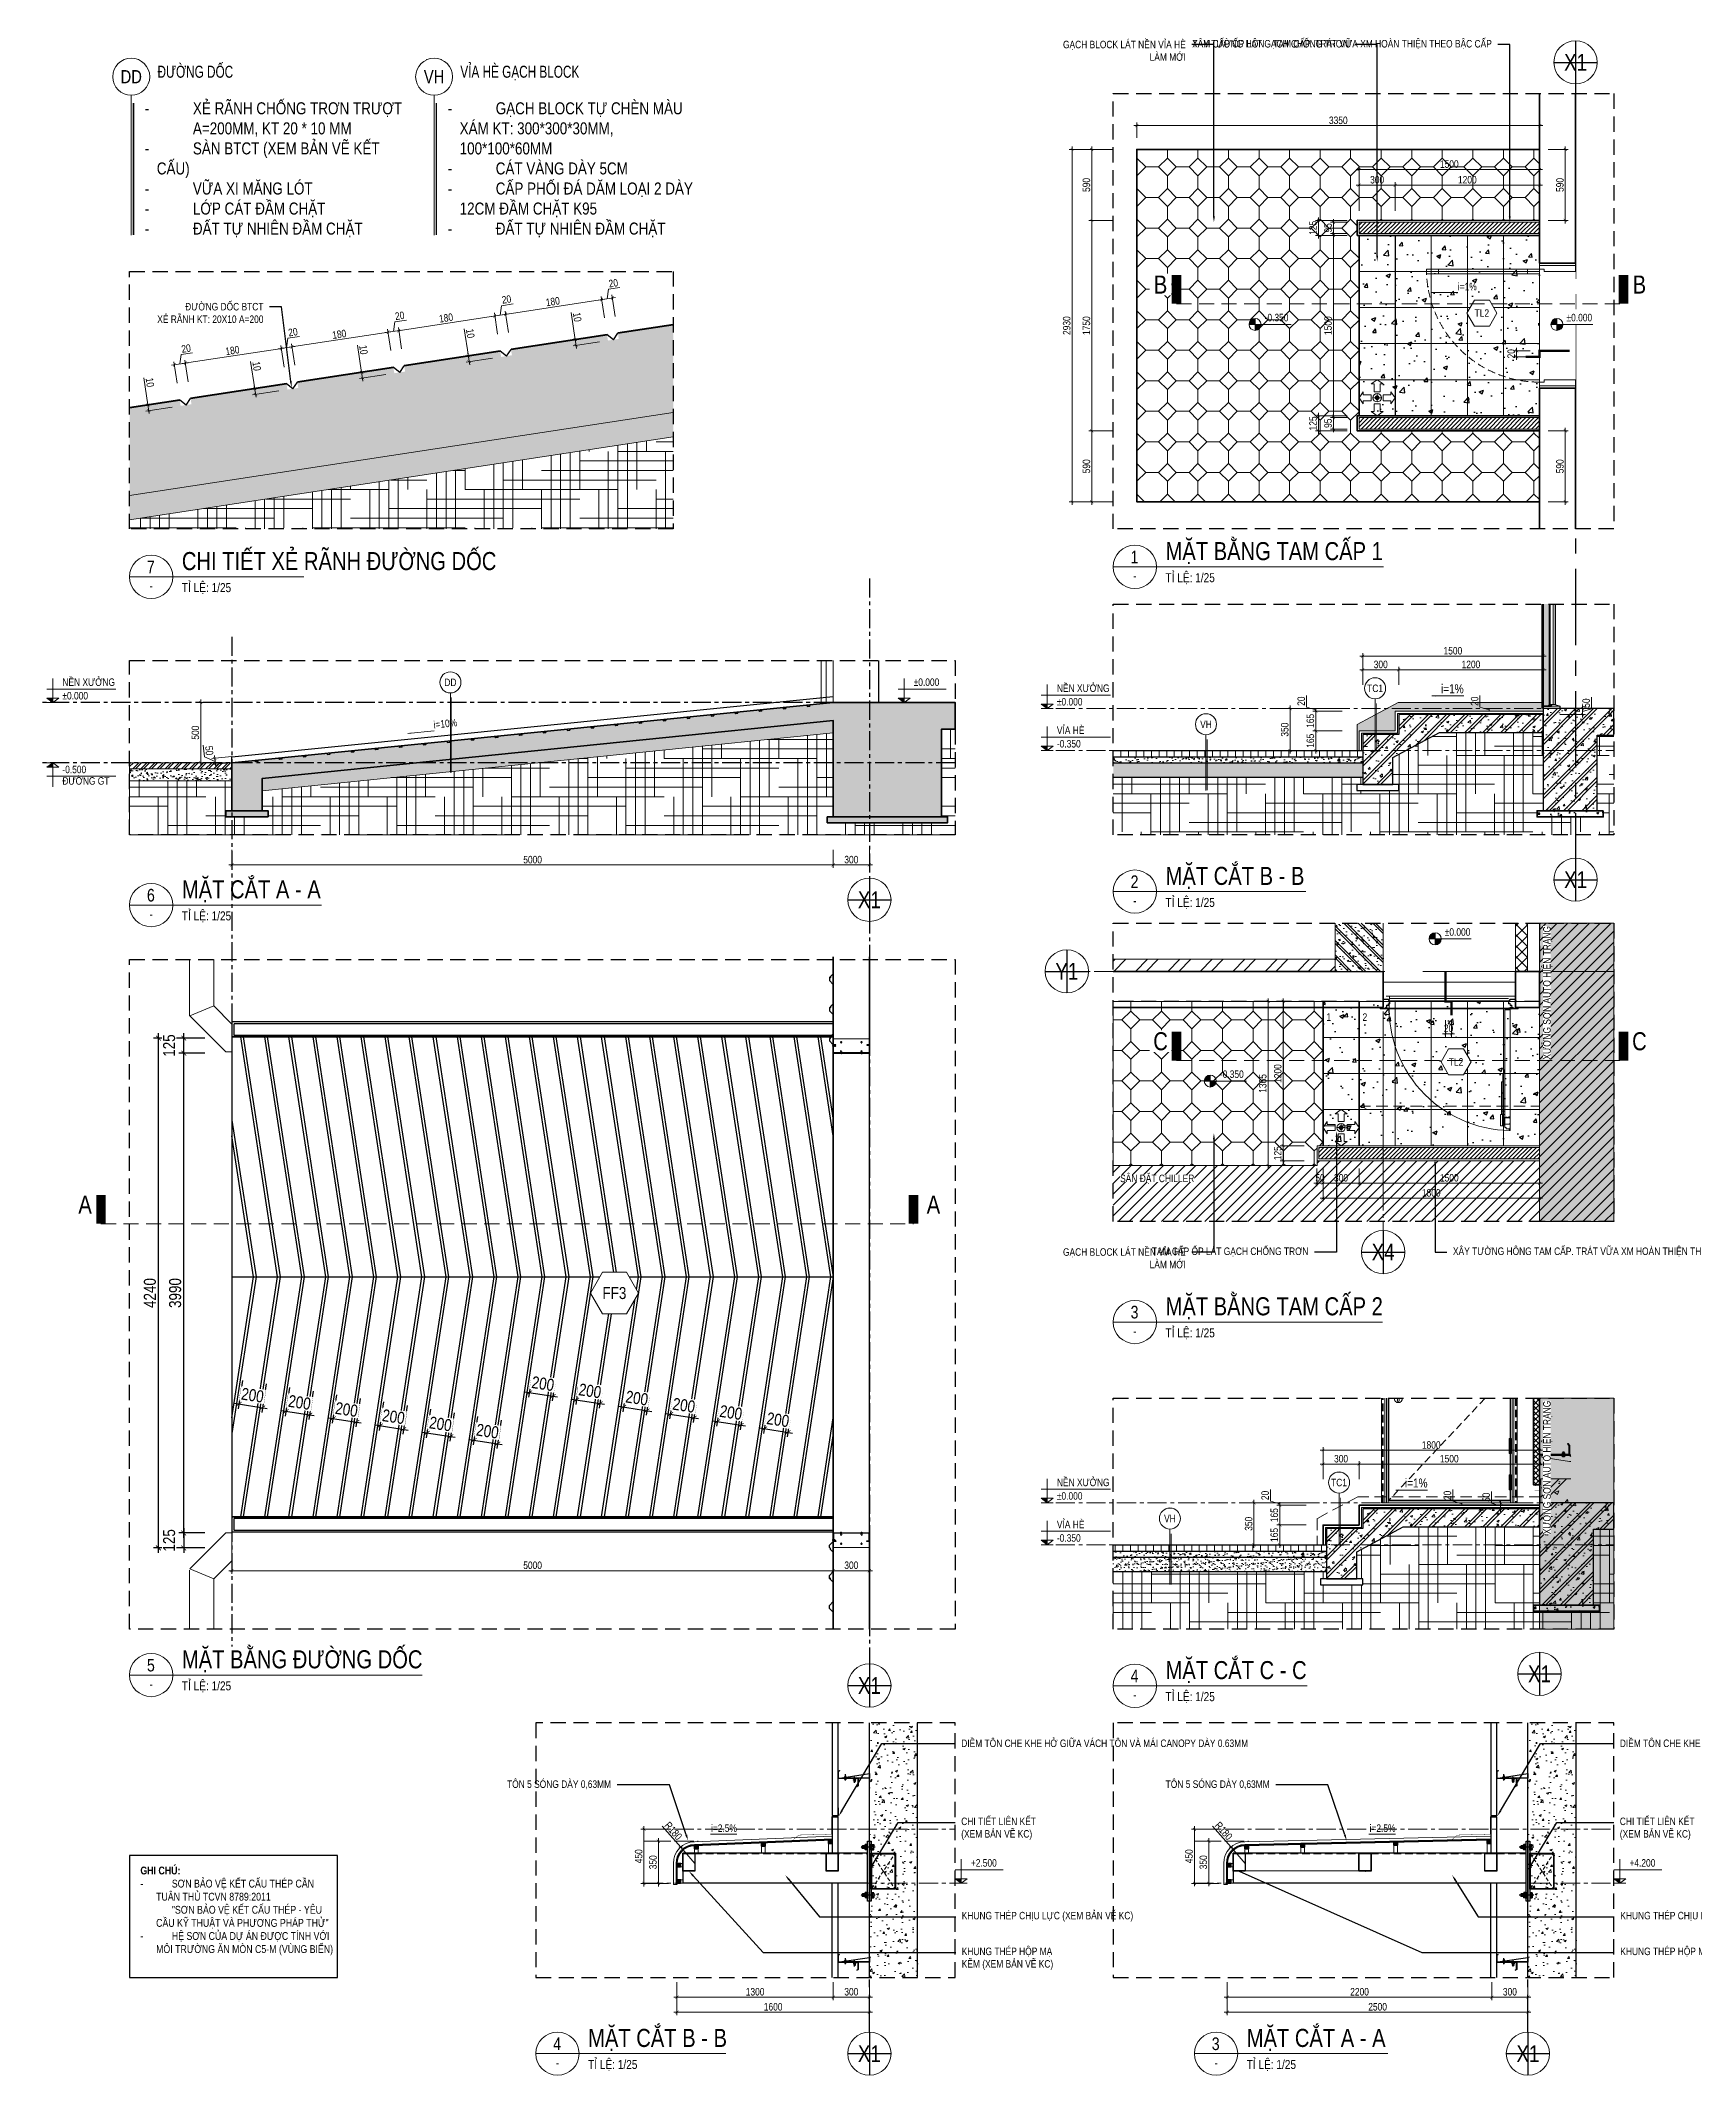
# Model space of a CAD drawing. Header units: millimetres. Extents: x -547695 to 905972, y -1055718 to 167349.
# Drawn here: x -537271 to -523522, y -1022836 to -1005916 of the extents above; entities that cross this region are included whole.
import ezdxf
from ezdxf import colors
from ezdxf.entities.mleader import LeaderData, LeaderLine
from ezdxf.enums import TextEntityAlignment as Align
from ezdxf.math import Vec2, Vec3
from ezdxf.xclip import XClip

# ---------------------------------------------------------------- set-up
doc = ezdxf.new("R2010")
doc.units = ezdxf.units.MM
doc.header["$XCLIPFRAME"] = 0
for name, pattern in [('$0$BASE-A0$0$HIDDEN', [0.375, 0.25, -0.125]), ('ACAD_ISO10W100', [18, 12, -3, 0, -3]), ('CENTER', [50.8, 31.75, -6.35, 6.35, -6.35]), ('DASHDOT', [25.4, 12.7, -6.35, 0, -6.35]), ('HIDDEN', [9.525, 6.35, -3.175]), ('XR-MB (+8.000)$0$$0$BASE-A0$0$HIDDEN', [0.375, 0.25, -0.125]), ('XR-MBT1$0$HID', [2.3, 1.5, -0.8]), ('XR-THANG LONG$0$CellPin- Chi Thang sat len mai$0$CellPin- Chi Thang sat len mai$0$XKITLINE00', [0]), ('XR_NMVFHP_KT_MBCT_SON OTO$0$XR-MB (+0.000)$0$$0$BASE-A0$0$HIDDEN', [0.375, 0.25, -0.125])]:
    doc.linetypes.add(name, pattern=pattern)
doc.layers.get('DEFPOINTS').update_dxf_attribs({"color": 1, "lineweight": 25})
doc.layers.add('$0$Defpoints', color=191, linetype='Continuous', plot=False)
for name, color, linetype in [('7a-Flashing_01', 1, 'Continuous'), ('8', 8, 'Continuous'), ('8. BOLT', 8, 'Continuous'), ('A.DIM', 8, 'Continuous'), ('CellPin - Chi tiet Mai sanh$0$View-XPP-Chi tiet mai sanh Alu$0$TONTHUNG', 9, 'Continuous'), ('CellPin - Chi tiet Mai sanh$0$View-XPP-Chi tiet mai sanh Alu$0$View-XPP-Chi tiet mai sanh Alu$0$2', 2, 'Continuous'), ('CellPin - Chi tiet Mai sanh$0$View-XPP-Chi tiet mai sanh Alu$0$View-XPP-Chi tiet mai sanh Alu$0$2NET-VE', 8, 'Continuous'), ('CellPin - Chi tiet Mai sanh$0$View-XPP-Chi tiet mai sanh Alu$0$View-XPP-Chi tiet mai sanh Alu$0$7', 7, 'Continuous'), ('CellPin - Chi tiet Mai sanh$0$View-XPP-Chi tiet mai sanh Alu$0$View-XPP-Chi tiet mai sanh Alu$0$8', 8, 'Continuous'), ('CellPin - Chi tiet Mai sanh$0$View-XPP-Chi tiet mai sanh Alu$0$View-XPP-Chi tiet mai sanh Alu$0$9', 9, 'Continuous'), ('CellPin - Chi tiet Mai sanh$0$View-XPP-Chi tiet mai sanh Alu$0$View-XPP-Chi tiet mai sanh Alu$0$GIANG', 1, 'Continuous'), ('finishing', 7, 'Continuous'), ('S-5-Sheeting', 150, 'Continuous'), ('XR-MBT1$0$XR-MBVP X.TV T1$0$XR-MBVP X.SON T2$0$A-PATT', 252, 'Continuous'), ('XR-MC2$0$A-TOLE', 152, 'Continuous'), ('XR_MC C C$0$A-CONC', 2, 'Continuous'), ('XR_MC C C$0$A-PATT', 251, 'Continuous'), ('XREF_MAT BANG$0$A-FINE', 255, 'Continuous'), ('XREF_MAT BANG$0$A-HIDD', 45, 'HIDDEN'), ('XREF_MAT BANG$0$A-PATT', 252, 'Continuous')]:
    doc.layers.add(name, color=color, linetype=linetype)
for name, color, linetype, lineweight in [('A-COLS', 9, 'Continuous', 9), ('A-CONC', 2, 'Continuous', 35), ('A-DIMS', 8, 'Continuous', 9), ('A-DOOR', 142, 'Continuous', 9), ('A-EQPM', 127, 'Continuous', 9), ('A-FINE', 255, 'Continuous', 25), ('A-FNSH', 253, 'Continuous', 9), ('A-GRID', 250, 'CENTER', 15), ('A-HEVY', 111, 'Continuous', 35), ('A-HIDD', 45, 'HIDDEN', 9), ('A-LITE', 9, 'Continuous', 9), ('A-PATT', 252, 'Continuous', 9), ('A-REV', 7, 'Continuous', 35), ('A-SYMBOLS', 10, 'Continuous', 13), ('A-TEXT', 255, 'Continuous', 25), ('A-WALL', 12, 'Continuous', 13), ('A-WALL-INT', 31, 'Continuous', 9), ('CDC-KT-cot vach', 7, 'Continuous', 50), ('CDC-KT-vat lieu', 8, 'Continuous', 5), ('HATCH', 159, 'Continuous', 0), ('KT-NetThay', 7, 'Continuous', 18), ('L2', 2, 'Continuous', 0), ('NTT-8-THAY', 7, 'Continuous', 18), ('S-FINE', 2, 'Continuous', 30), ('S-GRID-AXIS', 5, 'DASHDOT', 18), ('S-PATT-OTHER', 250, 'Continuous', 15), ('XR-MB (+8.000)$0$chi dan', 8, 'Continuous', 9), ('XR-MB (+8.000)$0$DIM TAN', 169, 'Continuous', 13), ('XR-MB (+8.000)$0$net khung', 2, 'Continuous', 13), ('XR-MB (+8.000)$0$phu kien ngoai cua', 4, 'Continuous', 5), ('XR-MBT1$0$XR-MBVP X.TV T1$0$XR-MBVP X.SON T2$0$A-FNSH', 253, 'Continuous', 9), ('XR_NMVFHP_KT_MBCT_SON OTO$0$XR-MB (+0.000)$0$chi dan', 8, 'Continuous', 9), ('XR_NMVFHP_KT_MBCT_SON OTO$0$XR-MB (+0.000)$0$net khung', 2, 'Continuous', 13), ('XR_NMVFHP_KT_MBCT_SON OTO$0$XR-MB (+0.000)$0$phu kien', 141, 'Continuous', 5), ('XR_NMVFHP_KT_MBCT_SON OTO$0$XR-MB (+0.000)$0$phu kien ngoai cua', 4, 'Continuous', 5)]:
    doc.layers.add(name, color=color, linetype=linetype, lineweight=lineweight)
doc.styles.add('VTK _ Arial_2.5 mm', font='arial.ttf', dxfattribs={"width": 0.8})
doc.styles.add('VTK_Arial', font='arial.ttf', dxfattribs={"width": 0.8})
doc.styles.add('VTK_Arial_3.5 mm', font='arial.ttf', dxfattribs={"width": 0.8, "height": 3.5})
doc.styles.add('XR-MBT1$0$XR-MBVP X.TV T2$0$VNCC-vnsimli', font='vnsimli.shx', dxfattribs={"width": 0.75})
doc.dimstyles.new('$ZCDB_AUDIT_GENERATED_BDC7FD', dxfattribs={"dimscale": 25, "dimtxt": 2.5, "dimasz": 1, "dimexe": 1, "dimexo": 0, "dimgap": 0.5, "dimtad": 1, "dimdec": 0, "dimzin": 12, "dimdsep": 46, "dimtxsty": 'VTK_Arial', "dimblk": 'ARCHTICK', "dimcen": 0, "dimdle": 1, "dimclrd": 256, "dimclre": 256, "dimclrt": 7, "dimadec": 1, "dimazin": 3, "dimtfac": 1, "dimtdec": 0, "dimtmove": 0, "dimatfit": 2, "dimfxl": 20, "dimtolj": 1, "dimtzin": 0, "dimlwd": -1, "dimlwe": -1, "dimarcsym": 0})
doc.dimstyles.new('A-2.5-DIM1', dxfattribs={"dimtxt": 2.5, "dimasz": 1, "dimexe": 1, "dimexo": 0, "dimgap": 0.5, "dimtad": 1, "dimdec": 0, "dimzin": 12, "dimdsep": 46, "dimtxsty": 'VTK_Arial', "dimblk": 'ARCHTICK', "dimcen": 0, "dimdle": 1, "dimclrd": 256, "dimclre": 256, "dimclrt": 7, "dimadec": 1, "dimazin": 3, "dimtfac": 1, "dimtdec": 0, "dimtmove": 0, "dimatfit": 2, "dimfxl": 20, "dimtolj": 1, "dimtzin": 0, "dimlwd": -1, "dimlwe": -1, "dimarcsym": 0})
doc.dimstyles.new('A-2.5-DIM25', dxfattribs={"dimscale": 25, "dimtxt": 2.5, "dimasz": 1, "dimexe": 1, "dimexo": 0, "dimgap": 0.5, "dimtad": 1, "dimdec": 0, "dimzin": 12, "dimdsep": 46, "dimtxsty": 'VTK_Arial', "dimblk": 'ARCHTICK', "dimcen": 0, "dimdle": 1, "dimclrd": 256, "dimclre": 256, "dimclrt": 7, "dimadec": 1, "dimazin": 3, "dimtfac": 1, "dimtdec": 0, "dimtmove": 0, "dimatfit": 2, "dimfxl": 20, "dimtolj": 1, "dimtzin": 0, "dimlwd": -1, "dimlwe": -1, "dimarcsym": 0})
doc.dimstyles.new('A-2.5-DIM40', dxfattribs={"dimscale": 40, "dimtxt": 2.5, "dimasz": 1, "dimexe": 1, "dimexo": 0, "dimgap": 0.5, "dimtad": 1, "dimdec": 0, "dimzin": 12, "dimdsep": 46, "dimtxsty": 'VTK_Arial', "dimblk": 'ARCHTICK', "dimcen": 0, "dimdle": 1, "dimclrd": 256, "dimclre": 256, "dimclrt": 7, "dimadec": 1, "dimazin": 3, "dimtfac": 1, "dimtdec": 0, "dimtmove": 0, "dimatfit": 2, "dimfxl": 5, "dimfxlon": 1, "dimtfill": 1, "dimtolj": 1, "dimtzin": 0, "dimlwd": -1, "dimlwe": -1, "dimarcsym": 0})
pattern_1 = [(0, (-374757.58357, -14197.29368), (0.47625, 0.2749630645), [0.3175, -0.635]), (120, (-374757.58357, -14197.29368), (-0.47624999896, 0.2749630663), [0.3175, -0.635]), (60, (-374757.58357, -14197.29368), (1.04e-09, 0.5499261308), [-0.635, 0.3175])]
pattern_2 = [(135, (327793.7614, 93736.06553), (0.08838834765, 0.08838834765), [])]

msp = doc.modelspace()

# ---------------------------------------------------------------- texts
at = {"layer": 'A-TEXT', "insert": (-536442.2, -1021100.6), "char_height": 65.328, "width": 1622.972, "attachment_point": 1, "style": 'VTK_Arial'}
msp.add_mtext('{\\fArial|b1|i0|c0|p34;GHI CHÚ:}\\P\\pxi-2,l2;-^ISƠN BẢO VỆ KẾT CẤU THÉP CẦN TUÂN THỦ TCVN 8789:2011\\P^I"SƠN BẢO VỆ KẾT CẤU THÉP - YÊU CẦU KỸ THUẬT VÀ PHƯƠNG PHÁP THỬ"\\P-^IHỆ SƠN CỦA DỰ ÁN ĐƯỢC TÍNH VỚI MÔI TRƯỜNG ĂN MÒN C5-M (VÙNG BIỂN)', dxfattribs=at)

# ---------------------------------------------------------------- blocks, each defined once
blk = doc.blocks.new('*U156')
for p, q in [((-99, 12), (-101, 7)), ((-101, 7), (-101, -7)), ((-97, 13), (-39, 13)), ((-39, 13), (-39, -13)), ((97, 13), (39, 13)), ((39, 11), (39, -15)), ((99, 12), (101, 7)), ((101, 7), (101, -7)), ((-99, -12), (-101, -7)), ((-39, -13), (-97, -13)), ((39, -13), (97, -13)), ((99, -12), (101, -7))]:
    blk.add_line(p, q)
for points in [[(-39, 41), (-39, -41)], [(-39, -13), (-39, 13)], [(39, 41), (39, -41)], [(39, -15), (39, 11)]]:
    blk.add_lwpolyline(points)
for points in [[(-39, -41), (-39, 41), (-25, 41), (-25, -41)], [(39, -41), (39, 41), (25, 41), (25, -41)]]:
    blk.add_lwpolyline(points, close=True)
for centre, start, end in [((-97, 11), 90, 150.4873), ((97, 11), 29.5127, 90), ((-97, -11), 209.5127, 270), ((97, -11), 270, 330.4873)]:
    blk.add_arc(centre, 2, start, end)
blk = doc.blocks.new('VitNoTrai')
at = {"layer": 'A-PATT'}
for p, q in [((-42, 4), (-42, -4)), ((0, -3), (0, 3))]:
    blk.add_line(p, q, dxfattribs=at)
at = {"layer": 'A-PATT', "ltscale": 3}
for p, q in [((0, 3), (-42, 4)), ((0, -3), (-42, -4))]:
    blk.add_line(p, q, dxfattribs=at)
at = {"layer": 'A-PATT', "linetype": 'HIDDEN'}
for p, q in [((0, 2), (-42, 2)), ((11, 2), (7, 2)), ((0, -2), (-42, -2)), ((11, -2), (7, -2))]:
    blk.add_line(p, q, dxfattribs=at)
at = {"layer": 'A-PATT'}
for points in [[(1, 9), (1, -9), (0, -9), (0, 9)], [(7, 3), (11, 3), (11, -3), (7, -3)]]:
    blk.add_lwpolyline(points, close=True, dxfattribs=at)
for points in [[(1, 6), (1, 2), (7, 2, 0.414214), (7, 3), (7, 5, 0.414214), (7, 6)], [(1, 2), (1, -2), (7, -2, 0.414214), (7, -2), (7, 2, 0.414214), (7, 2)], [(1, -2), (1, -6), (7, -6, 0.414214), (7, -5), (7, -3, 0.414214), (7, -2)]]:
    blk.add_lwpolyline(points, format="xyb", close=True, dxfattribs=at)
blk = doc.blocks.new('TayCoThuyLucChieuCanh')
at = {"layer": 'A-PATT', "linetype": 'Continuous'}
for p, q in [((0, -14), (0, 0)), ((0, 0), (14, 0)), ((27, 2), (34, 2)), ((27, -14), (27, 0)), ((34, -17), (34, 2)), ((0, -14), (14, -14)), ((0, -53), (0, -92)), ((0, -53), (42, -53)), ((7, -58), (0, -58)), ((7, -62), (0, -62)), ((7, -83), (0, -83)), ((7, -87), (0, -87)), ((0, -92), (42, -92)), ((1, -13), (1, -1)), ((1, -1), (14, -1)), ((1, -13), (14, -13)), ((3, -11), (3, -3)), ((3, -3), (20, -3)), ((3, -11), (20, -11)), ((7, -92), (7, -53)), ((12, -92), (12, -98)), ((19, -105), (12, -98)), ((12, -98), (37, -98)), ((13, -53), (13, -45)), ((13, -45), (34, -45)), ((13, -50), (40, -50)), ((18, -68), (26, -63)), ((18, -77), (18, -68)), ((26, -82), (18, -77)), ((19, -105), (30, -105)), ((20, -3), (21, -2)), ((20, -11), (20, -3)), ((21, -12), (20, -11)), ((21, -12), (21, -2)), ((21, -2), (27, -2)), ((21, -3), (27, -3)), ((21, -11), (27, -11)), ((21, -12), (27, -12)), ((21, -45), (21, -41)), ((22, -40), (30, -40)), ((23, -45), (23, -41)), ((26, -63), (34, -68)), ((34, -77), (26, -82)), ((27, -2), (34, -2)), ((27, -10), (27, -4)), ((27, -12), (34, -12)), ((27, -17), (34, -17)), ((29, -45), (29, -41)), ((37, -98), (30, -105)), ((31, -45), (31, -41)), ((34, -13), (37, -1)), ((34, -2), (61, -2)), ((34, -3), (61, -3)), ((34, -11), (61, -11)), ((34, -12), (61, -12)), ((39, -23), (34, -45)), ((34, -68), (34, -77)), ((37, -1), (37, -13)), ((37, -13), (39, -1)), ((37, -92), (37, -98)), ((39, -1), (39, -13)), ((39, -13), (42, -1)), ((39, -23), (166, -23)), ((45, -28), (40, -50)), ((40, -50), (40, -53)), ((42, -1), (42, -13)), ((42, -13), (45, -1)), ((42, -92), (42, -53)), ((42, -53), (53, -63)), ((42, -92), (53, -81)), ((45, -1), (45, -13)), ((45, -13), (48, -1)), ((45, -28), (166, -28)), ((48, -1), (48, -13)), ((48, -13), (51, -1)), ((51, -1), (51, -13)), ((51, -13), (53, -1)), ((53, -1), (53, -13)), ((53, -13), (56, -1)), ((53, -81), (53, -63)), ((56, -1), (56, -13)), ((56, -13), (59, -1)), ((59, -13), (61, -1)), ((59, -1), (59, -13)), ((61, -1), (64, -2)), ((61, -13), (61, -1)), ((61, -13), (64, -14)), ((64, -2), (141, -2)), ((64, -14), (141, -14)), ((146, -1), (141, -2)), ((146, -15), (141, -14)), ((146, -1), (166, -1)), ((146, -15), (166, -15)), ((152, -15), (152, -23)), ((156, -31), (156, -29)), ((156, -31), (156, -29)), ((156, -29), (156, -29)), ((161, -15), (161, -23)), ((166, -15), (166, -1)), ((166, -23), (166, -28))]:
    blk.add_line(p, q, dxfattribs=at)
for points in [[(14, 0), (14, -1)], [(14, -13), (14, -14)]]:
    blk.add_lwpolyline(points, dxfattribs=at)
blk.add_circle((26, -72), 12.5, dxfattribs=at)
for centre, radius, start, end in [((30, 0), 3.59, 138.8885, 221.1115), ((156, -4), 6.85, 23.3787, 156.6213), ((22, -41), 1.35, 0, 180), ((26, -43), 3.37, 36.8699, 143.1301), ((40, -7), 13, 158.7611, 201.2389), ((30, -14), 3.59, 138.8886, 221.1114), ((30, -41), 1.35, 360, 180), ((156, -25), 6.25, 210.4344, 265.8903), ((156, -25), 6.25, 274.1309, 329.5656)]:
    blk.add_arc(centre, radius, start, end, dxfattribs=at)
blk = doc.blocks.new('DemHiSungLeft')
at = {"layer": 'A-PATT', "ltscale": 0.1}
for p, q in [((1, 5), (4, 7)), ((4, 7), (6, 7)), ((6, 7), (5, 5)), ((6, 5), (8, 7)), ((8, 7), (10, 7)), ((10, 7), (9, 5)), ((10, 5), (13, 7)), ((13, 7), (15, 7)), ((15, 7), (14, 5)), ((1, -5), (4, -7)), ((4, -7), (6, -7)), ((6, -7), (5, -5)), ((6, -5), (8, -7)), ((8, -7), (10, -7)), ((10, -7), (9, -5)), ((10, -5), (13, -7)), ((13, -7), (15, -7)), ((15, -7), (14, -5))]:
    blk.add_line(p, q, dxfattribs=at)
blk.add_lwpolyline([(14, 5), (14, -5), (0, -5), (0, 5), (14, 5)], dxfattribs=at)
blk.add_lwpolyline([(12, 3), (12, -3), (2, -3), (2, 3)], close=True, dxfattribs=at)
at = {"layer": 'A-PATT', "ltscale": 0.1, "extrusion": (0, 0, -1)}
blk.add_ellipse((17, 0), major_axis=(-3.33, 0), ratio=0.903576, start_param=0.646912, end_param=5.636273, dxfattribs=at)
at = {"layer": 'A-PATT', "ltscale": 0.1}
for points, knots in [([(17, 4), (17, 4), (17, 4), (18, 3), (19, 3), (20, 2), (20, 2), (21, 1), (21, 0), (21, -1), (20, -1), (20, -2), (19, -3), (18, -3), (18, -4), (17, -4), (16, -4), (15, -3), (14, -3), (14, -3)], [-1.570796, -1.570796, -1.570796, -1.570796, -1.309569, -1.309569, -0.856833, -0.856833, -0.404096, -0.404096, 0.04864, 0.04864, 0.501377, 0.501377, 0.954113, 0.954113, 1.40685, 1.40685, 1.859587, 1.859587, 2.304793, 2.304793, 2.304793, 2.304793]), ([(14, 3), (14, 3), (14, 3), (15, 3), (16, 4), (16, 4), (16, 4), (17, 4)], [3.9783448, 3.9783448, 3.9783448, 3.9783448, 4.1232694, 4.1232694, 4.5760059, 4.5760059, 4.712389, 4.712389, 4.712389, 4.712389])]:
    blk.add_open_spline(points, degree=3, knots=knots, dxfattribs=at)
blk = doc.blocks.new('DT MC')
at = {"layer": 'A-PATT'}
h = blk.add_hatch(dxfattribs=at)
h.set_pattern_fill('HONEY', color=256, scale=0.1)
h.set_pattern_definition(pattern_1)
h.paths.add_polyline_path([(-110, 2215, 0.232506), (-100, 2224), (-100, 2215)])
h = blk.add_hatch(dxfattribs=at)
h.set_pattern_fill('HONEY', color=256, scale=4, style=0)
h.set_pattern_definition([(0, (-5526.837, -236158.096), (19.05, 10.9985226), [12.7, -25.4]), (120, (-5526.837, -236158.096), (-19.04999996, 10.99852265), [12.7, -25.4]), (60, (-5526.837, -236158.096), (4e-08, 21.99704523), [-25.4, 12.7])])
h.paths.add_polyline_path([(-1, 2198), (-101, 2198), (-101, 2214), (-109, 2214), (-109, 2186), (-97, 2172), (-97, 2159), (-32, 2159), (-32, 2144), (-17, 2144), (-1, 2170)])
h = blk.add_hatch(dxfattribs=at)
h.set_pattern_fill('ANSI31', color=256, scale=5, style=0)
h.set_pattern_definition([(45, (37666.94044, -5592.6252), (-0.441941738, 0.441941738), [])])
h.paths.add_polyline_path([(-1, 2199), (-1, 2198), (-101, 2198), (-101, 2214), (-100, 2214), (-100, 2199)])
h = blk.add_hatch(dxfattribs=at)
h.set_pattern_fill('ANSI38', color=256, scale=0.5, angle=90)
h.set_pattern_definition([(135, (-441372.6586, -14776.7975), (-1.122532015, -1.122532015), []), (225, (-441372.6586, -14776.7975), (-1.122532015, -3.3675960454), [3.96875, -2.38125])])
edge = h.paths.add_edge_path()
edge.add_line((-4, 2205), (-100, 2205))
edge.add_line((-100, 2205), (-100, 2199))
edge.add_line((-100, 2199), (-10, 2199))
edge.add_line((-10, 2199), (-10, 2200))
edge.add_line((-10, 2200), (-3, 2200))
edge.add_arc((-2, 2203), 2.84, 121.3722, 245.035, ccw=False)
h = blk.add_hatch(dxfattribs=at)
h.set_pattern_fill('HONEY', color=256, scale=0.1)
h.set_pattern_definition(pattern_1)
h.paths.add_polyline_path([(-3, 2200, -0.59886), (-4, 2205), (4, 2205, 0.27104), (0, 2200)])
h = blk.add_hatch(dxfattribs=at)
h.set_pattern_fill('HONEY', color=256, scale=100, style=0)
h.set_pattern_definition([(0, (37666.94, -5592.625), (18.75, 10.8253175), [12.5, -25]), (120, (37666.94, -5592.625), (-18.75, 10.8253175), [12.5, -25]), (60, (37666.94, -5592.625), (4e-15, 21.650635), [-25, 12.5])])
h.paths.add_polyline_path([(-51, 22), (-97, 22), (-97, 35), (-98, 35), (-98, 2140), (-97, 2140), (-97, 2153), (-51, 2153), (-51, 2140), (-50, 2140), (-50, 35), (-51, 35)])
for p, q in [((-33, 20), (-99, 20)), ((-99, 0), (-99, 20)), ((-79, 0), (-99, 0)), ((-47, 18), (-97, 18)), ((-97, 2), (-97, 18)), ((-79, 2), (-97, 2)), ((-79, 2), (-79, 0)), ((-47, 18), (-33, 18)), ((-4, 35), (-43, 35)), ((-4, 33), (-43, 33)), ((-33, 32), (-43, 32)), ((-33, 20), (-33, 33)), ((-31, 32), (-25, 32)), ((-31, 20), (-31, 32)), ((-31, 20), (37, 20)), ((-25, 32), (-25, 33)), ((-4, 35), (41, 20)), ((-4, 33), (39, 19)), ((39, 2), (21, 2)), ((21, 2), (21, 0)), ((41, 0), (21, 0)), ((39, 2), (39, 19)), ((41, 0), (41, 20)), ((-99, -30), (41, -30))]:
    blk.add_line(p, q)
for points in [[(-100, 2215), (-110, 2215), (-110, 2215), (-110, 2186), (-98, 2172), (-98, 2158), (-33, 2158), (-33, 2145), (-46, 2145), (-46, 2143), (-16, 2143), (0, 2170), (0, 2200), (-10, 2200), (-10, 2199), (-1, 2199), (-1, 2170), (-17, 2144), (-45, 2144), (-45, 2144), (-32, 2144), (-32, 2159), (-97, 2159), (-97, 2172), (-109, 2186), (-109, 2214), (-109, 2214), (-100, 2214)], [(-1, 2198), (-101, 2198), (-101, 2214), (-109, 2214), (-109, 2186), (-97, 2172), (-97, 2159), (-32, 2159), (-32, 2144), (-17, 2144), (-1, 2170)], [(-1, 2199), (-1, 2198), (-101, 2198), (-101, 2214), (-100, 2214), (-100, 2199)], [(-99, 2155), (-99, 20), (-87, 20), (-87, 21), (-98, 21), (-98, 2154), (-87, 2154), (-87, 2155)], [(-98, 2154), (-50, 2154), (-50, 2140), (-51, 2140), (-51, 2153), (-97, 2153), (-97, 2140), (-98, 2140)], [(-51, 22), (-97, 22), (-97, 35), (-98, 35), (-98, 2140), (-97, 2140), (-97, 2153), (-51, 2153), (-51, 2140), (-50, 2140), (-50, 35), (-51, 35)], [(-49, 2155), (-49, 20), (-61, 20), (-61, 21), (-50, 21), (-50, 2154), (-61, 2154), (-61, 2155)], [(-98, 21), (-50, 21), (-50, 35), (-51, 35), (-51, 22), (-97, 22), (-97, 35), (-98, 35)], [(27, 3), (-85, 3), (-85, 2), (-79, 2), (21, 2), (27, 2)]]:
    blk.add_lwpolyline(points, close=True)
blk.add_lwpolyline([(33, -53), (-40, -8), (-62, -8), (-62, 2), (-37, 2), (39, -44)])
at = {"color": 144}
for centre, start, end in [((-43, 33), 90, 270), ((-33, 20), 270, 0)]:
    blk.add_arc(centre, 1.6, start, end, dxfattribs=at)
at = {"layer": 'A-FINE'}
for points in [[(-110, 2186), (-110, 0)], [(-45, 2143), (-45, 20)], [(0, 2170), (0, 34)]]:
    blk.add_lwpolyline(points, dxfattribs=at)
at = {"layer": 'A-LITE'}
blk.add_lwpolyline([(-16, 2143), (-16, 35)], dxfattribs=at)
at = {"layer": 'A-PATT'}
for points in [[(-110, 2215, 0.232506), (-100, 2224), (-100, 2215), (-110, 2215, 0.232506)], [(-3, 2200, -0.59886), (-4, 2205), (4, 2205, 0.27104), (0, 2200), (-3, 2200, -0.59886)]]:
    blk.add_lwpolyline(points, format="xyb", close=True, dxfattribs=at)
at = {"layer": 'A-PATT', "ltscale": 0.3}
blk.add_lwpolyline([(-4, 2205), (-100, 2205), (-100, 2199), (-10, 2199), (-10, 2200), (-3, 2200, -0.59886)], format="xyb", close=True, dxfattribs=at)
at = {"layer": 'DEFPOINTS', "ltscale": 5}
for points in [[(27, 2205), (-134, 2205)], [(27, 2200), (-134, 2200)]]:
    blk.add_lwpolyline(points, dxfattribs=at)
at = {"layer": 'A-LITE'}
for name, p in [('TayCoThuyLucChieuCanh', (-45, 2143)), ('*U156', (-74, 1000))]:
    blk.add_blockref(name, p, dxfattribs=at)
at = {"layer": 'A-PATT', "xscale": -1.000000000000004, "rotation": 90}
blk.add_blockref('VitNoTrai', (-51, 2198), dxfattribs=at)
at = {"layer": 'A-PATT', "xscale": -1}
for p in [(-33, 2152), (-33, 26)]:
    blk.add_blockref('DemHiSungLeft', p, dxfattribs=at)
blk = doc.blocks.new('_ARCHTICK')
at = {"color": 0, "linetype": 'ByBlock', "const_width": 0.15}
blk.add_lwpolyline([(-0.5, -0.5), (0.5, 0.5)], dxfattribs=at)
blk = doc.blocks.new('*D529')
at = {"layer": 'A-DIMS', "ltscale": 5, "transparency": 16777216}
for p, q in [((-525304, -1011361), (-525304, -1011458)), ((-525304, -1011458), (-525228, -1011481)), ((-525142, -1011471), (-525253, -1011471)), ((-525228, -1011491), (-525228, -1011471)), ((-525142, -1011491), (-525253, -1011491))]:
    blk.add_line(p, q, dxfattribs=at)
at = {"layer": 'DEFPOINTS', "color": 0, "transparency": 16777216}
for p in [(-525228, -1011471), (-525142, -1011471), (-525142, -1011491)]:
    blk.add_point(p, dxfattribs=at)
at = {"layer": 'A-DIMS', "color": 7, "transparency": 16777216, "insert": (-525348, -1011409), "char_height": 62.5, "attachment_point": 5, "rotation": 90, "style": 'VTK_Arial'}
blk.add_mtext('\\A1;20', dxfattribs=at)
blk = doc.blocks.new('A$C1a6c356a')
blk.add_wipeout([(-10, -1), (10, 1), (11, -9), (-9, -11)]).dxf.layer = 'A-DIMS'
at = {"layer": 'A-CONC'}
blk.add_lwpolyline([(-10, -1), (-9, -11), (11, -9), (10, 1)], dxfattribs=at)
at = {"layer": 'DEFPOINTS'}
for points in [[(-1, 0), (1, 0)], [(0, 2), (0, -2)]]:
    blk.add_lwpolyline(points, dxfattribs=at)
blk = doc.blocks.new('zw$E3A0')
at = {"layer": 'XREF_MAT BANG$0$A-FINE'}
for points in [[(-5900, -2575), (-900, -2575), (-900, -2450), (-5900, -2450)], [(-5900, -6690), (-900, -6690), (-900, -6565), (-5900, -6565)]]:
    blk.add_lwpolyline(points, close=True, dxfattribs=at)
at = {"layer": 'XREF_MAT BANG$0$A-HIDD', "ltscale": 0.2}
for points in [[(-5885, -2560), (-900, -2560), (-900, -2465), (-5885, -2465)], [(-5885, -6675), (-900, -6675), (-900, -6580), (-5885, -6580)]]:
    blk.add_lwpolyline(points, close=True, dxfattribs=at)
at = {"layer": 'XREF_MAT BANG$0$A-PATT'}
for points in [[(-5826, -6565), (-5520, -4570), (-5826, -2575)], [(-5806, -2575), (-5500, -4570), (-5806, -6565)], [(-5626, -6565), (-5320, -4570), (-5626, -2575)], [(-5606, -2575), (-5300, -4570), (-5606, -6565)], [(-5426, -6565), (-5120, -4570), (-5426, -2575)], [(-5406, -2575), (-5100, -4570), (-5406, -6565)], [(-5226, -6565), (-4920, -4570), (-5226, -2575)], [(-5206, -2575), (-4900, -4570), (-5206, -6565)], [(-5026, -6565), (-4720, -4570), (-5026, -2575)], [(-5006, -2575), (-4700, -4570), (-5006, -6565)], [(-4826, -6565), (-4520, -4570), (-4826, -2575)], [(-4806, -2575), (-4500, -4570), (-4806, -6565)], [(-4626, -6565), (-4320, -4570), (-4626, -2575)], [(-4606, -2575), (-4300, -4570), (-4606, -6565)], [(-4426, -6565), (-4120, -4570), (-4426, -2575)], [(-4406, -2575), (-4100, -4570), (-4406, -6565)], [(-4226, -6565), (-3920, -4570), (-4226, -2575)], [(-4206, -2575), (-3900, -4570), (-4206, -6565)], [(-4026, -6565), (-3720, -4570), (-4026, -2575)], [(-4006, -2575), (-3700, -4570), (-4006, -6565)], [(-3826, -6565), (-3520, -4570), (-3826, -2575)], [(-3806, -2575), (-3500, -4570), (-3806, -6565)], [(-3626, -6565), (-3320, -4570), (-3626, -2575)], [(-3606, -2575), (-3300, -4570), (-3606, -6565)], [(-3426, -6565), (-3120, -4570), (-3426, -2575)], [(-3406, -2575), (-3100, -4570), (-3406, -6565)], [(-3226, -6565), (-2920, -4570), (-3226, -2575)], [(-3206, -2575), (-2900, -4570), (-3206, -6565)], [(-3026, -6565), (-2720, -4570), (-3026, -2575)], [(-3006, -2575), (-2700, -4570), (-3006, -6565)], [(-2826, -6565), (-2520, -4570), (-2826, -2575)], [(-2806, -2575), (-2500, -4570), (-2806, -6565)], [(-2626, -6565), (-2320, -4570), (-2626, -2575)], [(-2606, -2575), (-2300, -4570), (-2606, -6565)], [(-2426, -6565), (-2120, -4570), (-2426, -2575)], [(-2406, -2575), (-2100, -4570), (-2406, -6565)], [(-2226, -6565), (-1920, -4570), (-2226, -2575)], [(-2206, -2575), (-1900, -4570), (-2206, -6565)], [(-2026, -6565), (-1720, -4570), (-2026, -2575)], [(-2006, -2575), (-1700, -4570), (-2006, -6565)], [(-1826, -6565), (-1520, -4570), (-1826, -2575)], [(-1806, -2575), (-1500, -4570), (-1806, -6565)], [(-1626, -6565), (-1320, -4570), (-1626, -2575)], [(-1606, -2575), (-1300, -4570), (-1606, -6565)], [(-1426, -6565), (-1120, -4570), (-1426, -2575)], [(-1406, -2575), (-1100, -4570), (-1406, -6565)], [(-5900, -3267), (-5700, -4570), (-5900, -5873)], [(-5900, -5742), (-5720, -4570), (-5900, -3398)]]:
    blk.add_lwpolyline(points, dxfattribs=at)
blk.add_wipeout([(-900, -2950), (-580, -2950), (-580, -6190), (-900, -6190)]).dxf.layer = 'KT-NetThay'
at = {"layer": 'XREF_MAT BANG$0$A-FINE'}
blk.add_lwpolyline([(-900, -2575), (-5900, -2575), (-5900, -6565), (-900, -6565)], close=True, dxfattribs=at)
at = {"layer": 'XREF_MAT BANG$0$A-PATT'}
for points in [[(-1226, -6565), (-920, -4570), (-1226, -2575)], [(-1206, -2575), (-900, -4570), (-1206, -6565)], [(-900, -3398), (-1026, -2575)], [(-1006, -2575), (-900, -3267)], [(-5900, -4570), (-900, -4570)], [(-1026, -6565), (-900, -5742)], [(-900, -5873), (-1006, -6565)]]:
    blk.add_lwpolyline(points, dxfattribs=at)
blk = doc.blocks.new('12-14x20 HWFS')
at = {"layer": 'A-FINE'}
for p, q in [((-25, -3), (-25, 3)), ((-21, 2), (-24, 2)), ((-21, 4), (-21, 7)), ((-18, 2), (-19, 2)), ((-17, -2), (-18, 2)), ((-18, -2), (-18, 2)), ((-18, 2), (-18, 2)), ((-18, 2), (-17, 2)), ((-17, -2), (-17, 2)), ((-16, 2), (-17, 2)), ((-15, -2), (-16, 2)), ((-16, -2), (-16, 2)), ((-16, 2), (-16, 2)), ((-16, 2), (-15, 2)), ((-15, -2), (-15, 2)), ((-14, 2), (-15, 2)), ((-13, -2), (-14, 2)), ((-14, -2), (-14, 2)), ((-14, 2), (-14, 2)), ((-14, 2), (-13, 2)), ((-13, -2), (-13, 2)), ((-13, 2), (-13, 2)), ((-12, -2), (-13, 2)), ((-13, 2), (-12, 2)), ((-11, 2), (-12, 2)), ((-11, -2), (-12, 2)), ((-11, -2), (-12, 2)), ((-12, 2), (-12, 2)), ((-10, -2), (-11, 2)), ((-11, 2), (-10, 2)), ((-9, 2), (-10, 2)), ((-10, -2), (-10, 2)), ((-9, -2), (-10, 2)), ((-10, 2), (-10, 2)), ((-8, -2), (-9, 2)), ((-8, -2), (-9, 2)), ((-9, 2), (-9, 2)), ((-9, 2), (-8, 2)), ((-7, 2), (-8, 2)), ((-7, -2), (-8, 2)), ((-6, -2), (-7, 2)), ((-7, -2), (-7, 2)), ((-7, 2), (-7, 2)), ((-7, 2), (-6, 2)), ((-6, -2), (-6, 2)), ((-5, 1), (-2, 1)), ((-2, 1), (0, 0)), ((-2, -1), (0, 0)), ((-21, -2), (-24, -2)), ((-21, -7), (-21, -4)), ((-18, -2), (-19, -2)), ((-18, -2), (-17, -2)), ((-17, -2), (-17, -2)), ((-16, -2), (-17, -2)), ((-16, -2), (-15, -2)), ((-15, -2), (-15, -2)), ((-14, -2), (-15, -2)), ((-14, -2), (-13, -2)), ((-13, -2), (-13, -2)), ((-12, -2), (-13, -2)), ((-12, -2), (-11, -2)), ((-10, -2), (-11, -2)), ((-11, -2), (-11, -2)), ((-10, -2), (-10, -2)), ((-10, -2), (-9, -2)), ((-8, -2), (-9, -2)), ((-8, -2), (-8, -2)), ((-8, -2), (-7, -2)), ((-7, -2), (-7, -2)), ((-7, -2), (-6, -2)), ((-6, -2), (-6, -2)), ((-5, -1), (-2, -1))]:
    blk.add_line(p, q, dxfattribs=at)
for points in [[(-21, 2), (-24, 2, -0.414214), (-25, 3), (-25, 3, -0.414214), (-24, 4), (-21, 4), (-21, 0)], [(-21, -2), (-24, -2, 0.414214), (-25, -3), (-25, -3, 0.414214), (-24, -4), (-21, -4), (-21, 0)]]:
    blk.add_lwpolyline(points, format="xyb", dxfattribs=at)
for points in [[(-21, -7), (-21, 7), (-20, 7), (-20, -7)], [(-19, -4), (-19, 4), (-20, 4), (-20, -4)]]:
    blk.add_lwpolyline(points, close=True, dxfattribs=at)
for centre, radius, start, end in [((-24, 1), 1, 90, 180), ((-5, 3), 1.47, 234.6943, 269.0006), ((-24, -1), 1, 180, 270), ((-5, -2), 0.739, 89.3021, 139.9159)]:
    blk.add_arc(centre, radius, start, end, dxfattribs=at)
at = {"layer": 'A-FINE', "lineweight": 20}
for points in [[(-6, 1), (-5, 1), (-4, 1), (-4, 0)], [(-4, 0), (-4, 1), (-5, 1), (-6, 1)], [(-4, 0), (-3, 0), (-3, 0), (-2, 0)], [(-2, 0), (-3, 0), (-3, 0), (-4, 0)], [(-2, 0), (-2, 0), (-2, 0), (0, 0)], [(0, 0), (-2, -1), (-2, -1), (-2, 0)], [(-2, 0), (-2, 0), (0, 0), (0, 0)], [(-3, -1), (-4, -1), (-5, -1), (-6, -1)], [(-3, -1), (-3, -1), (-3, -1), (-3, -1)], [(-2, 0), (-2, 0), (-2, 0), (-2, 0)]]:
    blk.add_open_spline(points, degree=3, dxfattribs=at)
blk = doc.blocks.new('XR_MC C C$0$12-14x20 HWFS')
for p, q in [((-25, -3), (-25, 3)), ((-21, 2), (-24, 2)), ((-21, 4), (-21, 7)), ((-18, 2), (-19, 2)), ((-17, -2), (-18, 2)), ((-18, -2), (-18, 2)), ((-18, 2), (-18, 2)), ((-18, 2), (-17, 2)), ((-17, -2), (-17, 2)), ((-16, 2), (-17, 2)), ((-15, -2), (-16, 2)), ((-16, -2), (-16, 2)), ((-16, 2), (-16, 2)), ((-16, 2), (-15, 2)), ((-15, -2), (-15, 2)), ((-14, 2), (-15, 2)), ((-13, -2), (-14, 2)), ((-14, -2), (-14, 2)), ((-14, 2), (-14, 2)), ((-14, 2), (-13, 2)), ((-13, -2), (-13, 2)), ((-13, 2), (-13, 2)), ((-12, -2), (-13, 2)), ((-13, 2), (-12, 2)), ((-11, 2), (-12, 2)), ((-11, -2), (-12, 2)), ((-11, -2), (-12, 2)), ((-12, 2), (-12, 2)), ((-10, -2), (-11, 2)), ((-11, 2), (-10, 2)), ((-9, 2), (-10, 2)), ((-10, -2), (-10, 2)), ((-9, -2), (-10, 2)), ((-10, 2), (-10, 2)), ((-8, -2), (-9, 2)), ((-7, 2), (-8, 2)), ((-6, -2), (-7, 2)), ((-7, -2), (-7, 2)), ((-7, 2), (-7, 2)), ((-7, 2), (-6, 2)), ((-6, -2), (-6, 2)), ((-5, 1), (-2, 1)), ((-2, 1), (0, 0)), ((-2, -1), (0, 0)), ((-21, -2), (-24, -2)), ((-21, -7), (-21, -4)), ((-18, -2), (-19, -2)), ((-18, -2), (-17, -2)), ((-17, -2), (-17, -2)), ((-16, -2), (-17, -2)), ((-16, -2), (-15, -2)), ((-15, -2), (-15, -2)), ((-14, -2), (-15, -2)), ((-14, -2), (-13, -2)), ((-13, -2), (-13, -2)), ((-12, -2), (-13, -2)), ((-12, -2), (-11, -2)), ((-10, -2), (-11, -2)), ((-11, -2), (-11, -2)), ((-10, -2), (-10, -2)), ((-10, -2), (-9, -2)), ((-8, -2), (-9, -2)), ((-7, -2), (-7, -2)), ((-7, -2), (-6, -2)), ((-6, -2), (-6, -2)), ((-5, -1), (-2, -1))]:
    blk.add_line(p, q)
for points in [[(-21, 2), (-24, 2, -0.414214), (-25, 3), (-25, 3, -0.414214), (-24, 4), (-21, 4), (-21, 0)], [(-21, -2), (-24, -2, 0.414214), (-25, -3), (-25, -3, 0.414214), (-24, -4), (-21, -4), (-21, 0)]]:
    blk.add_lwpolyline(points, format="xyb")
for points in [[(-21, -7), (-21, 7), (-20, 7), (-20, -7)], [(-19, -4), (-19, 4), (-20, 4), (-20, -4)]]:
    blk.add_lwpolyline(points, close=True)
at = {"ltscale": 100}
blk.add_lwpolyline([(-9, 2), (-9, 2), (-8, -2), (-8, -2), (-7, -2), (-8, 2)], close=True, dxfattribs=at)
for centre, radius, start, end in [((-24, 1), 1, 90, 180), ((-5, 3), 1.47, 234.6943, 269.0006), ((-24, -1), 1, 180, 270), ((-5, -2), 0.739, 89.3021, 139.9159)]:
    blk.add_arc(centre, radius, start, end)
at = {"lineweight": 20}
for points in [[(-6, 1), (-5, 1), (-4, 1), (-4, 0)], [(-4, 0), (-4, 1), (-5, 1), (-6, 1)], [(-4, 0), (-3, 0), (-3, 0), (-2, 0)], [(-2, 0), (-3, 0), (-3, 0), (-4, 0)], [(-2, 0), (-2, 0), (-2, 0), (0, 0)], [(0, 0), (-2, -1), (-2, -1), (-2, 0)], [(-2, 0), (-2, 0), (0, 0), (0, 0)], [(-3, -1), (-4, -1), (-5, -1), (-6, -1)], [(-3, -1), (-3, -1), (-3, -1), (-3, -1)], [(-2, 0), (-2, 0), (-2, 0), (-2, 0)]]:
    blk.add_open_spline(points, degree=3, dxfattribs=at)
blk.add_wipeout([(-8, 2), (-7, -2), (-8, -2), (-8, -2), (-9, 2), (-9, 2)])
blk = doc.blocks.new('4y54y')
at = {"layer": '7a-Flashing_01', "const_width": 0.5}
for points in [[(50, 1020), (50, 990), (-250, 990), (-250, 1005), (-300, 1005), (-300, 1040), (-250, 1040), (-250, 1060)], [(50, -3030), (50, -3000), (-250, -3000), (-250, -3015), (-300, -3015), (-300, -3050), (-250, -3050), (-250, -3070)]]:
    blk.add_lwpolyline(points, dxfattribs=at)
at = {"layer": 'A-CONC'}
for p, q in [((-250, -3000), (-250, -3800)), ((50, -3000), (50, -3800))]:
    blk.add_line(p, q, dxfattribs=at)
at = {"layer": 'A-LITE'}
for p, q in [((-194, 1080), (-176, 1080)), ((-185, 1089), (-185, 1071)), ((-6, 1080), (-24, 1080)), ((-15, 1089), (-15, 1071)), ((-194, -3090), (-176, -3090)), ((-185, -3099), (-185, -3081)), ((-6, -3090), (-24, -3090)), ((-15, -3099), (-15, -3081))]:
    blk.add_line(p, q, dxfattribs=at)
for points in [[(50, 990), (50, 1110), (-250, 1110), (-250, 990)], [(50, -3000), (50, -3120), (-250, -3120), (-250, -3000)]]:
    blk.add_lwpolyline(points, close=True, dxfattribs=at)
for centre in [(-185, 1080), (-15, 1080), (-185, -3090), (-15, -3090)]:
    blk.add_circle(centre, 5, dxfattribs=at)
at = {"layer": 'S-5-Sheeting'}
for points in [[(-250, 1790), (-250, 1772), (-252, 1770), (-252, 1750), (-250, 1748), (-250, 1712), (-252, 1710), (-252, 1690), (-250, 1688), (-250, 1650), (-272, 1627, 0.186336), (-273, 1625), (-273, 1621, -0.21155), (-274, 1619), (-280, 1613, 0.21155), (-281, 1611), (-281, 1593), (-250, 1560), (-250, 1540)], [(-250, 1779), (-250, 1772), (-252, 1770), (-252, 1750), (-250, 1748), (-250, 1712), (-252, 1710), (-252, 1690), (-250, 1688), (-250, 1650), (-281, 1618), (-281, 1593), (-250, 1560), (-250, 1522), (-252, 1520), (-252, 1500), (-250, 1498), (-250, 1462), (-252, 1460), (-252, 1440), (-250, 1438), (-250, 1400), (-272, 1377, 0.186336), (-273, 1375), (-273, 1371, -0.21155), (-274, 1369), (-280, 1363, 0.21155), (-281, 1361), (-281, 1343), (-250, 1310), (-250, 1290)], [(-250, -3789), (-250, -3782), (-252, -3780), (-252, -3760), (-250, -3758), (-250, -3722), (-252, -3720), (-252, -3700), (-250, -3698), (-250, -3660), (-281, -3628), (-281, -3603), (-250, -3570), (-250, -3532), (-252, -3530), (-252, -3510), (-250, -3508), (-250, -3472), (-252, -3470), (-252, -3450), (-250, -3448), (-250, -3410), (-272, -3387, -0.186336), (-273, -3385), (-273, -3381, 0.21155), (-274, -3379), (-280, -3373, -0.21155), (-281, -3371), (-281, -3353), (-250, -3320), (-250, -3300)]]:
    blk.add_lwpolyline(points, format="xyb", dxfattribs=at)
at = {"layer": 'XR_MC C C$0$A-CONC'}
for points in [[(-247, 993), (-247, 1057), (-230, 1057), (-230, 1060), (-250, 1060), (-250, 990), (50, 990), (50, 1060), (30, 1060), (30, 1057), (47, 1057), (47, 993)], [(-247, -3003), (-247, -3067), (-230, -3067), (-230, -3070), (-250, -3070), (-250, -3000), (50, -3000), (50, -3070), (30, -3070), (30, -3067), (47, -3067), (47, -3003)]]:
    blk.add_lwpolyline(points, close=True, dxfattribs=at)
at = {"layer": 'XR_MC C C$0$A-PATT', "xscale": 0.9999977369280366, "yscale": 0.9999977369280366, "zscale": 0.9999977369280366}
blk.add_blockref('12-14x20 HWFS', (-230, 1050), dxfattribs=at)
at = {"layer": 'XR_MC C C$0$A-PATT', "xscale": -0.9999977369280375, "yscale": 0.9999977369280375, "zscale": 0.9999977369280368, "rotation": 180}
blk.add_blockref('12-14x20 HWFS', (-230, -3060), dxfattribs=at)
at = {"layer": 'XR_MC C C$0$A-PATT', "rotation": 90}
for p in [(-185, 1011), (-15, 1011)]:
    blk.add_blockref('XR_MC C C$0$12-14x20 HWFS', p, dxfattribs=at)
at = {"layer": 'XR_MC C C$0$A-PATT', "xscale": -1, "rotation": 89.9999999999998}
for p in [(-185, -3021), (-15, -3021)]:
    blk.add_blockref('XR_MC C C$0$12-14x20 HWFS', p, dxfattribs=at)
at = {"lineweight": -2}
blk.add_lwpolyline([(-250, 930), (-250, 950)], dxfattribs=at)
at = {"layer": 'A-CONC'}
for p, q in [((-250, 990), (-250, 1790)), ((50, 990), (50, 1790))]:
    blk.add_line(p, q, dxfattribs=at)
at = {"layer": 'DEFPOINTS', "ltscale": 5}
blk.add_lwpolyline([(-250, 990), (-250, -3000), (50, -3000), (50, 990)], close=True, dxfattribs=at)
at = {"layer": 'S-5-Sheeting'}
for points in [[(-250, 1529), (-250, 1522), (-252, 1520), (-252, 1500), (-250, 1498), (-250, 1462), (-252, 1460), (-252, 1440), (-250, 1438), (-250, 1400), (-281, 1368), (-281, 1343), (-250, 1310), (-250, 1272), (-252, 1270), (-252, 1250), (-250, 1248), (-250, 1212), (-252, 1210), (-252, 1190), (-250, 1188), (-250, 1150), (-272, 1127, 0.186336), (-273, 1125), (-273, 1121, -0.21155), (-274, 1119), (-280, 1113, 0.21155), (-281, 1111), (-281, 1093), (-250, 1060), (-250, 1040)], [(-250, -3539), (-250, -3532), (-252, -3530), (-252, -3510), (-250, -3508), (-250, -3472), (-252, -3470), (-252, -3450), (-250, -3448), (-250, -3410), (-281, -3378), (-281, -3353), (-250, -3320), (-250, -3282), (-252, -3280), (-252, -3260), (-250, -3258), (-250, -3222), (-252, -3220), (-252, -3200), (-250, -3198), (-250, -3160), (-272, -3137, -0.186336), (-273, -3135), (-273, -3131, 0.21155), (-274, -3129), (-280, -3123, -0.21155), (-281, -3121), (-281, -3103), (-250, -3070), (-250, -3050)]]:
    blk.add_lwpolyline(points, format="xyb", dxfattribs=at)
blk = doc.blocks.new('*U269')
blk.add_wipeout([(2.5, 4.33), (-2.5, 4.33), (-5, 0), (-2.5, -4.33), (2.5, -4.33), (5, 0)])
blk.add_lwpolyline([(2.5, 4.33), (-2.5, 4.33), (-5, 0), (-2.5, -4.33), (2.5, -4.33), (5, 0)], close=True)
at = {"color": 7, "style": 'VTK _ Arial_2.5 mm', "width": 0.8, "flags": 8}
blk.add_attdef('SYMBOL', text='', height=2.5, dxfattribs=at).set_placement((0, 0), align=Align.MIDDLE_CENTER)
blk = doc.blocks.new('*U302')
blk.add_wipeout([(4.5, 0), (4.46, -0.56), (4.36, -1.12), (4.18, -1.66), (3.94, -2.17), (3.64, -2.65), (3.28, -3.08), (2.87, -3.47), (2.41, -3.8), (1.92, -4.07), (1.39, -4.28), (0.84, -4.42), (0.28, -4.49), (-0.28, -4.49), (-0.84, -4.42), (-1.39, -4.28), (-1.92, -4.07), (-2.41, -3.8), (-2.87, -3.47), (-3.28, -3.08), (-3.64, -2.65), (-3.94, -2.17), (-4.18, -1.66), (-4.36, -1.12), (-4.46, -0.56), (-4.5, 0), (-4.46, 0.56), (-4.36, 1.12), (-4.18, 1.66), (-3.94, 2.17), (-3.64, 2.65), (-3.28, 3.08), (-2.87, 3.47), (-2.41, 3.8), (-1.92, 4.07), (-1.39, 4.28), (-0.84, 4.42), (-0.28, 4.49), (0.28, 4.49), (0.84, 4.42), (1.39, 4.28), (1.92, 4.07), (2.41, 3.8), (2.87, 3.47), (3.28, 3.08), (3.64, 2.65), (3.94, 2.17), (4.18, 1.66), (4.36, 1.12), (4.46, 0.56)])
blk.add_circle((0, 0), 4.5)
at = {"layer": 'DEFPOINTS', "color": 250}
for p, q in [((0, 4.5), (0, -4.5)), ((-4.5, 0), (4.5, 0))]:
    blk.add_line(p, q, dxfattribs=at)
at = {"color": 7, "style": 'VTK_Arial_3.5 mm', "width": 0.8}
blk.add_attdef('X12', text='', height=3.5, dxfattribs=at).set_placement((0, 0), align=Align.MIDDLE_CENTER)
blk = doc.blocks.new('*U270')
at = {"layer": 'A-DOOR'}
for p, q in [((50, 840), (50, 100)), ((90, 840), (90, 100))]:
    blk.add_line(p, q, dxfattribs=at)
at = {"layer": 'A-DOOR', "color": 8, "lineweight": 9}
blk.add_line((70, 840), (70, 100), dxfattribs=at)
at = {"layer": 'A-DOOR'}
blk.add_lwpolyline([(75, 840), (90, 840), (90, 940), (50, 940), (50, 840), (65, 840), (65, 840), (75, 840), (75, 840)], dxfattribs=at)
blk.add_wipeout([(0, -300), (1040, -300), (1040, 0), (0, 0)]).dxf.layer = 'A-LITE'
for points in [[(0, -15), (0, 0)], [(0, -15), (0, -285)], [(1040, -15), (1040, 0)], [(1040, -15), (1040, -285)], [(0, -300), (0, -285)], [(1040, -300), (1040, -285)]]:
    blk.add_lwpolyline(points)
blk.add_lwpolyline([(75, 100), (90, 100), (90, 0), (50, 0), (50, 100), (65, 100), (65, 100), (75, 100), (75, 100)], dxfattribs=at)
for points in [[(50, 0), (20, 0), (20, -300), (70, -300), (70, -40), (50, -40)], [(990, 0), (1020, 0), (1020, -300), (970, -300), (970, -40), (990, -40)]]:
    blk.add_lwpolyline(points, close=True, dxfattribs=at)
at = {"layer": 'A-FNSH'}
for points in [[(0, 0), (20, 0), (20, -300), (0, -300)], [(1040, 0), (1020, 0), (1020, -300), (1040, -300)]]:
    blk.add_lwpolyline(points, dxfattribs=at)
at = {"layer": 'A-HIDD', "lineweight": 9, "ltscale": 10}
blk.add_arc((50, 0), 940, 360, 90, dxfattribs=at)
blk = doc.blocks.new('*D530')
at = {"layer": 'A-DIMS', "ltscale": 5, "transparency": 16777216}
for p, q in [((-526522, -1007546), (-526522, -1007401)), ((-526407, -1007426), (-526547, -1007426)), ((-526407, -1007521), (-526547, -1007521))]:
    blk.add_line(p, q, dxfattribs=at)
at = {"layer": 'DEFPOINTS', "color": 0, "transparency": 16777216}
for p in [(-526522, -1007426), (-526407, -1007426), (-526407, -1007521)]:
    blk.add_point(p, dxfattribs=at)
at = {"layer": 'A-DIMS', "transparency": 16777216, "xscale": 25, "yscale": 25, "zscale": 25}
for p, rotation in [((-526522, -1007426), 90), ((-526522, -1007521), 270)]:
    blk.add_blockref('_ARCHTICK', p, dxfattribs=dict(at, rotation=rotation))
at = {"layer": 'A-DIMS', "color": 7, "transparency": 16777216, "insert": (-526567, -1007473), "char_height": 62.5, "attachment_point": 5, "rotation": 90, "style": 'VTK_Arial'}
blk.add_mtext('\\A1;95', dxfattribs=at)
blk = doc.blocks.new('*D531')
at = {"layer": 'A-DIMS', "ltscale": 5, "transparency": 16777216}
for p, q in [((-526407, -1007536), (-526547, -1007536)), ((-526522, -1007511), (-526522, -1009061)), ((-526407, -1009036), (-526547, -1009036))]:
    blk.add_line(p, q, dxfattribs=at)
at = {"layer": 'DEFPOINTS', "color": 0, "transparency": 16777216}
for p in [(-526407, -1007536), (-526522, -1009036), (-526407, -1009036)]:
    blk.add_point(p, dxfattribs=at)
at = {"layer": 'A-DIMS', "transparency": 16777216, "xscale": 25, "yscale": 25, "zscale": 25}
for p, rotation in [((-526522, -1007536), 90), ((-526522, -1009036), 270)]:
    blk.add_blockref('_ARCHTICK', p, dxfattribs=dict(at, rotation=rotation))
at = {"layer": 'A-DIMS', "color": 7, "transparency": 16777216, "insert": (-526567, -1008286), "char_height": 62.5, "attachment_point": 5, "rotation": 90, "style": 'VTK_Arial'}
blk.add_mtext('\\A1;1500', dxfattribs=at)
blk = doc.blocks.new('*D532')
at = {"layer": 'A-DIMS', "ltscale": 5, "transparency": 16777216}
for p, q in [((-526407, -1009051), (-526547, -1009051)), ((-526522, -1009026), (-526522, -1009171)), ((-526407, -1009146), (-526547, -1009146))]:
    blk.add_line(p, q, dxfattribs=at)
at = {"layer": 'DEFPOINTS', "color": 0, "transparency": 16777216}
for p in [(-526407, -1009051), (-526522, -1009146), (-526407, -1009146)]:
    blk.add_point(p, dxfattribs=at)
at = {"layer": 'A-DIMS', "transparency": 16777216, "xscale": 25, "yscale": 25, "zscale": 25}
for p, rotation in [((-526522, -1009051), 90), ((-526522, -1009146), 270)]:
    blk.add_blockref('_ARCHTICK', p, dxfattribs=dict(at, rotation=rotation))
at = {"layer": 'A-DIMS', "color": 7, "transparency": 16777216, "insert": (-526567, -1009098), "char_height": 62.5, "attachment_point": 5, "rotation": 90, "style": 'VTK_Arial'}
blk.add_mtext('\\A1;95', dxfattribs=at)
blk = doc.blocks.new('*D533')
at = {"layer": 'A-DIMS', "ltscale": 5, "transparency": 16777216}
for p, q in [((-528353, -1007411), (-528557, -1007411)), ((-528532, -1007386), (-528532, -1009186)), ((-528353, -1009161), (-528557, -1009161))]:
    blk.add_line(p, q, dxfattribs=at)
at = {"layer": 'DEFPOINTS', "color": 0, "transparency": 16777216}
for p in [(-528353, -1007411), (-528532, -1009161), (-528353, -1009161)]:
    blk.add_point(p, dxfattribs=at)
at = {"layer": 'A-DIMS', "transparency": 16777216, "xscale": 25, "yscale": 25, "zscale": 25}
for p, rotation in [((-528532, -1007411), 90), ((-528532, -1009161), 270)]:
    blk.add_blockref('_ARCHTICK', p, dxfattribs=dict(at, rotation=rotation))
at = {"layer": 'A-DIMS', "color": 7, "transparency": 16777216, "insert": (-528576, -1008286), "char_height": 62.5, "attachment_point": 5, "rotation": 90, "style": 'VTK_Arial'}
blk.add_mtext('\\A1;1750', dxfattribs=at)
blk = doc.blocks.new('*U271')
for p, q in [((0, 0), (-14.5, 0)), ((60.37, 0), (0, 0))]:
    blk.add_line(p, q)
blk.add_circle((-8.5, 0), 6)
at = {"color": 7, "style": 'VTK_Arial', "width": 0.8}
blk.add_attdef('SECTION', (0, 1.86), '', height=5, dxfattribs=at)
blk.add_attdef('MARK', text='', height=3.5, dxfattribs=at).set_placement((-8.59, 0.99), align=Align.CENTER)
at = {"color": 7, "linetype": 'Continuous', "style": 'VTK_Arial', "width": 0.8}
blk.add_attdef('REF', text='', height=2.5, dxfattribs=at).set_placement((-8.49, -3.75), align=Align.CENTER)
at = {"color": 7, "linetype": 'Continuous', "style": 'VTK_Arial', "width": 0.8, "flags": 8}
blk.add_attdef('SCALE-I', (0, -4.25), '', height=2.5, dxfattribs=at)
blk = doc.blocks.new('*D534')
at = {"layer": 'A-DIMS', "ltscale": 5, "transparency": 16777216}
for p, q in [((-526034, -1007118), (-524784, -1007118)), ((-526009, -1007330), (-526009, -1007093)), ((-524809, -1007330), (-524809, -1007093))]:
    blk.add_line(p, q, dxfattribs=at)
at = {"layer": 'DEFPOINTS', "color": 0, "transparency": 16777216}
for p in [(-524809, -1007118), (-526009, -1007330), (-524809, -1007330)]:
    blk.add_point(p, dxfattribs=at)
at = {"layer": 'A-DIMS', "transparency": 16777216, "xscale": 25, "yscale": 25, "zscale": 25, "rotation": 180}
blk.add_blockref('_ARCHTICK', (-526009, -1007118), dxfattribs=at)
at = {"layer": 'A-DIMS', "transparency": 16777216, "xscale": 25, "yscale": 25, "zscale": 25}
blk.add_blockref('_ARCHTICK', (-524809, -1007118), dxfattribs=at)
at = {"layer": 'A-DIMS', "color": 7, "transparency": 16777216, "insert": (-525409, -1007073), "char_height": 62.5, "attachment_point": 5, "style": 'VTK_Arial'}
blk.add_mtext('\\A1;1200', dxfattribs=at)
blk = doc.blocks.new('*D535')
at = {"layer": 'A-DIMS', "ltscale": 5, "transparency": 16777216}
for p, q in [((-525984, -1007118), (-526334, -1007118)), ((-526309, -1007330), (-526309, -1007093)), ((-526009, -1007330), (-526009, -1007093))]:
    blk.add_line(p, q, dxfattribs=at)
at = {"layer": 'DEFPOINTS', "color": 0, "transparency": 16777216}
for p in [(-526309, -1007118), (-526309, -1007330), (-526009, -1007330)]:
    blk.add_point(p, dxfattribs=at)
at = {"layer": 'A-DIMS', "transparency": 16777216, "xscale": 25, "yscale": 25, "zscale": 25, "rotation": 180}
blk.add_blockref('_ARCHTICK', (-526309, -1007118), dxfattribs=at)
at = {"layer": 'A-DIMS', "transparency": 16777216, "xscale": 25, "yscale": 25, "zscale": 25}
blk.add_blockref('_ARCHTICK', (-526009, -1007118), dxfattribs=at)
at = {"layer": 'A-DIMS', "color": 7, "transparency": 16777216, "insert": (-526159, -1007073), "char_height": 62.5, "attachment_point": 5, "style": 'VTK_Arial'}
blk.add_mtext('\\A1;300', dxfattribs=at)
blk = doc.blocks.new('*D536')
at = {"layer": 'A.DIM', "transparency": 16777216}
for p, q in [((-531237, -1017350), (-531260, -1017498)), ((-531042, -1017380), (-531065, -1017528)), ((-531294, -1017453), (-531019, -1017495))]:
    blk.add_line(p, q, dxfattribs=at)
at = {"layer": 'A.DIM', "transparency": 16777216, "xscale": 40, "yscale": 40, "zscale": 40}
for p, rotation in [((-531254, -1017459), 171.2738351973151), ((-531059, -1017489), 351.2738351973151)]:
    blk.add_blockref('_ARCHTICK', p, dxfattribs=dict(at, rotation=rotation))
at = {"layer": 'A.DIM', "color": 7, "lineweight": -2, "transparency": 16777216, "insert": (-531141, -1017385), "char_height": 100, "attachment_point": 5, "rotation": 351.2738, "style": 'VTK_Arial', "bg_fill": 3, "box_fill_scale": 1.1, "bg_fill_color": 257, "bg_fill_transparency": 0}
blk.add_mtext('\\A1;200', dxfattribs=at)
at = {"layer": 'DEFPOINTS', "color": 0, "transparency": 16777216}
for p in [(-531237, -1017350), (-531042, -1017380), (-531059, -1017489)]:
    blk.add_point(p, dxfattribs=at)
blk = doc.blocks.new('*D537')
at = {"layer": 'A.DIM', "transparency": 16777216}
for p, q in [((-535907, -1014336), (-536122, -1014336)), ((-536082, -1018366), (-536082, -1014296)), ((-535907, -1018326), (-536122, -1018326))]:
    blk.add_line(p, q, dxfattribs=at)
at = {"layer": 'DEFPOINTS', "color": 0, "transparency": 16777216}
for p in [(-536082, -1014336), (-535907, -1014336), (-535907, -1018326)]:
    blk.add_point(p, dxfattribs=at)
at = {"layer": 'A.DIM', "transparency": 16777216, "xscale": 40, "yscale": 40, "zscale": 40}
for p, rotation in [((-536082, -1014336), 90), ((-536082, -1018326), 270)]:
    blk.add_blockref('_ARCHTICK', p, dxfattribs=dict(at, rotation=rotation))
at = {"layer": 'A.DIM', "color": 7, "lineweight": -2, "transparency": 16777216, "insert": (-536153, -1016331), "char_height": 100, "attachment_point": 5, "rotation": 90, "style": 'VTK_Arial', "bg_fill": 3, "box_fill_scale": 1.1, "bg_fill_color": 257, "bg_fill_transparency": 0}
blk.add_mtext('\\A1;3990', dxfattribs=at)
blk = doc.blocks.new('*D538')
at = {"layer": 'A.DIM', "transparency": 16777216}
for p, q in [((-536292, -1018491), (-536292, -1014171)), ((-536092, -1014211), (-536332, -1014211)), ((-536092, -1018451), (-536332, -1018451))]:
    blk.add_line(p, q, dxfattribs=at)
at = {"layer": 'DEFPOINTS', "color": 0, "transparency": 16777216}
for p in [(-536292, -1014211), (-535907, -1014211), (-535907, -1018451)]:
    blk.add_point(p, dxfattribs=at)
at = {"layer": 'A.DIM', "transparency": 16777216, "xscale": 40, "yscale": 40, "zscale": 40}
for p, rotation in [((-536292, -1014211), 90), ((-536292, -1018451), 270)]:
    blk.add_blockref('_ARCHTICK', p, dxfattribs=dict(at, rotation=rotation))
at = {"layer": 'A.DIM', "color": 7, "lineweight": -2, "transparency": 16777216, "insert": (-536363, -1016331), "char_height": 100, "attachment_point": 5, "rotation": 90, "style": 'VTK_Arial', "bg_fill": 3, "box_fill_scale": 1.1, "bg_fill_color": 257, "bg_fill_transparency": 0}
blk.add_mtext('\\A1;4240', dxfattribs=at)
blk = doc.blocks.new('*D539')
at = {"layer": 'A-DIMS', "ltscale": 5, "transparency": 16777216}
for p, q in [((-535681, -1018515), (-535681, -1018665)), ((-530681, -1018515), (-530681, -1018665)), ((-535706, -1018640), (-530656, -1018640))]:
    blk.add_line(p, q, dxfattribs=at)
at = {"layer": 'DEFPOINTS', "color": 0, "transparency": 16777216}
for p in [(-535681, -1018515), (-530681, -1018515), (-530681, -1018640)]:
    blk.add_point(p, dxfattribs=at)
at = {"layer": 'A-DIMS', "transparency": 16777216, "xscale": 25, "yscale": 25, "zscale": 25, "rotation": 180}
blk.add_blockref('_ARCHTICK', (-535681, -1018640), dxfattribs=at)
at = {"layer": 'A-DIMS', "transparency": 16777216, "xscale": 25, "yscale": 25, "zscale": 25}
blk.add_blockref('_ARCHTICK', (-530681, -1018640), dxfattribs=at)
at = {"layer": 'A-DIMS', "color": 7, "transparency": 16777216, "insert": (-533181, -1018595), "char_height": 62.5, "attachment_point": 5, "style": 'VTK_Arial'}
blk.add_mtext('\\A1;5000', dxfattribs=at)
blk = doc.blocks.new('*D540')
at = {"layer": 'A-DIMS', "ltscale": 5, "transparency": 16777216}
for p, q in [((-530681, -1018515), (-530681, -1018665)), ((-530381, -1018515), (-530381, -1018665)), ((-530706, -1018640), (-530356, -1018640))]:
    blk.add_line(p, q, dxfattribs=at)
at = {"layer": 'DEFPOINTS', "color": 0, "transparency": 16777216}
for p in [(-530681, -1018515), (-530381, -1018515), (-530381, -1018640)]:
    blk.add_point(p, dxfattribs=at)
at = {"layer": 'A-DIMS', "transparency": 16777216, "xscale": 25, "yscale": 25, "zscale": 25, "rotation": 180}
blk.add_blockref('_ARCHTICK', (-530681, -1018640), dxfattribs=at)
at = {"layer": 'A-DIMS', "transparency": 16777216, "xscale": 25, "yscale": 25, "zscale": 25}
blk.add_blockref('_ARCHTICK', (-530381, -1018640), dxfattribs=at)
at = {"layer": 'A-DIMS', "color": 7, "transparency": 16777216, "insert": (-530531, -1018595), "char_height": 62.5, "attachment_point": 5, "style": 'VTK_Arial'}
blk.add_mtext('\\A1;300', dxfattribs=at)
blk = doc.blocks.new('*U272')
for p, q in [((0, 0), (-14.5, 0)), ((66.64, 0), (0, 0))]:
    blk.add_line(p, q)
blk.add_circle((-8.5, 0), 6)
at = {"color": 7, "style": 'VTK_Arial', "width": 0.8}
blk.add_attdef('SECTION', (0, 1.86), '', height=5, dxfattribs=at)
blk.add_attdef('MARK', text='', height=3.5, dxfattribs=at).set_placement((-8.59, 0.99), align=Align.CENTER)
at = {"color": 7, "linetype": 'Continuous', "style": 'VTK_Arial', "width": 0.8}
blk.add_attdef('REF', text='', height=2.5, dxfattribs=at).set_placement((-8.49, -3.75), align=Align.CENTER)
at = {"color": 7, "linetype": 'Continuous', "style": 'VTK_Arial', "width": 0.8, "flags": 8}
blk.add_attdef('SCALE-I', (0, -4.25), '', height=2.5, dxfattribs=at)
blk = doc.blocks.new('*D541')
at = {"layer": 'A-DIMS', "ltscale": 5, "transparency": 16777216}
for p, q in [((-535919, -1011776), (-535909, -1011872)), ((-535909, -1011872), (-535821, -1011910)), ((-535681, -1011870), (-535849, -1011887)), ((-535676, -1011920), (-535844, -1011937)), ((-535826, -1011860), (-535816, -1011959))]:
    blk.add_line(p, q, dxfattribs=at)
at = {"layer": 'DEFPOINTS', "color": 0, "transparency": 16777216}
for p in [(-535819, -1011934), (-535681, -1011870), (-535676, -1011920)]:
    blk.add_point(p, dxfattribs=at)
at = {"layer": 'A-DIMS', "transparency": 16777216, "xscale": 25, "yscale": 25, "zscale": 25}
for p, rotation in [((-535824, -1011885), 95.71059313526418), ((-535819, -1011934), 275.7105931352642)]:
    blk.add_blockref('_ARCHTICK', p, dxfattribs=dict(at, rotation=rotation))
at = {"layer": 'A-DIMS', "color": 7, "transparency": 16777216, "insert": (-535870, -1011820), "char_height": 62.5, "attachment_point": 5, "rotation": 275.7106, "style": 'VTK_Arial'}
blk.add_mtext('\\A1;50', dxfattribs=at)
blk = doc.blocks.new('*U75')
for p, q in [((-2, 0), (14, 0)), ((0, -4.5), (0, 3.5)), ((-2, -4.5), (2, -4.5))]:
    blk.add_line(p, q)
blk.add_lwpolyline([(0, -4.5), (2, -3), (-2, -3)], close=True)
blk.add_solid([(-2, -3), (0, -3), (0, -4.5)])
at = {"color": 7, "style": 'VTK _ Arial_2.5 mm', "width": 0.8, "flags": 4}
blk.add_attdef('FINISHFLOORLEVEL', text='', height=2.5, dxfattribs=at).set_placement((3.2, 3.53), align=Align.TOP_LEFT)
blk.add_attdef('NAMEOFLEVEL', (3.2, -3.47), '', height=2.5, dxfattribs=at)
blk = doc.blocks.new('*D542')
at = {"layer": 'A-DIMS', "ltscale": 5, "transparency": 16777216}
for p, q in [((-535816, -1011421), (-535966, -1011421)), ((-535941, -1011396), (-535941, -1011946)), ((-535816, -1011921), (-535966, -1011921))]:
    blk.add_line(p, q, dxfattribs=at)
at = {"layer": 'DEFPOINTS', "color": 0, "transparency": 16777216}
for p in [(-535816, -1011421), (-535941, -1011921), (-535816, -1011921)]:
    blk.add_point(p, dxfattribs=at)
at = {"layer": 'A-DIMS', "transparency": 16777216, "xscale": 25, "yscale": 25, "zscale": 25}
for p, rotation in [((-535941, -1011421), 90), ((-535941, -1011921), 270)]:
    blk.add_blockref('_ARCHTICK', p, dxfattribs=dict(at, rotation=rotation))
at = {"layer": 'A-DIMS', "color": 7, "transparency": 16777216, "insert": (-535985, -1011671), "char_height": 62.5, "attachment_point": 5, "rotation": 90, "style": 'VTK_Arial'}
blk.add_mtext('\\A1;500', dxfattribs=at)
blk = doc.blocks.new('*D543')
at = {"layer": 'A-DIMS', "ltscale": 5, "transparency": 16777216}
for p, q in [((-535681, -1012646), (-535681, -1012796)), ((-530681, -1012646), (-530681, -1012796)), ((-535706, -1012771), (-530656, -1012771))]:
    blk.add_line(p, q, dxfattribs=at)
at = {"layer": 'DEFPOINTS', "color": 0, "transparency": 16777216}
for p in [(-535681, -1012646), (-530681, -1012646), (-530681, -1012771)]:
    blk.add_point(p, dxfattribs=at)
at = {"layer": 'A-DIMS', "transparency": 16777216, "xscale": 25, "yscale": 25, "zscale": 25, "rotation": 180}
blk.add_blockref('_ARCHTICK', (-535681, -1012771), dxfattribs=at)
at = {"layer": 'A-DIMS', "transparency": 16777216, "xscale": 25, "yscale": 25, "zscale": 25}
blk.add_blockref('_ARCHTICK', (-530681, -1012771), dxfattribs=at)
at = {"layer": 'A-DIMS', "color": 7, "transparency": 16777216, "insert": (-533181, -1012727), "char_height": 62.5, "attachment_point": 5, "style": 'VTK_Arial'}
blk.add_mtext('\\A1;5000', dxfattribs=at)
blk = doc.blocks.new('*D544')
at = {"layer": 'A-DIMS', "ltscale": 5, "transparency": 16777216}
for p, q in [((-530681, -1012646), (-530681, -1012796)), ((-530381, -1012646), (-530381, -1012796)), ((-530706, -1012771), (-530356, -1012771))]:
    blk.add_line(p, q, dxfattribs=at)
at = {"layer": 'DEFPOINTS', "color": 0, "transparency": 16777216}
for p in [(-530681, -1012646), (-530381, -1012646), (-530381, -1012771)]:
    blk.add_point(p, dxfattribs=at)
at = {"layer": 'A-DIMS', "transparency": 16777216, "xscale": 25, "yscale": 25, "zscale": 25, "rotation": 180}
blk.add_blockref('_ARCHTICK', (-530681, -1012771), dxfattribs=at)
at = {"layer": 'A-DIMS', "transparency": 16777216, "xscale": 25, "yscale": 25, "zscale": 25}
blk.add_blockref('_ARCHTICK', (-530381, -1012771), dxfattribs=at)
at = {"layer": 'A-DIMS', "color": 7, "transparency": 16777216, "insert": (-530531, -1012727), "char_height": 62.5, "attachment_point": 5, "style": 'VTK_Arial'}
blk.add_mtext('\\A1;300', dxfattribs=at)
blk = doc.blocks.new('*U303')
blk.add_wipeout([(4.5, 0), (4.46, -0.56), (4.36, -1.12), (4.18, -1.66), (3.94, -2.17), (3.64, -2.65), (3.28, -3.08), (2.87, -3.47), (2.41, -3.8), (1.92, -4.07), (1.39, -4.28), (0.84, -4.42), (0.28, -4.49), (-0.28, -4.49), (-0.84, -4.42), (-1.39, -4.28), (-1.92, -4.07), (-2.41, -3.8), (-2.87, -3.47), (-3.28, -3.08), (-3.64, -2.65), (-3.94, -2.17), (-4.18, -1.66), (-4.36, -1.12), (-4.46, -0.56), (-4.5, 0), (-4.46, 0.56), (-4.36, 1.12), (-4.18, 1.66), (-3.94, 2.17), (-3.64, 2.65), (-3.28, 3.08), (-2.87, 3.47), (-2.41, 3.8), (-1.92, 4.07), (-1.39, 4.28), (-0.84, 4.42), (-0.28, 4.49), (0.28, 4.49), (0.84, 4.42), (1.39, 4.28), (1.92, 4.07), (2.41, 3.8), (2.87, 3.47), (3.28, 3.08), (3.64, 2.65), (3.94, 2.17), (4.18, 1.66), (4.36, 1.12), (4.46, 0.56)])
blk.add_circle((0, 0), 4.5)
at = {"layer": 'DEFPOINTS', "color": 250}
for p, q in [((0, 4.5), (0, -4.5)), ((-4.5, 0), (4.5, 0))]:
    blk.add_line(p, q, dxfattribs=at)
at = {"color": 7, "style": 'VTK_Arial_3.5 mm', "width": 0.8}
blk.add_attdef('X12', text='', height=3.5, dxfattribs=at).set_placement((0, 0), align=Align.MIDDLE_CENTER)
blk = doc.blocks.new('*U711')
blk.add_wipeout([(3.5, 0), (3.47, -0.44), (3.39, -0.87), (3.25, -1.29), (3.07, -1.69), (2.83, -2.06), (2.55, -2.4), (2.23, -2.7), (1.88, -2.96), (1.49, -3.17), (1.08, -3.33), (0.66, -3.44), (0.22, -3.49), (-0.22, -3.49), (-0.66, -3.44), (-1.08, -3.33), (-1.49, -3.17), (-1.88, -2.96), (-2.23, -2.7), (-2.55, -2.4), (-2.83, -2.06), (-3.07, -1.69), (-3.25, -1.29), (-3.39, -0.87), (-3.47, -0.44), (-3.5, 0), (-3.47, 0.44), (-3.39, 0.87), (-3.25, 1.29), (-3.07, 1.69), (-2.83, 2.06), (-2.55, 2.4), (-2.23, 2.7), (-1.88, 2.96), (-1.49, 3.17), (-1.08, 3.33), (-0.66, 3.44), (-0.22, 3.49), (0.22, 3.49), (0.66, 3.44), (1.08, 3.33), (1.49, 3.17), (1.88, 2.96), (2.23, 2.7), (2.55, 2.4), (2.83, 2.06), (3.07, 1.69), (3.25, 1.29), (3.39, 0.87), (3.47, 0.44)])
blk.add_lwpolyline([(0, -3.5), (0, -30)])
at = {"const_width": 0.3}
blk.add_lwpolyline([(0.42, -30), (0.42, -5)], dxfattribs=at)
blk.add_circle((0, 0), 3.5)
at = {"color": 7, "style": 'VTK _ Arial_2.5 mm', "width": 0.8, "flags": 8}
blk.add_attdef('SYMBOL', text='', height=2.5, dxfattribs=at).set_placement((0, 0), align=Align.MIDDLE_CENTER)
blk = doc.blocks.new('*U1177')
for p, q in [((0, 0), (-14.5, 0)), ((38.68, 0), (0, 0))]:
    blk.add_line(p, q)
blk.add_circle((-8.5, 0), 6)
at = {"color": 7, "style": 'VTK_Arial', "width": 0.8}
blk.add_attdef('SECTION', (0, 1.86), '', height=5, dxfattribs=at)
blk.add_attdef('MARK', text='', height=3.5, dxfattribs=at).set_placement((-8.59, 0.99), align=Align.CENTER)
at = {"color": 7, "linetype": 'Continuous', "style": 'VTK_Arial', "width": 0.8}
blk.add_attdef('REF', text='', height=2.5, dxfattribs=at).set_placement((-8.49, -3.75), align=Align.CENTER)
at = {"color": 7, "linetype": 'Continuous', "style": 'VTK_Arial', "width": 0.8, "flags": 8}
blk.add_attdef('SCALE-I', (0, -4.25), '', height=2.5, dxfattribs=at)
blk = doc.blocks.new('*U1178')
for p, q in [((0, 0), (-14.5, 0)), ((38.9, 0), (0, 0))]:
    blk.add_line(p, q)
blk.add_circle((-8.5, 0), 6)
at = {"color": 7, "style": 'VTK_Arial', "width": 0.8}
blk.add_attdef('SECTION', (0, 1.86), '', height=5, dxfattribs=at)
blk.add_attdef('MARK', text='', height=3.5, dxfattribs=at).set_placement((-8.59, 0.99), align=Align.CENTER)
at = {"color": 7, "linetype": 'Continuous', "style": 'VTK_Arial', "width": 0.8}
blk.add_attdef('REF', text='', height=2.5, dxfattribs=at).set_placement((-8.49, -3.75), align=Align.CENTER)
at = {"color": 7, "linetype": 'Continuous', "style": 'VTK_Arial', "width": 0.8, "flags": 8}
blk.add_attdef('SCALE-I', (0, -4.25), '', height=2.5, dxfattribs=at)
blk = doc.blocks.new('*U712')
blk.add_wipeout([(3.5, 0), (3.47, -0.44), (3.39, -0.87), (3.25, -1.29), (3.07, -1.69), (2.83, -2.06), (2.55, -2.4), (2.23, -2.7), (1.88, -2.96), (1.49, -3.17), (1.08, -3.33), (0.66, -3.44), (0.22, -3.49), (-0.22, -3.49), (-0.66, -3.44), (-1.08, -3.33), (-1.49, -3.17), (-1.88, -2.96), (-2.23, -2.7), (-2.55, -2.4), (-2.83, -2.06), (-3.07, -1.69), (-3.25, -1.29), (-3.39, -0.87), (-3.47, -0.44), (-3.5, 0), (-3.47, 0.44), (-3.39, 0.87), (-3.25, 1.29), (-3.07, 1.69), (-2.83, 2.06), (-2.55, 2.4), (-2.23, 2.7), (-1.88, 2.96), (-1.49, 3.17), (-1.08, 3.33), (-0.66, 3.44), (-0.22, 3.49), (0.22, 3.49), (0.66, 3.44), (1.08, 3.33), (1.49, 3.17), (1.88, 2.96), (2.23, 2.7), (2.55, 2.4), (2.83, 2.06), (3.07, 1.69), (3.25, 1.29), (3.39, 0.87), (3.47, 0.44)])
blk.add_lwpolyline([(0, -3.5), (0, -21)])
at = {"const_width": 0.3}
blk.add_lwpolyline([(0.42, -21), (0.42, -5)], dxfattribs=at)
blk.add_circle((0, 0), 3.5)
at = {"color": 7, "style": 'VTK _ Arial_2.5 mm', "width": 0.8, "flags": 8}
blk.add_attdef('SYMBOL', text='', height=2.5, dxfattribs=at).set_placement((0, 0), align=Align.MIDDLE_CENTER)
blk = doc.blocks.new('*D545')
at = {"layer": 'A-DIMS', "ltscale": 5, "transparency": 16777216}
for p, q in [((-532492, -1008052), (-532632, -1008073)), ((-532584, -1008222), (-532611, -1008044)), ((-532551, -1007984), (-532562, -1008062)), ((-532455, -1007969), (-532551, -1007984)), ((-532494, -1008209), (-532521, -1008031))]:
    blk.add_line(p, q, dxfattribs=at)
at = {"layer": 'DEFPOINTS', "color": 0, "transparency": 16777216}
for p in [(-532607, -1008069), (-532584, -1008222), (-532494, -1008209)]:
    blk.add_point(p, dxfattribs=at)
at = {"layer": 'A-DIMS', "transparency": 16777216}
for p, xscale, yscale, zscale, rotation in [((-532607, -1008069), 24.99999999999999, 24.99999999999999, 24.99999999999999, 188.691740661398), ((-532517, -1008055), 25, 25, 25, 8.691740661398239)]:
    blk.add_blockref('_ARCHTICK', p, dxfattribs=dict(at, xscale=xscale, yscale=yscale, zscale=zscale, rotation=rotation))
at = {"layer": 'A-DIMS', "color": 7, "transparency": 16777216, "insert": (-532510, -1007933), "char_height": 62.5, "attachment_point": 5, "rotation": 8.6917, "style": 'VTK_Arial'}
blk.add_mtext('\\A1;20', dxfattribs=at)
blk = doc.blocks.new('*D546')
at = {"layer": 'A-DIMS', "ltscale": 5, "transparency": 16777216}
for p, q in [((-532582, -1008065), (-533430, -1008195)), ((-532584, -1008222), (-532611, -1008044)), ((-533382, -1008344), (-533409, -1008166))]:
    blk.add_line(p, q, dxfattribs=at)
at = {"layer": 'DEFPOINTS', "color": 0, "transparency": 16777216}
for p in [(-533405, -1008191), (-532584, -1008222), (-533382, -1008344)]:
    blk.add_point(p, dxfattribs=at)
at = {"layer": 'A-DIMS', "transparency": 16777216}
for p, xscale, yscale, zscale, rotation in [((-532607, -1008069), 25, 25, 25, 8.691740658771709), ((-533405, -1008191), 24.99999999999999, 24.99999999999999, 24.99999999999999, 188.6917406587714)]:
    blk.add_blockref('_ARCHTICK', p, dxfattribs=dict(at, xscale=xscale, yscale=yscale, zscale=zscale, rotation=rotation))
at = {"layer": 'A-DIMS', "color": 7, "transparency": 16777216, "insert": (-533013, -1008086), "char_height": 62.5, "attachment_point": 5, "rotation": 8.6917, "style": 'VTK_Arial'}
blk.add_mtext('\\A1;180', dxfattribs=at)
blk = doc.blocks.new('*D547')
at = {"layer": 'A-DIMS', "ltscale": 5, "transparency": 16777216}
for p, q in [((-533381, -1008187), (-533520, -1008209)), ((-533472, -1008358), (-533499, -1008180)), ((-533439, -1008120), (-533450, -1008198)), ((-533343, -1008105), (-533439, -1008120)), ((-533382, -1008344), (-533409, -1008166))]:
    blk.add_line(p, q, dxfattribs=at)
at = {"layer": 'DEFPOINTS', "color": 0, "transparency": 16777216}
for p in [(-533495, -1008205), (-533472, -1008358), (-533382, -1008344)]:
    blk.add_point(p, dxfattribs=at)
at = {"layer": 'A-DIMS', "transparency": 16777216}
for p, xscale, yscale, zscale, rotation in [((-533495, -1008205), 25, 25, 25, 188.6917406587689), ((-533405, -1008191), 25.00000000000001, 25.00000000000001, 25.00000000000001, 8.691740658769104)]:
    blk.add_blockref('_ARCHTICK', p, dxfattribs=dict(at, xscale=xscale, yscale=yscale, zscale=zscale, rotation=rotation))
at = {"layer": 'A-DIMS', "color": 7, "transparency": 16777216, "insert": (-533398, -1008068), "char_height": 62.5, "attachment_point": 5, "rotation": 8.6917, "style": 'VTK_Arial'}
blk.add_mtext('\\A1;20', dxfattribs=at)
blk = doc.blocks.new('*D548')
at = {"layer": 'A-DIMS', "ltscale": 5, "transparency": 16777216}
for p, q in [((-533470, -1008201), (-534318, -1008331)), ((-533472, -1008358), (-533499, -1008180)), ((-534270, -1008480), (-534297, -1008302))]:
    blk.add_line(p, q, dxfattribs=at)
at = {"layer": 'DEFPOINTS', "color": 0, "transparency": 16777216}
for p in [(-534293, -1008327), (-533472, -1008358), (-534270, -1008480)]:
    blk.add_point(p, dxfattribs=at)
at = {"layer": 'A-DIMS', "transparency": 16777216}
for p, xscale, yscale, zscale, rotation in [((-533495, -1008205), 25, 25, 25, 8.691740658772368), ((-534293, -1008327), 24.99999999999999, 24.99999999999999, 24.99999999999999, 188.6917406587721)]:
    blk.add_blockref('_ARCHTICK', p, dxfattribs=dict(at, xscale=xscale, yscale=yscale, zscale=zscale, rotation=rotation))
at = {"layer": 'A-DIMS', "color": 7, "transparency": 16777216, "insert": (-533901, -1008222), "char_height": 62.5, "attachment_point": 5, "rotation": 8.6917, "style": 'VTK_Arial'}
blk.add_mtext('\\A1;180', dxfattribs=at)
blk = doc.blocks.new('*D549')
at = {"layer": 'A-DIMS', "ltscale": 5, "transparency": 16777216}
for p, q in [((-534327, -1008255), (-534338, -1008334)), ((-534231, -1008241), (-534327, -1008255)), ((-534269, -1008323), (-534408, -1008344)), ((-534360, -1008494), (-534387, -1008316)), ((-534270, -1008480), (-534297, -1008302))]:
    blk.add_line(p, q, dxfattribs=at)
at = {"layer": 'DEFPOINTS', "color": 0, "transparency": 16777216}
for p in [(-534383, -1008341), (-534360, -1008494), (-534270, -1008480)]:
    blk.add_point(p, dxfattribs=at)
at = {"layer": 'A-DIMS', "transparency": 16777216, "xscale": 25, "yscale": 25, "zscale": 25}
for p, rotation in [((-534383, -1008341), 188.6917406587749), ((-534293, -1008327), 8.691740658775226)]:
    blk.add_blockref('_ARCHTICK', p, dxfattribs=dict(at, rotation=rotation))
at = {"layer": 'A-DIMS', "color": 7, "transparency": 16777216, "insert": (-534286, -1008204), "char_height": 62.5, "attachment_point": 5, "rotation": 8.6917, "style": 'VTK_Arial'}
blk.add_mtext('\\A1;20', dxfattribs=at)
blk = doc.blocks.new('*D550')
at = {"layer": 'A-DIMS', "ltscale": 5, "transparency": 16777216}
for p, q in [((-534359, -1008337), (-535206, -1008466)), ((-534360, -1008494), (-534387, -1008316)), ((-535158, -1008616), (-535185, -1008438))]:
    blk.add_line(p, q, dxfattribs=at)
at = {"layer": 'DEFPOINTS', "color": 0, "transparency": 16777216}
for p in [(-535182, -1008463), (-534360, -1008494), (-535158, -1008616)]:
    blk.add_point(p, dxfattribs=at)
at = {"layer": 'A-DIMS', "transparency": 16777216}
for p, xscale, yscale, zscale, rotation in [((-534383, -1008341), 25, 25, 25, 8.691740658771613), ((-535182, -1008463), 24.99999999999999, 24.99999999999999, 24.99999999999999, 188.6917406587714)]:
    blk.add_blockref('_ARCHTICK', p, dxfattribs=dict(at, xscale=xscale, yscale=yscale, zscale=zscale, rotation=rotation))
at = {"layer": 'A-DIMS', "color": 7, "transparency": 16777216, "insert": (-534789, -1008358), "char_height": 62.5, "attachment_point": 5, "rotation": 8.6917, "style": 'VTK_Arial'}
blk.add_mtext('\\A1;180', dxfattribs=at)
blk = doc.blocks.new('*D551')
at = {"layer": 'A-DIMS', "ltscale": 5, "transparency": 16777216}
for p, q in [((-535216, -1008391), (-535227, -1008470)), ((-535119, -1008377), (-535216, -1008391)), ((-535157, -1008459), (-535296, -1008480)), ((-535248, -1008630), (-535275, -1008452)), ((-535158, -1008616), (-535185, -1008438))]:
    blk.add_line(p, q, dxfattribs=at)
at = {"layer": 'DEFPOINTS', "color": 0, "transparency": 16777216}
for p in [(-535271, -1008476), (-535248, -1008630), (-535158, -1008616)]:
    blk.add_point(p, dxfattribs=at)
at = {"layer": 'A-DIMS', "transparency": 16777216}
for p, xscale, yscale, zscale, rotation in [((-535271, -1008476), 25, 25, 25, 188.6917406587751), ((-535182, -1008463), 24.99999999999999, 24.99999999999999, 24.99999999999999, 8.691740658775418)]:
    blk.add_blockref('_ARCHTICK', p, dxfattribs=dict(at, xscale=xscale, yscale=yscale, zscale=zscale, rotation=rotation))
at = {"layer": 'A-DIMS', "color": 7, "transparency": 16777216, "insert": (-535174, -1008340), "char_height": 62.5, "attachment_point": 5, "rotation": 8.6917, "style": 'VTK_Arial'}
blk.add_mtext('\\A1;20', dxfattribs=at)
blk = doc.blocks.new('*D552')
at = {"layer": 'A-DIMS', "ltscale": 5, "transparency": 16777216}
for p, q in [((-535247, -1008473), (-536095, -1008602)), ((-536046, -1008752), (-536074, -1008574)), ((-535248, -1008630), (-535275, -1008452))]:
    blk.add_line(p, q, dxfattribs=at)
at = {"layer": 'DEFPOINTS', "color": 0, "transparency": 16777216}
for p in [(-536070, -1008598), (-536046, -1008752), (-535248, -1008630)]:
    blk.add_point(p, dxfattribs=at)
at = {"layer": 'A-DIMS', "transparency": 16777216}
for p, xscale, yscale, zscale, rotation in [((-536070, -1008598), 24.99999999999999, 24.99999999999999, 24.99999999999999, 188.6917406587714), ((-535271, -1008476), 25, 25, 25, 8.691740658771723)]:
    blk.add_blockref('_ARCHTICK', p, dxfattribs=dict(at, xscale=xscale, yscale=yscale, zscale=zscale, rotation=rotation))
at = {"layer": 'A-DIMS', "color": 7, "transparency": 16777216, "insert": (-535677, -1008493), "char_height": 62.5, "attachment_point": 5, "rotation": 8.6917, "style": 'VTK_Arial'}
blk.add_mtext('\\A1;180', dxfattribs=at)
blk = doc.blocks.new('*D553')
at = {"layer": 'A-DIMS', "ltscale": 5, "transparency": 16777216}
for p, q in [((-536045, -1008595), (-536184, -1008616)), ((-536136, -1008765), (-536163, -1008587)), ((-536104, -1008527), (-536115, -1008605)), ((-536008, -1008512), (-536104, -1008527)), ((-536046, -1008752), (-536074, -1008574))]:
    blk.add_line(p, q, dxfattribs=at)
at = {"layer": 'DEFPOINTS', "color": 0, "transparency": 16777216}
for p in [(-536160, -1008612), (-536136, -1008765), (-536046, -1008752)]:
    blk.add_point(p, dxfattribs=at)
at = {"layer": 'A-DIMS', "transparency": 16777216, "xscale": 25, "yscale": 25, "zscale": 25}
for p, rotation in [((-536160, -1008612), 188.6917406587738), ((-536070, -1008598), 8.691740658774133)]:
    blk.add_blockref('_ARCHTICK', p, dxfattribs=dict(at, rotation=rotation))
at = {"layer": 'A-DIMS', "color": 7, "transparency": 16777216, "insert": (-536062, -1008476), "char_height": 62.5, "attachment_point": 5, "rotation": 8.6917, "style": 'VTK_Arial'}
blk.add_mtext('\\A1;20', dxfattribs=at)
blk = doc.blocks.new('*D554')
at = {"layer": 'A-DIMS', "ltscale": 5, "transparency": 16777216}
for p, q in [((-532827, -1008403), (-532861, -1008177)), ((-532633, -1008374), (-532852, -1008407)), ((-532626, -1008421), (-532845, -1008454)), ((-532816, -1008475), (-532831, -1008379))]:
    blk.add_line(p, q, dxfattribs=at)
at = {"layer": 'DEFPOINTS', "color": 0, "transparency": 16777216}
for p in [(-532827, -1008403), (-532633, -1008374), (-532626, -1008421)]:
    blk.add_point(p, dxfattribs=at)
at = {"layer": 'A-DIMS', "transparency": 16777216}
for p, xscale, yscale, zscale, rotation in [((-532827, -1008403), 25, 25, 25, 98.53076560982304), ((-532820, -1008450), 25.00000000000001, 25.00000000000001, 25.00000000000001, 278.530765609823)]:
    blk.add_blockref('_ARCHTICK', p, dxfattribs=dict(at, xscale=xscale, yscale=yscale, zscale=zscale, rotation=rotation))
at = {"layer": 'A-DIMS', "color": 7, "transparency": 16777216, "insert": (-532810, -1008215), "char_height": 62.5, "attachment_point": 5, "rotation": 278.5308, "style": 'VTK_Arial'}
blk.add_mtext('\\A1;10', dxfattribs=at)
blk = doc.blocks.new('*D555')
at = {"layer": 'A-DIMS', "ltscale": 5, "transparency": 16777216}
for p, q in [((-533715, -1008539), (-533749, -1008312)), ((-533521, -1008510), (-533740, -1008543)), ((-533514, -1008557), (-533733, -1008590)), ((-533704, -1008611), (-533719, -1008514))]:
    blk.add_line(p, q, dxfattribs=at)
at = {"layer": 'DEFPOINTS', "color": 0, "transparency": 16777216}
for p in [(-533715, -1008539), (-533521, -1008510), (-533514, -1008557)]:
    blk.add_point(p, dxfattribs=at)
at = {"layer": 'A-DIMS', "transparency": 16777216}
for p, xscale, yscale, zscale, rotation in [((-533715, -1008539), 25, 25, 25, 98.53076560982304), ((-533708, -1008586), 25.00000000000001, 25.00000000000001, 25.00000000000001, 278.530765609823)]:
    blk.add_blockref('_ARCHTICK', p, dxfattribs=dict(at, xscale=xscale, yscale=yscale, zscale=zscale, rotation=rotation))
at = {"layer": 'A-DIMS', "color": 7, "transparency": 16777216, "insert": (-533699, -1008351), "char_height": 62.5, "attachment_point": 5, "rotation": 278.5308, "style": 'VTK_Arial'}
blk.add_mtext('\\A1;10', dxfattribs=at)
blk = doc.blocks.new('*D556')
at = {"layer": 'A-DIMS', "ltscale": 5, "transparency": 16777216}
for p, q in [((-534603, -1008675), (-534637, -1008448)), ((-534409, -1008646), (-534628, -1008679)), ((-534402, -1008693), (-534621, -1008725)), ((-534593, -1008747), (-534607, -1008650))]:
    blk.add_line(p, q, dxfattribs=at)
at = {"layer": 'DEFPOINTS', "color": 0, "transparency": 16777216}
for p in [(-534603, -1008675), (-534409, -1008646), (-534402, -1008693)]:
    blk.add_point(p, dxfattribs=at)
at = {"layer": 'A-DIMS', "transparency": 16777216, "xscale": 25, "yscale": 25, "zscale": 25}
for p, rotation in [((-534603, -1008675), 98.53076561005936), ((-534596, -1008722), 278.5307656100594)]:
    blk.add_blockref('_ARCHTICK', p, dxfattribs=dict(at, rotation=rotation))
at = {"layer": 'A-DIMS', "color": 7, "transparency": 16777216, "insert": (-534587, -1008487), "char_height": 62.5, "attachment_point": 5, "rotation": 278.5308, "style": 'VTK_Arial'}
blk.add_mtext('\\A1;10', dxfattribs=at)
blk = doc.blocks.new('*D557')
at = {"layer": 'A-DIMS', "ltscale": 5, "transparency": 16777216}
for p, q in [((-535492, -1008811), (-535526, -1008584)), ((-535298, -1008782), (-535516, -1008814)), ((-535291, -1008828), (-535509, -1008861)), ((-535481, -1008882), (-535495, -1008786))]:
    blk.add_line(p, q, dxfattribs=at)
at = {"layer": 'DEFPOINTS', "color": 0, "transparency": 16777216}
for p in [(-535492, -1008811), (-535298, -1008782), (-535291, -1008828)]:
    blk.add_point(p, dxfattribs=at)
at = {"layer": 'A-DIMS', "transparency": 16777216}
for p, xscale, yscale, zscale, rotation in [((-535492, -1008811), 25, 25, 25, 98.53076560982304), ((-535485, -1008858), 25.00000000000001, 25.00000000000001, 25.00000000000001, 278.530765609823)]:
    blk.add_blockref('_ARCHTICK', p, dxfattribs=dict(at, xscale=xscale, yscale=yscale, zscale=zscale, rotation=rotation))
at = {"layer": 'A-DIMS', "color": 7, "transparency": 16777216, "insert": (-535475, -1008623), "char_height": 62.5, "attachment_point": 5, "rotation": 278.5308, "style": 'VTK_Arial'}
blk.add_mtext('\\A1;10', dxfattribs=at)
blk = doc.blocks.new('*D558')
at = {"layer": 'A-DIMS', "ltscale": 5, "transparency": 16777216}
for p, q in [((-536380, -1008946), (-536414, -1008720)), ((-536186, -1008917), (-536404, -1008950)), ((-536369, -1009018), (-536383, -1008922)), ((-536179, -1008964), (-536397, -1008997))]:
    blk.add_line(p, q, dxfattribs=at)
at = {"layer": 'DEFPOINTS', "color": 0, "transparency": 16777216}
for p in [(-536186, -1008917), (-536380, -1008946), (-536179, -1008964)]:
    blk.add_point(p, dxfattribs=at)
at = {"layer": 'A-DIMS', "transparency": 16777216}
for p, xscale, yscale, zscale, rotation in [((-536380, -1008946), 24.99999999999999, 24.99999999999999, 24.99999999999999, 98.53076560978131), ((-536373, -1008993), 25, 25, 25, 278.5307656097813)]:
    blk.add_blockref('_ARCHTICK', p, dxfattribs=dict(at, xscale=xscale, yscale=yscale, zscale=zscale, rotation=rotation))
at = {"layer": 'A-DIMS', "color": 7, "transparency": 16777216, "insert": (-536363, -1008758), "char_height": 62.5, "attachment_point": 5, "rotation": 278.5308, "style": 'VTK_Arial'}
blk.add_mtext('\\A1;10', dxfattribs=at)
blk = doc.blocks.new('*D559')
at = {"layer": 'A.DIM', "transparency": 16777216}
for p, q in [((-531684, -1017393), (-531410, -1017435)), ((-531628, -1017290), (-531651, -1017438)), ((-531433, -1017320), (-531455, -1017468))]:
    blk.add_line(p, q, dxfattribs=at)
at = {"layer": 'A.DIM', "transparency": 16777216, "xscale": 40, "yscale": 40, "zscale": 40}
for p, rotation in [((-531645, -1017399), 171.2738351973151), ((-531449, -1017429), 351.2738351973151)]:
    blk.add_blockref('_ARCHTICK', p, dxfattribs=dict(at, rotation=rotation))
at = {"layer": 'A.DIM', "color": 7, "lineweight": -2, "transparency": 16777216, "insert": (-531532, -1017325), "char_height": 100, "attachment_point": 5, "rotation": 351.2738, "style": 'VTK_Arial', "bg_fill": 3, "box_fill_scale": 1.1, "bg_fill_color": 257, "bg_fill_transparency": 0}
blk.add_mtext('\\A1;200', dxfattribs=at)
at = {"layer": 'DEFPOINTS', "color": 0, "transparency": 16777216}
for p in [(-531628, -1017290), (-531433, -1017320), (-531449, -1017429)]:
    blk.add_point(p, dxfattribs=at)
blk = doc.blocks.new('*D560')
at = {"layer": 'A.DIM', "transparency": 16777216}
for p, q in [((-532019, -1017230), (-532042, -1017378)), ((-532075, -1017333), (-531801, -1017375)), ((-531824, -1017260), (-531846, -1017408))]:
    blk.add_line(p, q, dxfattribs=at)
for p, xscale, yscale, zscale, rotation in [((-532036, -1017339), 39.99999999999999, 39.99999999999999, 39.99999999999999, 171.2738351971817), ((-531840, -1017369), 40, 40, 40, 351.2738351971818)]:
    blk.add_blockref('_ARCHTICK', p, dxfattribs=dict(at, xscale=xscale, yscale=yscale, zscale=zscale, rotation=rotation))
at = {"layer": 'A.DIM', "color": 7, "lineweight": -2, "transparency": 16777216, "insert": (-531923, -1017265), "char_height": 100, "attachment_point": 5, "rotation": 351.2738, "style": 'VTK_Arial', "bg_fill": 3, "box_fill_scale": 1.1, "bg_fill_color": 257, "bg_fill_transparency": 0}
blk.add_mtext('\\A1;200', dxfattribs=at)
at = {"layer": 'DEFPOINTS', "color": 0, "transparency": 16777216}
for p in [(-532019, -1017230), (-531840, -1017369), (-531824, -1017260)]:
    blk.add_point(p, dxfattribs=at)
blk = doc.blocks.new('*D561')
at = {"layer": 'A.DIM', "transparency": 16777216}
for p, q in [((-532410, -1017170), (-532432, -1017318)), ((-532214, -1017200), (-532237, -1017348)), ((-532466, -1017273), (-532191, -1017315))]:
    blk.add_line(p, q, dxfattribs=at)
for p, xscale, yscale, zscale, rotation in [((-532426, -1017279), 39.99999999999999, 39.99999999999999, 39.99999999999999, 171.2738351971817), ((-532231, -1017309), 40, 40, 40, 351.2738351971818)]:
    blk.add_blockref('_ARCHTICK', p, dxfattribs=dict(at, xscale=xscale, yscale=yscale, zscale=zscale, rotation=rotation))
at = {"layer": 'A.DIM', "color": 7, "lineweight": -2, "transparency": 16777216, "insert": (-532314, -1017205), "char_height": 100, "attachment_point": 5, "rotation": 351.2738, "style": 'VTK_Arial', "bg_fill": 3, "box_fill_scale": 1.1, "bg_fill_color": 257, "bg_fill_transparency": 0}
blk.add_mtext('\\A1;200', dxfattribs=at)
at = {"layer": 'DEFPOINTS', "color": 0, "transparency": 16777216}
for p in [(-532410, -1017170), (-532214, -1017200), (-532231, -1017309)]:
    blk.add_point(p, dxfattribs=at)
blk = doc.blocks.new('*D562')
at = {"layer": 'A.DIM', "transparency": 16777216}
for p, q in [((-532857, -1017213), (-532582, -1017255)), ((-532801, -1017110), (-532823, -1017258)), ((-532605, -1017140), (-532628, -1017288))]:
    blk.add_line(p, q, dxfattribs=at)
at = {"layer": 'A.DIM', "transparency": 16777216, "xscale": 40, "yscale": 40, "zscale": 40}
for p, rotation in [((-532817, -1017219), 171.2738351973151), ((-532622, -1017249), 351.2738351973151)]:
    blk.add_blockref('_ARCHTICK', p, dxfattribs=dict(at, rotation=rotation))
at = {"layer": 'A.DIM', "color": 7, "lineweight": -2, "transparency": 16777216, "insert": (-532704, -1017145), "char_height": 100, "attachment_point": 5, "rotation": 351.2738, "style": 'VTK_Arial', "bg_fill": 3, "box_fill_scale": 1.1, "bg_fill_color": 257, "bg_fill_transparency": 0}
blk.add_mtext('\\A1;200', dxfattribs=at)
at = {"layer": 'DEFPOINTS', "color": 0, "transparency": 16777216}
for p in [(-532801, -1017110), (-532605, -1017140), (-532622, -1017249)]:
    blk.add_point(p, dxfattribs=at)
blk = doc.blocks.new('*D563')
at = {"layer": 'A.DIM', "transparency": 16777216}
for p, q in [((-533191, -1017050), (-533214, -1017198)), ((-533248, -1017153), (-532973, -1017195)), ((-532996, -1017080), (-533019, -1017228))]:
    blk.add_line(p, q, dxfattribs=at)
at = {"layer": 'A.DIM', "transparency": 16777216, "xscale": 40, "yscale": 40, "zscale": 40}
for p, rotation in [((-533208, -1017159), 171.2738351973151), ((-533013, -1017189), 351.2738351973151)]:
    blk.add_blockref('_ARCHTICK', p, dxfattribs=dict(at, rotation=rotation))
at = {"layer": 'A.DIM', "color": 7, "lineweight": -2, "transparency": 16777216, "insert": (-533095, -1017085), "char_height": 100, "attachment_point": 5, "rotation": 351.2738, "style": 'VTK_Arial', "bg_fill": 3, "box_fill_scale": 1.1, "bg_fill_color": 257, "bg_fill_transparency": 0}
blk.add_mtext('\\A1;200', dxfattribs=at)
at = {"layer": 'DEFPOINTS', "color": 0, "transparency": 16777216}
for p in [(-533191, -1017050), (-533013, -1017189), (-532996, -1017080)]:
    blk.add_point(p, dxfattribs=at)
blk = doc.blocks.new('*D564')
at = {"layer": 'A.DIM', "transparency": 16777216}
for p, q in [((-533638, -1017357), (-533675, -1017594)), ((-533443, -1017387), (-533479, -1017624)), ((-533708, -1017548), (-533434, -1017590))]:
    blk.add_line(p, q, dxfattribs=at)
at = {"layer": 'DEFPOINTS', "color": 0, "transparency": 16777216}
for p in [(-533582, -1016990), (-533387, -1017020)]:
    blk.add_point(p, dxfattribs=at)
at = {"layer": 'A.DIM', "transparency": 16777216}
for p, xscale, yscale, zscale, rotation in [((-533669, -1017554), 39.99999999999999, 39.99999999999999, 39.99999999999999, 171.2738351971817), ((-533473, -1017584), 40, 40, 40, 351.2738351971818)]:
    blk.add_blockref('_ARCHTICK', p, dxfattribs=dict(at, xscale=xscale, yscale=yscale, zscale=zscale, rotation=rotation))
at = {"layer": 'A.DIM', "color": 7, "lineweight": -2, "transparency": 16777216, "insert": (-533556, -1017480), "char_height": 100, "attachment_point": 5, "rotation": 351.2738, "style": 'VTK_Arial', "bg_fill": 3, "box_fill_scale": 1.1, "bg_fill_color": 257, "bg_fill_transparency": 0}
blk.add_mtext('\\A1;200', dxfattribs=at)
at = {"layer": 'DEFPOINTS', "color": 0, "transparency": 16777216}
blk.add_point((-533473, -1017584), dxfattribs=at)
blk = doc.blocks.new('*D565')
at = {"layer": 'A.DIM', "transparency": 16777216}
for p, q in [((-534029, -1017297), (-534066, -1017534)), ((-533834, -1017327), (-533870, -1017564)), ((-534099, -1017488), (-533825, -1017530))]:
    blk.add_line(p, q, dxfattribs=at)
at = {"layer": 'DEFPOINTS', "color": 0, "transparency": 16777216}
for p in [(-533973, -1016931), (-533778, -1016960)]:
    blk.add_point(p, dxfattribs=at)
at = {"layer": 'A.DIM', "transparency": 16777216}
for p, xscale, yscale, zscale, rotation in [((-534059, -1017494), 39.99999999999999, 39.99999999999999, 39.99999999999999, 171.2738351971817), ((-533864, -1017524), 40, 40, 40, 351.2738351971818)]:
    blk.add_blockref('_ARCHTICK', p, dxfattribs=dict(at, xscale=xscale, yscale=yscale, zscale=zscale, rotation=rotation))
at = {"layer": 'A.DIM', "color": 7, "lineweight": -2, "transparency": 16777216, "insert": (-533947, -1017420), "char_height": 100, "attachment_point": 5, "rotation": 351.2738, "style": 'VTK_Arial', "bg_fill": 3, "box_fill_scale": 1.1, "bg_fill_color": 257, "bg_fill_transparency": 0}
blk.add_mtext('\\A1;200', dxfattribs=at)
at = {"layer": 'DEFPOINTS', "color": 0, "transparency": 16777216}
blk.add_point((-533864, -1017524), dxfattribs=at)
blk = doc.blocks.new('*D566')
at = {"layer": 'A.DIM', "transparency": 16777216}
for p, q in [((-534420, -1017237), (-534456, -1017474)), ((-534225, -1017267), (-534261, -1017504)), ((-534490, -1017428), (-534215, -1017470))]:
    blk.add_line(p, q, dxfattribs=at)
at = {"layer": 'DEFPOINTS', "color": 0, "transparency": 16777216}
for p in [(-534364, -1016871), (-534168, -1016901)]:
    blk.add_point(p, dxfattribs=at)
at = {"layer": 'A.DIM', "transparency": 16777216, "xscale": 40, "yscale": 40, "zscale": 40}
for p, rotation in [((-534450, -1017434), 171.2738351973151), ((-534255, -1017464), 351.2738351973151)]:
    blk.add_blockref('_ARCHTICK', p, dxfattribs=dict(at, rotation=rotation))
at = {"layer": 'A.DIM', "color": 7, "lineweight": -2, "transparency": 16777216, "insert": (-534338, -1017360), "char_height": 100, "attachment_point": 5, "rotation": 351.2738, "style": 'VTK_Arial', "bg_fill": 3, "box_fill_scale": 1.1, "bg_fill_color": 257, "bg_fill_transparency": 0}
blk.add_mtext('\\A1;200', dxfattribs=at)
at = {"layer": 'DEFPOINTS', "color": 0, "transparency": 16777216}
blk.add_point((-534255, -1017464), dxfattribs=at)
blk = doc.blocks.new('*D567')
at = {"layer": 'A.DIM', "transparency": 16777216}
for p, q in [((-534811, -1017177), (-534847, -1017414)), ((-534615, -1017207), (-534652, -1017444)), ((-534881, -1017368), (-534606, -1017410))]:
    blk.add_line(p, q, dxfattribs=at)
at = {"layer": 'DEFPOINTS', "color": 0, "transparency": 16777216}
for p in [(-534755, -1016811), (-534559, -1016841)]:
    blk.add_point(p, dxfattribs=at)
at = {"layer": 'A.DIM', "transparency": 16777216, "xscale": 40, "yscale": 40, "zscale": 40}
for p, rotation in [((-534841, -1017374), 171.2738351973151), ((-534646, -1017404), 351.2738351973151)]:
    blk.add_blockref('_ARCHTICK', p, dxfattribs=dict(at, rotation=rotation))
at = {"layer": 'A.DIM', "color": 7, "lineweight": -2, "transparency": 16777216, "insert": (-534728, -1017300), "char_height": 100, "attachment_point": 5, "rotation": 351.2738, "style": 'VTK_Arial', "bg_fill": 3, "box_fill_scale": 1.1, "bg_fill_color": 257, "bg_fill_transparency": 0}
blk.add_mtext('\\A1;200', dxfattribs=at)
at = {"layer": 'DEFPOINTS', "color": 0, "transparency": 16777216}
blk.add_point((-534646, -1017404), dxfattribs=at)
blk = doc.blocks.new('*D568')
at = {"layer": 'A.DIM', "transparency": 16777216}
for p, q in [((-535202, -1017117), (-535238, -1017354)), ((-535006, -1017147), (-535043, -1017384)), ((-535271, -1017308), (-534997, -1017350))]:
    blk.add_line(p, q, dxfattribs=at)
at = {"layer": 'DEFPOINTS', "color": 0, "transparency": 16777216}
for p in [(-535145, -1016751), (-534950, -1016781)]:
    blk.add_point(p, dxfattribs=at)
at = {"layer": 'A.DIM', "transparency": 16777216, "xscale": 40, "yscale": 40, "zscale": 40}
for p, rotation in [((-535232, -1017314), 171.2738351973151), ((-535036, -1017344), 351.2738351973151)]:
    blk.add_blockref('_ARCHTICK', p, dxfattribs=dict(at, rotation=rotation))
at = {"layer": 'A.DIM', "color": 7, "lineweight": -2, "transparency": 16777216, "insert": (-535119, -1017241), "char_height": 100, "attachment_point": 5, "rotation": 351.2738, "style": 'VTK_Arial', "bg_fill": 3, "box_fill_scale": 1.1, "bg_fill_color": 257, "bg_fill_transparency": 0}
blk.add_mtext('\\A1;200', dxfattribs=at)
at = {"layer": 'DEFPOINTS', "color": 0, "transparency": 16777216}
blk.add_point((-535036, -1017344), dxfattribs=at)
blk = doc.blocks.new('*D569')
at = {"layer": 'A.DIM', "transparency": 16777216}
for p, q in [((-535592, -1017057), (-535629, -1017294)), ((-535397, -1017087), (-535433, -1017324)), ((-535662, -1017248), (-535388, -1017290))]:
    blk.add_line(p, q, dxfattribs=at)
at = {"layer": 'DEFPOINTS', "color": 0, "transparency": 16777216}
for p in [(-535536, -1016691), (-535341, -1016721)]:
    blk.add_point(p, dxfattribs=at)
at = {"layer": 'A.DIM', "transparency": 16777216, "xscale": 40, "yscale": 40, "zscale": 40}
for p, rotation in [((-535623, -1017254), 171.2738351973151), ((-535427, -1017284), 351.2738351973151)]:
    blk.add_blockref('_ARCHTICK', p, dxfattribs=dict(at, rotation=rotation))
at = {"layer": 'A.DIM', "color": 7, "lineweight": -2, "transparency": 16777216, "insert": (-535510, -1017181), "char_height": 100, "attachment_point": 5, "rotation": 351.2738, "style": 'VTK_Arial', "bg_fill": 3, "box_fill_scale": 1.1, "bg_fill_color": 257, "bg_fill_transparency": 0}
blk.add_mtext('\\A1;200', dxfattribs=at)
at = {"layer": 'DEFPOINTS', "color": 0, "transparency": 16777216}
blk.add_point((-535427, -1017284), dxfattribs=at)
blk = doc.blocks.new('*U162')
at = {"layer": 'CellPin - Chi tiet Mai sanh$0$View-XPP-Chi tiet mai sanh Alu$0$View-XPP-Chi tiet mai sanh Alu$0$2NET-VE', "ltscale": 0.5}
for p, q in [((0, 8), (12, 8)), ((26, 7), (26, 7)), ((0, -8), (12, -8)), ((26, -7), (26, -7))]:
    blk.add_line(p, q, dxfattribs=at)
at = {"layer": 'CellPin - Chi tiet Mai sanh$0$View-XPP-Chi tiet mai sanh Alu$0$View-XPP-Chi tiet mai sanh Alu$0$7', "linetype": 'Continuous'}
for p, q in [((25, 6), (26, 8)), ((25, -6), (27, 6)), ((26, 8), (27, 6)), ((27, 6), (28, 8)), ((27, -6), (28, 6)), ((28, 6), (30, 8)), ((28, 8), (28, 6)), ((29, -6), (30, 6)), ((30, 6), (32, 8)), ((30, 8), (30, 6)), ((31, -6), (32, 6)), ((32, 6), (34, 8)), ((32, 8), (32, 6)), ((33, -6), (34, 6)), ((33, -6), (34, 6)), ((34, 8), (34, 6)), ((34, 6), (35, 8)), ((35, 8), (36, 6)), ((35, -6), (36, 6)), ((36, 6), (37, 8)), ((37, 8), (38, 6)), ((37, -6), (38, 6)), ((37, -6), (38, 6)), ((37, -6), (38, 6)), ((38, 6), (39, 8)), ((39, 8), (40, 6)), ((39, -6), (40, 6)), ((45, 6), (40, 6)), ((45, 6), (45, -6)), ((25, -6), (24, -6)), ((25, -6), (26, -8)), ((25, -6), (25, -6)), ((26, -8), (27, -6)), ((27, -6), (28, -8)), ((28, -8), (29, -6)), ((29, -6), (30, -8)), ((30, -8), (31, -6)), ((31, -6), (32, -8)), ((32, -8), (33, -6)), ((33, -8), (35, -6)), ((33, -6), (33, -8)), ((35, -8), (37, -6)), ((35, -6), (35, -8)), ((37, -6), (37, -8)), ((37, -8), (39, -6)), ((39, -6), (45, -6))]:
    blk.add_line(p, q, dxfattribs=at)
at = {"layer": 'CellPin - Chi tiet Mai sanh$0$View-XPP-Chi tiet mai sanh Alu$0$View-XPP-Chi tiet mai sanh Alu$0$8', "ltscale": 10}
blk.add_line((-33, 0), (68, 0), dxfattribs=at)
at = {"layer": 'CellPin - Chi tiet Mai sanh$0$View-XPP-Chi tiet mai sanh Alu$0$View-XPP-Chi tiet mai sanh Alu$0$8', "linetype": 'Continuous'}
for p, q in [((-10, 9), (-10, 12)), ((-10, -12), (-10, 12)), ((-1, 15), (-9, 15)), ((-1, 9), (-9, 9)), ((0, 9), (0, 12)), ((0, -12), (0, 12)), ((12, -18), (12, 18)), ((12, 18), (14, 18)), ((14, -18), (14, 18)), ((14, 9), (14, 12)), ((14, -12), (14, 12)), ((15, 15), (23, 15)), ((15, 9), (23, 9)), ((24, 9), (24, 12)), ((24, -12), (24, 12)), ((-10, -9), (-10, -12)), ((-1, -9), (-9, -9)), ((-9, -15), (-1, -15)), ((0, -9), (0, -12)), ((12, -18), (14, -18)), ((14, -9), (14, -12)), ((15, -9), (23, -9)), ((23, -15), (15, -15)), ((24, -9), (24, -12))]:
    blk.add_line(p, q, dxfattribs=at)
for centre, radius, start, end in [((-5, 12), 5.58, 146.602, 180), ((-6, 12), 4.1, 180, 228.5476), ((-6, 6), 4.1, 131.4524, 180), ((-6, 12), 5.58, 0, 33.398), ((-4, 12), 4.1, 311.4524, 0), ((-4, 6), 4.1, 0, 48.5476), ((20, 12), 5.58, 146.602, 180), ((18, 12), 4.1, 180, 228.5476), ((18, 6), 4.1, 131.4524, 180), ((19, 12), 5.58, 0, 33.398), ((20, 12), 4.1, 311.4524, 0), ((20, 6), 4.1, 0, 48.5476), ((-6, -6), 4.1, 180, 228.5476), ((-6, -12), 4.1, 131.4524, 180), ((-5, -12), 5.58, 180, 213.398), ((-4, -6), 4.1, 311.4524, 0), ((-4, -12), 4.1, 0, 48.5476), ((-6, -12), 5.58, 326.602, 0), ((18, -6), 4.1, 180, 228.5476), ((18, -12), 4.1, 131.4524, 180), ((20, -12), 5.58, 180, 213.398), ((20, -6), 4.1, 311.4524, 0), ((20, -12), 4.1, 0, 48.5476), ((19, -12), 5.58, 326.602, 0)]:
    blk.add_arc(centre, radius, start, end, dxfattribs=at)
blk = doc.blocks.new('*U163')
at = {"layer": 'CellPin - Chi tiet Mai sanh$0$View-XPP-Chi tiet mai sanh Alu$0$View-XPP-Chi tiet mai sanh Alu$0$2NET-VE', "ltscale": 0.5}
for p, q in [((0, 8), (12, 8)), ((26, 7), (26, 7)), ((0, -8), (12, -8)), ((26, -7), (26, -7))]:
    blk.add_line(p, q, dxfattribs=at)
at = {"layer": 'CellPin - Chi tiet Mai sanh$0$View-XPP-Chi tiet mai sanh Alu$0$View-XPP-Chi tiet mai sanh Alu$0$7', "linetype": 'Continuous'}
for p, q in [((25, 6), (26, 8)), ((25, -6), (27, 6)), ((26, 8), (27, 6)), ((27, 6), (28, 8)), ((27, -6), (28, 6)), ((28, 6), (30, 8)), ((28, 8), (28, 6)), ((29, -6), (30, 6)), ((30, 6), (32, 8)), ((30, 8), (30, 6)), ((31, -6), (32, 6)), ((32, 6), (34, 8)), ((32, 8), (32, 6)), ((33, -6), (34, 6)), ((33, -6), (34, 6)), ((34, 8), (34, 6)), ((34, 6), (35, 8)), ((35, 8), (36, 6)), ((35, -6), (36, 6)), ((36, 6), (37, 8)), ((37, 8), (38, 6)), ((37, -6), (38, 6)), ((37, -6), (38, 6)), ((37, -6), (38, 6)), ((38, 6), (39, 8)), ((39, 8), (40, 6)), ((39, -6), (40, 6)), ((45, 6), (40, 6)), ((45, 6), (45, -6)), ((25, -6), (24, -6)), ((25, -6), (26, -8)), ((25, -6), (25, -6)), ((26, -8), (27, -6)), ((27, -6), (28, -8)), ((28, -8), (29, -6)), ((29, -6), (30, -8)), ((30, -8), (31, -6)), ((31, -6), (32, -8)), ((32, -8), (33, -6)), ((33, -8), (35, -6)), ((33, -6), (33, -8)), ((35, -8), (37, -6)), ((35, -6), (35, -8)), ((37, -6), (37, -8)), ((37, -8), (39, -6)), ((39, -6), (45, -6))]:
    blk.add_line(p, q, dxfattribs=at)
at = {"layer": 'CellPin - Chi tiet Mai sanh$0$View-XPP-Chi tiet mai sanh Alu$0$View-XPP-Chi tiet mai sanh Alu$0$8', "ltscale": 10}
blk.add_line((-33, 0), (68, 0), dxfattribs=at)
at = {"layer": 'CellPin - Chi tiet Mai sanh$0$View-XPP-Chi tiet mai sanh Alu$0$View-XPP-Chi tiet mai sanh Alu$0$8', "linetype": 'Continuous'}
for p, q in [((-10, 9), (-10, 12)), ((-10, -12), (-10, 12)), ((-1, 15), (-9, 15)), ((-1, 9), (-9, 9)), ((0, 9), (0, 12)), ((0, -12), (0, 12)), ((12, -18), (12, 18)), ((12, 18), (14, 18)), ((14, -18), (14, 18)), ((14, 9), (14, 12)), ((14, -12), (14, 12)), ((15, 15), (23, 15)), ((15, 9), (23, 9)), ((24, 9), (24, 12)), ((24, -12), (24, 12)), ((-10, -9), (-10, -12)), ((-1, -9), (-9, -9)), ((-9, -15), (-1, -15)), ((0, -9), (0, -12)), ((12, -18), (14, -18)), ((14, -9), (14, -12)), ((15, -9), (23, -9)), ((23, -15), (15, -15)), ((24, -9), (24, -12))]:
    blk.add_line(p, q, dxfattribs=at)
for centre, radius, start, end in [((-5, 12), 5.58, 146.602, 180), ((-6, 12), 4.1, 180, 228.5476), ((-6, 6), 4.1, 131.4524, 180), ((-6, 12), 5.58, 0, 33.398), ((-4, 12), 4.1, 311.4524, 0), ((-4, 6), 4.1, 0, 48.5476), ((20, 12), 5.58, 146.602, 180), ((18, 12), 4.1, 180, 228.5476), ((18, 6), 4.1, 131.4524, 180), ((19, 12), 5.58, 0, 33.398), ((20, 12), 4.1, 311.4524, 0), ((20, 6), 4.1, 0, 48.5476), ((-6, -6), 4.1, 180, 228.5476), ((-6, -12), 4.1, 131.4524, 180), ((-5, -12), 5.58, 180, 213.398), ((-4, -6), 4.1, 311.4524, 0), ((-4, -12), 4.1, 0, 48.5476), ((-6, -12), 5.58, 326.602, 0), ((18, -6), 4.1, 180, 228.5476), ((18, -12), 4.1, 131.4524, 180), ((20, -12), 5.58, 180, 213.398), ((20, -6), 4.1, 311.4524, 0), ((20, -12), 4.1, 0, 48.5476), ((19, -12), 5.58, 326.602, 0)]:
    blk.add_arc(centre, radius, start, end, dxfattribs=at)
blk = doc.blocks.new('xa go 2')
at = {"layer": 'CellPin - Chi tiet Mai sanh$0$View-XPP-Chi tiet mai sanh Alu$0$View-XPP-Chi tiet mai sanh Alu$0$2', "color": 2, "ltscale": 0.015}
blk.add_lwpolyline([(99, 169), (110, 190), (108, 190), (98, 170), (-7, 165), (-21, 455), (-123, 450), (-134, 429), (-132, 429), (-122, 449), (-23, 454), (-8, 164), (99, 169), (100, 171)], dxfattribs=at)
at = {"layer": 'CellPin - Chi tiet Mai sanh$0$View-XPP-Chi tiet mai sanh Alu$0$View-XPP-Chi tiet mai sanh Alu$0$9'}
blk.add_lwpolyline([(-29, 402), (-9, 0), (0, 0), (-20, 402), (-29, 402), (-68, -3), (0, 0)], dxfattribs=at)
at = {"layer": 'CellPin - Chi tiet Mai sanh$0$View-XPP-Chi tiet mai sanh Alu$0$View-XPP-Chi tiet mai sanh Alu$0$GIANG', "extrusion": (0, 0, -1), "xscale": 0.8749999974879735, "yscale": 0.8749999974879735, "zscale": -0.8749999974879734, "rotation": 357.1375947774412}
for name, p in [('*U162', (16, 349)), ('*U163', (-26, 217))]:
    blk.add_blockref(name, p, dxfattribs=at)
blk = doc.blocks.new('30x30')
at = {"layer": 'A-CONC', "ltscale": 100}
for points in [[(0, 0), (30, 0), (30, 30), (0, 30)], [(2, 2), (28, 2), (28, 28), (2, 28)]]:
    blk.add_lwpolyline(points, close=True, dxfattribs=at)
at = {"layer": 'A-HIDD', "ltscale": 100}
for points in [[(0, 30), (30, 0)], [(0, 0), (30, 30)]]:
    blk.add_lwpolyline(points, dxfattribs=at)
blk = doc.blocks.new('*U257')
at = {"layer": '8. BOLT'}
for p, q in [((-26, 4), (-26, 0)), ((-26, 4), (26, 4)), ((-26, 0), (26, 0)), ((-19, 20), (-22, 18)), ((-22, 6), (-22, 18)), ((-19, 4), (-22, 6)), ((-19, 20), (19, 20)), ((-19, 4), (19, 4)), ((-13, 20), (-11, 18)), ((-13, 4), (-11, 6)), ((-8, 20), (-11, 18)), ((-11, 6), (-11, 18)), ((-11, 6), (-11, 18)), ((-8, 4), (-11, 6)), ((8, 20), (11, 18)), ((8, 4), (11, 6)), ((13, 20), (11, 18)), ((11, 6), (11, 18)), ((13, 4), (11, 6)), ((19, 20), (22, 18)), ((19, 4), (22, 6)), ((22, 6), (22, 18)), ((26, 4), (26, 0)), ((-26, -32), (26, -32)), ((-26, -36), (-26, -32)), ((-26, -36), (26, -36)), ((-19, -36), (-22, -38)), ((-22, -38), (-22, -50)), ((-19, -52), (-22, -50)), ((-19, -36), (19, -36)), ((-19, -52), (19, -52)), ((-13, -36), (-11, -38)), ((-13, -52), (-11, -50)), ((-8, -36), (-11, -38)), ((-11, -38), (-11, -50)), ((-11, -38), (-11, -50)), ((-8, -52), (-11, -50)), ((-11, -52), (-11, -73)), ((-11, -73), (11, -73)), ((-8, -76), (-11, -73)), ((-8, -52), (-8, -76)), ((-8, -76), (8, -76)), ((8, -36), (11, -38)), ((8, -52), (11, -50)), ((8, -52), (8, -76)), ((8, -76), (11, -73)), ((13, -36), (11, -38)), ((11, -38), (11, -50)), ((13, -52), (11, -50)), ((11, -52), (11, -73)), ((19, -36), (22, -38)), ((19, -52), (22, -50)), ((22, -38), (22, -50)), ((26, -36), (26, -32))]:
    blk.add_line(p, q, dxfattribs=at)
at = {"layer": '8. BOLT', "color": 251, "linetype": 'ACAD_ISO10W100', "ltscale": 0.5}
blk.add_line((0, 32), (0, -88), dxfattribs=at)
blk = doc.blocks.new('*D570')
at = {"layer": 'A-DIMS', "ltscale": 5, "transparency": 16777216}
for p, q in [((-530681, -1022062), (-530681, -1022212)), ((-530381, -1022062), (-530381, -1022212)), ((-530356, -1022187), (-530706, -1022187))]:
    blk.add_line(p, q, dxfattribs=at)
at = {"layer": 'DEFPOINTS', "color": 0, "transparency": 16777216}
for p in [(-530681, -1022062), (-530381, -1022062), (-530681, -1022187)]:
    blk.add_point(p, dxfattribs=at)
at = {"layer": 'A-DIMS', "transparency": 16777216, "xscale": 25, "yscale": 25, "zscale": 25, "rotation": 180}
blk.add_blockref('_ARCHTICK', (-530681, -1022187), dxfattribs=at)
at = {"layer": 'A-DIMS', "transparency": 16777216, "xscale": 25, "yscale": 25, "zscale": 25}
blk.add_blockref('_ARCHTICK', (-530381, -1022187), dxfattribs=at)
at = {"layer": 'A-DIMS', "color": 7, "transparency": 16777216, "insert": (-530531, -1022142), "char_height": 62.5, "attachment_point": 5, "style": 'VTK_Arial'}
blk.add_mtext('\\A1;300', dxfattribs=at)
blk = doc.blocks.new('*D571')
at = {"layer": 'A-DIMS', "ltscale": 5, "transparency": 16777216}
for p, q in [((-531981, -1022062), (-531981, -1022212)), ((-530681, -1022062), (-530681, -1022212)), ((-530656, -1022187), (-532006, -1022187))]:
    blk.add_line(p, q, dxfattribs=at)
at = {"layer": 'DEFPOINTS', "color": 0, "transparency": 16777216}
for p in [(-531981, -1022062), (-530681, -1022062), (-531981, -1022187)]:
    blk.add_point(p, dxfattribs=at)
at = {"layer": 'A-DIMS', "transparency": 16777216, "xscale": 25, "yscale": 25, "zscale": 25, "rotation": 180}
blk.add_blockref('_ARCHTICK', (-531981, -1022187), dxfattribs=at)
at = {"layer": 'A-DIMS', "transparency": 16777216, "xscale": 25, "yscale": 25, "zscale": 25}
blk.add_blockref('_ARCHTICK', (-530681, -1022187), dxfattribs=at)
at = {"layer": 'A-DIMS', "color": 7, "transparency": 16777216, "insert": (-531331, -1022142), "char_height": 62.5, "attachment_point": 5, "style": 'VTK_Arial'}
blk.add_mtext('\\A1;1300', dxfattribs=at)
blk = doc.blocks.new('*D572')
at = {"layer": 'A-DIMS', "ltscale": 5, "transparency": 16777216}
for p, q in [((-532052, -1020890), (-532160, -1020890)), ((-532135, -1021265), (-532135, -1020865)), ((-532052, -1021240), (-532160, -1021240))]:
    blk.add_line(p, q, dxfattribs=at)
at = {"layer": 'DEFPOINTS', "color": 0, "transparency": 16777216}
for p in [(-532135, -1020890), (-532052, -1020890), (-532052, -1021240)]:
    blk.add_point(p, dxfattribs=at)
at = {"layer": 'A-DIMS', "transparency": 16777216, "xscale": 25, "yscale": 25, "zscale": 25}
for p, rotation in [((-532135, -1020890), 90), ((-532135, -1021240), 270)]:
    blk.add_blockref('_ARCHTICK', p, dxfattribs=dict(at, rotation=rotation))
at = {"layer": 'A-DIMS', "color": 7, "transparency": 16777216, "insert": (-532180, -1021065), "char_height": 62.5, "attachment_point": 5, "rotation": 90, "style": 'VTK_Arial'}
blk.add_mtext('\\A1;350', dxfattribs=at)
blk = doc.blocks.new('ưgwg')
blk.add_wipeout([(-150, -383), (-351, -300), (-351, 0), (0, 0), (0, -232)]).dxf.layer = 'A-HEVY'
at = {"layer": 'A-PATT'}
blk.add_lwpolyline([(0, -232), (-150, -383), (-350, -300), (-50, 0), (0, 0)], close=True, dxfattribs=at)
blk = doc.blocks.new('*D679')
at = {"layer": 'A-DIMS', "ltscale": 5, "transparency": 16777216}
for p, q in [((-528353, -1006821), (-528557, -1006821)), ((-528532, -1007436), (-528532, -1006796)), ((-528353, -1007411), (-528557, -1007411))]:
    blk.add_line(p, q, dxfattribs=at)
at = {"layer": 'DEFPOINTS', "color": 0, "transparency": 16777216}
for p in [(-528532, -1006821), (-528353, -1006821), (-528353, -1007411)]:
    blk.add_point(p, dxfattribs=at)
at = {"layer": 'A-DIMS', "transparency": 16777216, "xscale": 25, "yscale": 25, "zscale": 25}
for p, rotation in [((-528532, -1006821), 90), ((-528532, -1007411), 270)]:
    blk.add_blockref('_ARCHTICK', p, dxfattribs=dict(at, rotation=rotation))
at = {"layer": 'A-DIMS', "color": 7, "transparency": 16777216, "insert": (-528576, -1007116), "char_height": 62.5, "attachment_point": 5, "rotation": 90, "style": 'VTK_Arial'}
blk.add_mtext('\\A1;590', dxfattribs=at)
blk = doc.blocks.new('*D680')
at = {"layer": 'A-DIMS', "ltscale": 5, "transparency": 16777216}
for p, q in [((-528353, -1009161), (-528557, -1009161)), ((-528532, -1009776), (-528532, -1009136)), ((-528353, -1009751), (-528557, -1009751))]:
    blk.add_line(p, q, dxfattribs=at)
at = {"layer": 'DEFPOINTS', "color": 0, "transparency": 16777216}
for p in [(-528532, -1009161), (-528353, -1009161), (-528353, -1009751)]:
    blk.add_point(p, dxfattribs=at)
at = {"layer": 'A-DIMS', "transparency": 16777216, "xscale": 25, "yscale": 25, "zscale": 25}
for p, rotation in [((-528532, -1009161), 90), ((-528532, -1009751), 270)]:
    blk.add_blockref('_ARCHTICK', p, dxfattribs=dict(at, rotation=rotation))
at = {"layer": 'A-DIMS', "color": 7, "transparency": 16777216, "insert": (-528576, -1009456), "char_height": 62.5, "attachment_point": 5, "rotation": 90, "style": 'VTK_Arial'}
blk.add_mtext('\\A1;590', dxfattribs=at)
blk = doc.blocks.new('*D681')
at = {"layer": 'A-DIMS', "ltscale": 5, "transparency": 16777216}
for p, q in [((-528353, -1006821), (-528720, -1006821)), ((-528695, -1009776), (-528695, -1006796)), ((-528353, -1009751), (-528720, -1009751))]:
    blk.add_line(p, q, dxfattribs=at)
at = {"layer": 'DEFPOINTS', "color": 0, "transparency": 16777216}
for p in [(-528695, -1006821), (-528353, -1006821), (-528353, -1009751)]:
    blk.add_point(p, dxfattribs=at)
at = {"layer": 'A-DIMS', "transparency": 16777216, "xscale": 25, "yscale": 25, "zscale": 25}
for p, rotation in [((-528695, -1006821), 90), ((-528695, -1009751), 270)]:
    blk.add_blockref('_ARCHTICK', p, dxfattribs=dict(at, rotation=rotation))
at = {"layer": 'A-DIMS', "color": 7, "transparency": 16777216, "insert": (-528740, -1008286), "char_height": 62.5, "attachment_point": 5, "rotation": 90, "style": 'VTK_Arial'}
blk.add_mtext('\\A1;2930', dxfattribs=at)
blk = doc.blocks.new('*D682')
at = {"layer": 'A-DIMS', "ltscale": 5, "transparency": 16777216}
for p, q in [((-526334, -1006988), (-524784, -1006988)), ((-526309, -1007330), (-526309, -1006963)), ((-524809, -1007330), (-524809, -1006963))]:
    blk.add_line(p, q, dxfattribs=at)
at = {"layer": 'DEFPOINTS', "color": 0, "transparency": 16777216}
for p in [(-524809, -1006988), (-526309, -1007330), (-524809, -1007330)]:
    blk.add_point(p, dxfattribs=at)
at = {"layer": 'A-DIMS', "transparency": 16777216, "xscale": 25, "yscale": 25, "zscale": 25, "rotation": 180}
blk.add_blockref('_ARCHTICK', (-526309, -1006988), dxfattribs=at)
at = {"layer": 'A-DIMS', "transparency": 16777216, "xscale": 25, "yscale": 25, "zscale": 25}
blk.add_blockref('_ARCHTICK', (-524809, -1006988), dxfattribs=at)
at = {"layer": 'A-DIMS', "color": 7, "transparency": 16777216, "insert": (-525559, -1006943), "char_height": 62.5, "attachment_point": 5, "style": 'VTK_Arial'}
blk.add_mtext('\\A1;1500', dxfattribs=at)
blk = doc.blocks.new('*U266')
blk.add_wipeout([(2.5, 4.33), (-2.5, 4.33), (-5, 0), (-2.5, -4.33), (2.5, -4.33), (5, 0)])
blk.add_lwpolyline([(2.5, 4.33), (-2.5, 4.33), (-5, 0), (-2.5, -4.33), (2.5, -4.33), (5, 0)], close=True)
at = {"color": 7, "style": 'VTK _ Arial_2.5 mm', "width": 0.8, "flags": 8}
blk.add_attdef('SYMBOL', text='', height=2.5, dxfattribs=at).set_placement((0, 0), align=Align.MIDDLE_CENTER)
blk = doc.blocks.new('*U267')
h = blk.add_hatch(color=256)
edge = h.paths.add_edge_path()
edge.add_arc((1.5, 1.5), 0.2, 0, 360)
for p, q in [((1.5, 1.15), (1.5, 1.85)), ((1.15, 1.5), (1.85, 1.5))]:
    blk.add_line(p, q)
for points in [[(3, 0), (0, 0), (0, 3), (3, 3)], [(1, 1.25), (0.35, 1.25), (0.35, 1), (0, 1.5), (0.35, 2), (0.35, 1.75), (1, 1.75)], [(1.75, 2), (1.75, 2.65), (2, 2.65), (1.5, 3), (1, 2.65), (1.25, 2.65), (1.25, 2)], [(2, 1.25), (2.65, 1.25), (2.65, 1), (3, 1.5), (2.65, 2), (2.65, 1.75), (2, 1.75)], [(1.75, 1), (1.75, 0.35), (2, 0.35), (1.5, 0), (1, 0.35), (1.25, 0.35), (1.25, 1)]]:
    blk.add_lwpolyline(points, close=True)
blk.add_circle((1.5, 1.5), 0.35)
blk = doc.blocks.new('*D683')
at = {"layer": 'A-DIMS', "ltscale": 5, "transparency": 16777216}
for p, q in [((-525979, -1011274), (-525979, -1011123)), ((-524779, -1011274), (-524779, -1011123)), ((-526004, -1011148), (-524754, -1011148))]:
    blk.add_line(p, q, dxfattribs=at)
at = {"layer": 'DEFPOINTS', "color": 0, "transparency": 16777216}
for p in [(-525979, -1011274), (-524779, -1011148), (-524779, -1011274)]:
    blk.add_point(p, dxfattribs=at)
at = {"layer": 'A-DIMS', "transparency": 16777216, "xscale": 25, "yscale": 25, "zscale": 25, "rotation": 180}
blk.add_blockref('_ARCHTICK', (-525979, -1011148), dxfattribs=at)
at = {"layer": 'A-DIMS', "transparency": 16777216, "xscale": 25, "yscale": 25, "zscale": 25}
blk.add_blockref('_ARCHTICK', (-524779, -1011148), dxfattribs=at)
at = {"layer": 'A-DIMS', "color": 7, "transparency": 16777216, "insert": (-525379, -1011104), "char_height": 62.5, "attachment_point": 5, "style": 'VTK_Arial'}
blk.add_mtext('\\A1;1200', dxfattribs=at)
blk = doc.blocks.new('*D684')
at = {"layer": 'A-DIMS', "ltscale": 5, "transparency": 16777216}
for p, q in [((-526279, -1011274), (-526279, -1011123)), ((-525979, -1011274), (-525979, -1011123)), ((-525954, -1011148), (-526304, -1011148))]:
    blk.add_line(p, q, dxfattribs=at)
at = {"layer": 'DEFPOINTS', "color": 0, "transparency": 16777216}
for p in [(-526279, -1011148), (-526279, -1011274), (-525979, -1011274)]:
    blk.add_point(p, dxfattribs=at)
at = {"layer": 'A-DIMS', "transparency": 16777216, "xscale": 25, "yscale": 25, "zscale": 25, "rotation": 180}
blk.add_blockref('_ARCHTICK', (-526279, -1011148), dxfattribs=at)
at = {"layer": 'A-DIMS', "transparency": 16777216, "xscale": 25, "yscale": 25, "zscale": 25}
blk.add_blockref('_ARCHTICK', (-525979, -1011148), dxfattribs=at)
at = {"layer": 'A-DIMS', "color": 7, "transparency": 16777216, "insert": (-526129, -1011104), "char_height": 62.5, "attachment_point": 5, "style": 'VTK_Arial'}
blk.add_mtext('\\A1;300', dxfattribs=at)
blk = doc.blocks.new('*D685')
at = {"layer": 'A-DIMS', "ltscale": 5, "transparency": 16777216}
for p, q in [((-526304, -1011034), (-524754, -1011034)), ((-526279, -1011160), (-526279, -1011009)), ((-524779, -1011160), (-524779, -1011009))]:
    blk.add_line(p, q, dxfattribs=at)
at = {"layer": 'DEFPOINTS', "color": 0, "transparency": 16777216}
for p in [(-524779, -1011034), (-526279, -1011160), (-524779, -1011160)]:
    blk.add_point(p, dxfattribs=at)
at = {"layer": 'A-DIMS', "transparency": 16777216, "xscale": 25, "yscale": 25, "zscale": 25, "rotation": 180}
blk.add_blockref('_ARCHTICK', (-526279, -1011034), dxfattribs=at)
at = {"layer": 'A-DIMS', "transparency": 16777216, "xscale": 25, "yscale": 25, "zscale": 25}
blk.add_blockref('_ARCHTICK', (-524779, -1011034), dxfattribs=at)
at = {"layer": 'A-DIMS', "color": 7, "transparency": 16777216, "insert": (-525529, -1010990), "char_height": 62.5, "attachment_point": 5, "style": 'VTK_Arial'}
blk.add_mtext('\\A1;1500', dxfattribs=at)
blk = doc.blocks.new('*D686')
at = {"layer": 'A-DIMS', "ltscale": 5, "transparency": 16777216}
for p, q in [((-524641, -1011471), (-524427, -1011471)), ((-524452, -1011446), (-524452, -1011546)), ((-524376, -1011473), (-524452, -1011496)), ((-524376, -1011377), (-524376, -1011473)), ((-524641, -1011521), (-524427, -1011521))]:
    blk.add_line(p, q, dxfattribs=at)
at = {"layer": 'DEFPOINTS', "color": 0, "transparency": 16777216}
for p in [(-524641, -1011471), (-524641, -1011521), (-524452, -1011521)]:
    blk.add_point(p, dxfattribs=at)
at = {"layer": 'A-DIMS', "transparency": 16777216, "xscale": 25, "yscale": 25, "zscale": 25}
for p, rotation in [((-524452, -1011471), 90), ((-524452, -1011521), 270)]:
    blk.add_blockref('_ARCHTICK', p, dxfattribs=dict(at, rotation=rotation))
at = {"layer": 'A-DIMS', "color": 7, "transparency": 16777216, "insert": (-524421, -1011425), "char_height": 62.5, "attachment_point": 5, "rotation": 90, "style": 'VTK_Arial'}
blk.add_mtext('\\A1;50', dxfattribs=at)
blk = doc.blocks.new('*D687')
at = {"layer": 'A-DIMS', "ltscale": 5, "transparency": 16777216}
for p, q in [((-526745, -1011361), (-526745, -1011458)), ((-526745, -1011458), (-526669, -1011481)), ((-526449, -1011471), (-526694, -1011471)), ((-526669, -1011471), (-526669, -1011491)), ((-526449, -1011491), (-526694, -1011491))]:
    blk.add_line(p, q, dxfattribs=at)
at = {"layer": 'DEFPOINTS', "color": 0, "transparency": 16777216}
for p in [(-526449, -1011471), (-526669, -1011491), (-526449, -1011491)]:
    blk.add_point(p, dxfattribs=at)
at = {"layer": 'A-DIMS', "color": 7, "transparency": 16777216, "insert": (-526790, -1011409), "char_height": 62.5, "attachment_point": 5, "rotation": 90, "style": 'VTK_Arial'}
blk.add_mtext('\\A1;20', dxfattribs=at)
blk = doc.blocks.new('*D688')
at = {"layer": 'A-DIMS', "ltscale": 5, "transparency": 16777216}
for p, q in [((-526669, -1011466), (-526669, -1011681)), ((-526449, -1011491), (-526694, -1011491)), ((-526449, -1011656), (-526694, -1011656))]:
    blk.add_line(p, q, dxfattribs=at)
at = {"layer": 'DEFPOINTS', "color": 0, "transparency": 16777216}
for p in [(-526449, -1011491), (-526669, -1011656), (-526449, -1011656)]:
    blk.add_point(p, dxfattribs=at)
at = {"layer": 'A-DIMS', "transparency": 16777216, "xscale": 25, "yscale": 25, "zscale": 25}
for p, rotation in [((-526669, -1011491), 90), ((-526669, -1011656), 270)]:
    blk.add_blockref('_ARCHTICK', p, dxfattribs=dict(at, rotation=rotation))
at = {"layer": 'A-DIMS', "color": 7, "transparency": 16777216, "insert": (-526714, -1011573), "char_height": 62.5, "attachment_point": 5, "rotation": 90, "style": 'VTK_Arial'}
blk.add_mtext('\\A1;165', dxfattribs=at)
blk = doc.blocks.new('*D689')
at = {"layer": 'A-DIMS', "ltscale": 5, "transparency": 16777216}
for p, q in [((-526669, -1011631), (-526669, -1011845)), ((-526449, -1011656), (-526694, -1011656)), ((-526449, -1011820), (-526694, -1011820))]:
    blk.add_line(p, q, dxfattribs=at)
at = {"layer": 'DEFPOINTS', "color": 0, "transparency": 16777216}
for p in [(-526449, -1011656), (-526669, -1011820), (-526449, -1011820)]:
    blk.add_point(p, dxfattribs=at)
at = {"layer": 'A-DIMS', "transparency": 16777216, "xscale": 25, "yscale": 25, "zscale": 25}
for p, rotation in [((-526669, -1011656), 90), ((-526669, -1011820), 270)]:
    blk.add_blockref('_ARCHTICK', p, dxfattribs=dict(at, rotation=rotation))
at = {"layer": 'A-DIMS', "color": 7, "transparency": 16777216, "insert": (-526714, -1011738), "char_height": 62.5, "attachment_point": 5, "rotation": 90, "style": 'VTK_Arial'}
blk.add_mtext('\\A1;165', dxfattribs=at)
blk = doc.blocks.new('*D690')
at = {"layer": 'A-DIMS', "ltscale": 5, "transparency": 16777216}
for p, q in [((-526493, -1011471), (-526908, -1011471)), ((-526883, -1011845), (-526883, -1011446)), ((-526493, -1011820), (-526908, -1011820))]:
    blk.add_line(p, q, dxfattribs=at)
at = {"layer": 'DEFPOINTS', "color": 0, "transparency": 16777216}
for p in [(-526883, -1011471), (-526493, -1011471), (-526493, -1011820)]:
    blk.add_point(p, dxfattribs=at)
at = {"layer": 'A-DIMS', "transparency": 16777216, "xscale": 25, "yscale": 25, "zscale": 25}
for p, rotation in [((-526883, -1011471), 90), ((-526883, -1011820), 270)]:
    blk.add_blockref('_ARCHTICK', p, dxfattribs=dict(at, rotation=rotation))
at = {"layer": 'A-DIMS', "color": 7, "transparency": 16777216, "insert": (-526927, -1011646), "char_height": 62.5, "attachment_point": 5, "rotation": 90, "style": 'VTK_Arial'}
blk.add_mtext('\\A1;350', dxfattribs=at)
blk = doc.blocks.new('*U94')
for p, q in [((-2, 0), (21, 0)), ((0, -4.5), (0, 3.5)), ((-2, -4.5), (2, -4.5))]:
    blk.add_line(p, q)
blk.add_lwpolyline([(0, -4.5), (2, -3), (-2, -3)], close=True)
blk.add_solid([(-2, -3), (0, -3), (0, -4.5)])
at = {"color": 7, "style": 'VTK _ Arial_2.5 mm', "width": 0.8, "flags": 4}
blk.add_attdef('FINISHFLOORLEVEL', text='', height=2.5, dxfattribs=at).set_placement((3.2, 3.53), align=Align.TOP_LEFT)
blk.add_attdef('NAMEOFLEVEL', (3.2, -3.47), '', height=2.5, dxfattribs=at)
blk = doc.blocks.new('*U117')
at = {"layer": 'A-SYMBOLS'}
h = blk.add_hatch(color=256, dxfattribs=at)
h.paths.add_polyline_path([(0, 0), (0, -2, 0.414214), (2, 0)])
h.paths.add_polyline_path([(0, 0), (0, 2, 0.414214), (-2, 0)])
blk.add_line((-2, 0), (12, 0))
blk.add_lwpolyline([(0, -2), (0, 2)])
blk.add_circle((0, 0), 2, dxfattribs=at)
at = {"color": 7, "style": 'VTK _ Arial_2.5 mm', "width": 0.8, "flags": 4}
blk.add_attdef('FINISHFLOORLEVEL', text='', height=2.5, dxfattribs=at).set_placement((3.2, 3.53), align=Align.TOP_LEFT)
blk.add_attdef('NAMEOFLEVEL', (3.2, -3.47), '', height=2.5, dxfattribs=at)
blk = doc.blocks.new('*U912')
blk.add_wipeout([(3.5, 0), (3.47, -0.44), (3.39, -0.87), (3.25, -1.29), (3.07, -1.69), (2.83, -2.06), (2.55, -2.4), (2.23, -2.7), (1.88, -2.96), (1.49, -3.17), (1.08, -3.33), (0.66, -3.44), (0.22, -3.49), (-0.22, -3.49), (-0.66, -3.44), (-1.08, -3.33), (-1.49, -3.17), (-1.88, -2.96), (-2.23, -2.7), (-2.55, -2.4), (-2.83, -2.06), (-3.07, -1.69), (-3.25, -1.29), (-3.39, -0.87), (-3.47, -0.44), (-3.5, 0), (-3.47, 0.44), (-3.39, 0.87), (-3.25, 1.29), (-3.07, 1.69), (-2.83, 2.06), (-2.55, 2.4), (-2.23, 2.7), (-1.88, 2.96), (-1.49, 3.17), (-1.08, 3.33), (-0.66, 3.44), (-0.22, 3.49), (0.22, 3.49), (0.66, 3.44), (1.08, 3.33), (1.49, 3.17), (1.88, 2.96), (2.23, 2.7), (2.55, 2.4), (2.83, 2.06), (3.07, 1.69), (3.25, 1.29), (3.39, 0.87), (3.47, 0.44)])
blk.add_lwpolyline([(0, -3.5), (0, -22)])
at = {"const_width": 0.3}
blk.add_lwpolyline([(0.42, -22), (0.42, -5)], dxfattribs=at)
blk.add_circle((0, 0), 3.5)
at = {"color": 7, "style": 'VTK _ Arial_2.5 mm', "width": 0.8, "flags": 8}
blk.add_attdef('SYMBOL', text='', height=2.5, dxfattribs=at).set_placement((0, 0), align=Align.MIDDLE_CENTER)
blk = doc.blocks.new('*D913')
at = {"layer": 'A-DIMS', "ltscale": 5, "transparency": 16777216}
for p, q in [((-528182, -1006623), (-524782, -1006623)), ((-528157, -1006723), (-528157, -1006598)), ((-524807, -1006723), (-524807, -1006598))]:
    blk.add_line(p, q, dxfattribs=at)
at = {"layer": 'DEFPOINTS', "color": 0, "transparency": 16777216}
for p in [(-528157, -1006723), (-524807, -1006623), (-524807, -1006723)]:
    blk.add_point(p, dxfattribs=at)
at = {"layer": 'A-DIMS', "transparency": 16777216, "xscale": 25, "yscale": 25, "zscale": 25, "rotation": 180}
blk.add_blockref('_ARCHTICK', (-528157, -1006623), dxfattribs=at)
at = {"layer": 'A-DIMS', "transparency": 16777216, "xscale": 25, "yscale": 25, "zscale": 25}
blk.add_blockref('_ARCHTICK', (-524807, -1006623), dxfattribs=at)
at = {"layer": 'A-DIMS', "color": 7, "transparency": 16777216, "insert": (-526482, -1006579), "char_height": 62.5, "attachment_point": 5, "style": 'VTK_Arial'}
blk.add_mtext('\\A1;3350', dxfattribs=at)
blk = doc.blocks.new('*D918')
at = {"layer": 'A-DIMS', "ltscale": 5, "transparency": 16777216}
for p, q in [((-524736, -1006821), (-524570, -1006821)), ((-524595, -1007436), (-524595, -1006796)), ((-524736, -1007411), (-524570, -1007411))]:
    blk.add_line(p, q, dxfattribs=at)
at = {"layer": 'DEFPOINTS', "color": 0, "transparency": 16777216}
for p in [(-524736, -1006821), (-524595, -1006821), (-524736, -1007411)]:
    blk.add_point(p, dxfattribs=at)
at = {"layer": 'A-DIMS', "transparency": 16777216, "xscale": 25, "yscale": 25, "zscale": 25}
for p, rotation in [((-524595, -1006821), 90), ((-524595, -1007411), 270)]:
    blk.add_blockref('_ARCHTICK', p, dxfattribs=dict(at, rotation=rotation))
at = {"layer": 'A-DIMS', "color": 7, "transparency": 16777216, "insert": (-524639, -1007116), "char_height": 62.5, "attachment_point": 5, "rotation": 90, "style": 'VTK_Arial'}
blk.add_mtext('\\A1;590', dxfattribs=at)
blk = doc.blocks.new('*D919')
at = {"layer": 'A-DIMS', "ltscale": 5, "transparency": 16777216}
for p, q in [((-524736, -1009161), (-524570, -1009161)), ((-524595, -1009776), (-524595, -1009136)), ((-524736, -1009751), (-524570, -1009751))]:
    blk.add_line(p, q, dxfattribs=at)
at = {"layer": 'DEFPOINTS', "color": 0, "transparency": 16777216}
for p in [(-524736, -1009161), (-524595, -1009161), (-524736, -1009751)]:
    blk.add_point(p, dxfattribs=at)
at = {"layer": 'A-DIMS', "transparency": 16777216, "xscale": 25, "yscale": 25, "zscale": 25}
for p, rotation in [((-524595, -1009161), 90), ((-524595, -1009751), 270)]:
    blk.add_blockref('_ARCHTICK', p, dxfattribs=dict(at, rotation=rotation))
at = {"layer": 'A-DIMS', "color": 7, "transparency": 16777216, "insert": (-524639, -1009456), "char_height": 62.5, "attachment_point": 5, "rotation": 90, "style": 'VTK_Arial'}
blk.add_mtext('\\A1;590', dxfattribs=at)
blk = doc.blocks.new('*D920')
at = {"layer": 'A-DIMS', "transparency": 16777216}
for p, q in [((-526407, -1007411), (-526672, -1007411)), ((-526647, -1007386), (-526647, -1007561)), ((-526407, -1007536), (-526672, -1007536))]:
    blk.add_line(p, q, dxfattribs=at)
at = {"layer": 'DEFPOINTS', "color": 0, "transparency": 16777216}
for p in [(-526407, -1007411), (-526647, -1007536), (-526407, -1007536)]:
    blk.add_point(p, dxfattribs=at)
at = {"layer": 'A-DIMS', "transparency": 16777216, "xscale": 25, "yscale": 25, "zscale": 25}
for p, rotation in [((-526647, -1007411), 90), ((-526647, -1007536), 270)]:
    blk.add_blockref('_ARCHTICK', p, dxfattribs=dict(at, rotation=rotation))
at = {"layer": 'A-DIMS', "color": 7, "transparency": 16777216, "insert": (-526692, -1007473), "char_height": 62.5, "attachment_point": 5, "rotation": 90, "style": 'VTK_Arial'}
blk.add_mtext('\\A1;125', dxfattribs=at)
blk = doc.blocks.new('*D921')
at = {"layer": 'A-DIMS', "transparency": 16777216}
for p, q in [((-526407, -1009036), (-526672, -1009036)), ((-526647, -1009186), (-526647, -1009011)), ((-526407, -1009161), (-526672, -1009161))]:
    blk.add_line(p, q, dxfattribs=at)
at = {"layer": 'DEFPOINTS', "color": 0, "transparency": 16777216}
for p in [(-526647, -1009036), (-526407, -1009036), (-526407, -1009161)]:
    blk.add_point(p, dxfattribs=at)
at = {"layer": 'A-DIMS', "transparency": 16777216, "xscale": 25, "yscale": 25, "zscale": 25}
for p, rotation in [((-526647, -1009036), 90), ((-526647, -1009161), 270)]:
    blk.add_blockref('_ARCHTICK', p, dxfattribs=dict(at, rotation=rotation))
at = {"layer": 'A-DIMS', "color": 7, "transparency": 16777216, "insert": (-526692, -1009099), "char_height": 62.5, "attachment_point": 5, "rotation": 90, "style": 'VTK_Arial'}
blk.add_mtext('\\A1;125', dxfattribs=at)
blk = doc.blocks.new('ERBHRTHB4T')
at = {"color": 0}
blk.add_wipeout([(-200, 100), (200, 100), (200, -400), (-200, -400)], dxfattribs=at).dxf.layer = '8'
at = {"layer": 'A-PATT'}
h = blk.add_hatch(dxfattribs=at)
h.set_pattern_fill('BT-01', color=256, scale=20, style=0, double=1, pattern_type=2)
h.set_pattern_definition([(50, (115612.73, 26820), (143.45204, -12.55043), [15, -165]), (355, (115612.73, 26820), (-27.75027, 150.43843), [12, -132]), (100.4514, (115624.68, 26818.95), (115.70188, 137.88791), [12.74804, -140.22842]), (46.1842, (115612.73, 26860), (213.4482, -33.1038), [22.5, -247.5]), (96.6356, (115630.52, 26857.24), (186.93254, 194.82357), [19.12206, -210.3426]), (351.1842, (115612.73, 26860), (186.9324, 194.8237), [18, -198]), (21, (115632.73, 26850), (119.38141, -80.52378), [15, -165]), (326, (115632.73, 26850), (48.66307, 145.03), [12, -132]), (71.4514, (115642.68, 26843.29), (168.04453, 64.5061), [12.74804, -140.22842]), (37.5, (115612.73, 26820), (2.43197, 66.57877), [0, -130.4, 0, -134, 0, -132.5]), (7.5, (115612.73, 26820), (52.613907, 78.882342), [0, -76.4, 0, -127.4, 0, -50.5]), (327.5, (115568.13, 26820), (106.764487, -4.510974), [0, -50, 0, -156, 0, -207]), (317.5, (115548.13, 26820), (116.637234, 20.021), [0, -65, 0, -103.6, 0, -147]), (45, (115612.73, 26820), (-60.104076, 60.104076), []), (45, (115612.73, 26844.5), (-60.104076, 60.104076), [])])
h.paths.add_polyline_path([(200, 100), (200, -400), (-200, -400), (-200, 100)])
at = {"color": 0}
blk.add_lwpolyline([(-200, 100), (200, 100), (200, -400), (-200, -400)], close=True, dxfattribs=at)
blk = doc.blocks.new('t7i')
blk.add_wipeout([(0, -210), (210, -210), (210, 0), (0, 0)]).dxf.layer = '8'
at = {"layer": 'A-PATT'}
h = blk.add_hatch(dxfattribs=at)
h.set_pattern_fill('BT-01', color=256, scale=20, style=0, double=1, pattern_type=2)
h.set_pattern_definition([(50, (111922.47, 19673.82), (143.45204, -12.55043), [15, -165]), (355, (111922.47, 19673.82), (-27.75027, 150.43843), [12, -132]), (100.4514, (111934.43, 19672.77), (115.70188, 137.8879), [12.74804, -140.22842]), (46.1842, (111922.47, 19713.82), (213.4482, -33.1038), [22.5, -247.5]), (96.6356, (111940.26, 19711.06), (186.93254, 194.82357), [19.12206, -210.3426]), (351.1842, (111922.47, 19713.82), (186.9324, 194.8237), [18, -198]), (21, (111942.47, 19703.82), (119.38141, -80.52378), [15, -165]), (326, (111942.47, 19703.82), (48.66307, 145.03), [12, -132]), (71.4514, (111952.42, 19697.11), (168.04453, 64.5061), [12.74804, -140.22842]), (37.5, (111922.47, 19673.82), (2.43197, 66.57877), [0, -130.4, 0, -134, 0, -132.5]), (7.5, (111922.47, 19673.82), (52.613907, 78.882342), [0, -76.4, 0, -127.4, 0, -50.5]), (327.5, (111877.87, 19673.82), (106.764487, -4.510974), [0, -50, 0, -156, 0, -207]), (317.5, (111857.87, 19673.82), (116.637234, 20.021), [0, -65, 0, -103.6, 0, -147]), (45, (111922.47, 19673.82), (-60.104076, 60.104076), []), (45, (111922.47, 19698.32), (-60.104076, 60.104076), [])])
h.paths.add_polyline_path([(0, -210), (210, -210), (210, 0), (0, 0)])
at = {"layer": 'A-HEVY'}
blk.add_lwpolyline([(0, -210), (210, -210), (210, 0), (0, 0)], close=True, dxfattribs=at)
blk = doc.blocks.new('egerg')
at = {"layer": 'A-PATT'}
h = blk.add_hatch(dxfattribs=at)
h.set_pattern_fill('BT-01', color=256, scale=14.982164, style=0, double=1, pattern_type=2)
h.set_pattern_definition([(50, (22752.53, 12038.09), (107.4611, -9.40163), [11.23662, -123.60285]), (355, (22752.53, 12038.09), (-20.78795, 112.69466), [8.9893, -98.8823]), (100.4514, (22761.49, 12037.31), (86.67322, 103.29296), [9.54966, -105.04626]), (46.1842, (22752.53, 12068.05), (159.8958, -24.7983), [16.8549, -185.4043]), (96.6356, (22765.86, 12065.99), (140.0327, 145.9439), [14.3245, -157.5694]), (351.1842, (22752.53, 12068.05), (140.0326, 145.944), [13.4839, -148.3234]), (21, (22767.51, 12060.56), (89.4296, -60.32102), [11.23662, -123.60285]), (326, (22767.51, 12060.56), (36.4539, 108.64317), [8.9893, -98.8823]), (71.4514, (22774.97, 12055.54), (125.88353, 48.32205), [9.54966, -105.04626]), (37.5, (22752.53, 12038.09), (1.82181, 49.874703), [0, -97.68371, 0, -100.3805, 0, -99.25684]), (7.5, (22752.53, 12038.09), (39.41351, 59.09141), [0, -57.23187, 0, -95.43639, 0, -37.82996]), (327.5, (22719.12, 12038.09), (79.978153, -3.37921), [0, -37.45541, 0, -116.86088, 0, -155.0654]), (317.5, (22704.14, 12038.09), (87.3739, 14.9979), [0, -48.69203, 0, -77.6076, 0, -110.1189]), (45, (22752.53, 12038.09), (-45.02446, 45.02446), []), (45, (22752.53, 12056.44), (-45.02446, 45.02446), [])])
h.paths.add_polyline_path([(0, -200), (400, -200), (400, 200), (0, 200)])
at = {"layer": 'A-HEVY'}
blk.add_lwpolyline([(0, -200), (400, -200), (400, 200), (0, 200)], close=True, dxfattribs=at)
blk = doc.blocks.new('ERYUJH76Y')
at = {"layer": 'A-GRID', "ltscale": 50}
for points in [[(1300, 3348), (1300, 25452)], [(-24000, 3348), (-24000, 25008)], [(-16000, 3348), (-16000, 25008)], [(-8000, 3348), (-8000, 25008)], [(0, 3348), (0, 25008)], [(4694, 21428), (-30447, 21428)], [(4694, 12928), (-30447, 12928)], [(4694, 6928), (-30447, 6928)]]:
    blk.add_lwpolyline(points, dxfattribs=at)
at = {"layer": 'A-SYMBOLS'}
blk.add_blockref('egerg', (-24000, 12978), dxfattribs=at)
at = {"layer": '8'}
for p in [(-20610, 13178), (-16400, 13178), (-11810, 13178), (-6060, 13178), (-210, 13178)]:
    blk.add_blockref('t7i', p, dxfattribs=at)
at = {"layer": 'A-COLS'}
for p in [(-23800, 21328), (-16000, 21328), (-8000, 21328), (-200, 21328)]:
    blk.add_blockref('ERBHRTHB4T', p, dxfattribs=at)
at = {"layer": 'A-COLS', "xscale": -1, "rotation": 180}
for p in [(-23800, 7028), (-16000, 7028), (-8000, 7028), (-200, 7028)]:
    blk.add_blockref('ERBHRTHB4T', p, dxfattribs=at)
blk = doc.blocks.new('XR-MB (+8.000)$0$ban le b')
at = {"layer": 'A-DOOR'}
for p, q in [((11285, -283), (11288, -283)), ((11285, -307), (11285, -283)), ((11294, -309), (11287, -309)), ((11288, -283), (11288, -305)), ((11297, -306), (11290, -306)), ((11300, -330), (11294, -330)), ((11295, -319), (11295, -310)), ((11297, -327), (11297, -333)), ((11298, -319), (11298, -308))]:
    blk.add_line(p, q, dxfattribs=at)
for radius in [10, 7]:
    blk.add_circle((11297, -330), radius, dxfattribs=at)
for centre, radius, start, end in [((11287, -307), 1.5, 180, 270), ((11290, -305), 1.5, 180, 270), ((11294, -310), 1.5, 0, 90), ((11293, -319), 2, 286.9578, 0), ((11297, -308), 1.5, 0, 90), ((11300, -319), 2, 180, 253.0422)]:
    blk.add_arc(centre, radius, start, end, dxfattribs=at)
blk = doc.blocks.new('XR-MB (+8.000)$0$gioong cao su')
at = {"layer": 'A-DOOR'}
for points in [[(1628098, 55606), (1628100, 55606), (1628100, 55546), (1628098, 55546)], [(1628100, 55591), (1628107, 55591), (1628107, 55561), (1628100, 55561)]]:
    blk.add_lwpolyline(points, close=True, dxfattribs=at)
for points in [[(1628109, 55600), (1628128, 55600, -0.4142136), (1628130, 55598), (1628130, 55553, -0.4142136), (1628128, 55551), (1628109, 55551, -0.4142136), (1628107, 55553), (1628107, 55598, -0.4142136)], [(1628109, 55599), (1628128, 55599, -0.4142136), (1628129, 55598), (1628129, 55553, -0.4142136), (1628128, 55552), (1628109, 55552, -0.4142136), (1628108, 55553), (1628108, 55598, -0.4142136)]]:
    blk.add_lwpolyline(points, format="xyb", close=True, dxfattribs=at)
blk = doc.blocks.new('XR-MB (+8.000)$0$123')
at = {"layer": 'A-DOOR'}
h = blk.add_hatch(dxfattribs=at)
h.set_pattern_fill('ANSI31', color=256, style=0)
h.set_pattern_definition(pattern_2)
h.paths.add_polyline_path([(240172, 36474), (240174, 36474), (240174, 36388), (240172, 36388)])
for p, q in [((240146, 36386), (240146, 36398)), ((240146, 36398), (240147, 36398)), ((240186, 36386), (240146, 36386)), ((240147, 36388), (240147, 36398)), ((240185, 36388), (240147, 36388)), ((240171, 36465), (240171, 36475)), ((240221, 36475), (240171, 36475)), ((240172, 36474), (240172, 36388)), ((240172, 36465), (240172, 36474)), ((240172, 36474), (240220, 36474)), ((240174, 36474), (240174, 36388)), ((240174, 36413), (240174, 36413)), ((240185, 36388), (240205, 36403)), ((240186, 36386), (240206, 36401)), ((240220, 36420), (240205, 36420)), ((240205, 36420), (240205, 36403)), ((240221, 36418), (240206, 36418)), ((240206, 36418), (240206, 36401)), ((240235, 36455), (240220, 36474)), ((240235, 36434), (240220, 36434)), ((240220, 36434), (240220, 36420)), ((240236, 36455), (240221, 36475)), ((240221, 36432), (240221, 36418)), ((240236, 36432), (240221, 36432)), ((240235, 36455), (240235, 36434)), ((240236, 36455), (240236, 36432))]:
    blk.add_line(p, q, dxfattribs=at)
blk = doc.blocks.new('XR-MB (+8.000)$0$gdfghgfjjjk')
at = {"layer": 'A-DOOR'}
for p, q in [((196862, 627568), (196871, 627568)), ((196862, 627568), (196862, 627568)), ((196862, 627568), (196862, 627568)), ((196862, 627568), (196862, 627568)), ((196862, 627534), (196862, 627568)), ((196863, 627567), (196870, 627567)), ((196863, 627534), (196863, 627567)), ((196870, 627567), (196870, 627554)), ((196871, 627568), (196871, 627554)), ((196862, 627553), (196861, 626550)), ((196863, 627553), (196862, 626551)), ((196863, 627554), (196896, 627554)), ((196863, 627554), (196863, 627554)), ((196863, 627545), (196863, 627554)), ((196864, 627545), (196863, 627545)), ((196863, 627515), (196906, 627515)), ((196863, 627506), (196863, 627515)), ((196863, 627460), (196863, 627469)), ((196906, 627460), (196863, 627460)), ((196864, 627553), (196895, 627553)), ((196864, 627545), (196864, 627553)), ((196864, 627514), (196905, 627514)), ((196864, 627506), (196864, 627514)), ((196864, 627461), (196864, 627469)), ((196905, 627461), (196864, 627461)), ((196895, 627553), (196895, 627544)), ((196895, 627544), (196906, 627544)), ((196896, 627554), (196896, 627544)), ((196896, 627544), (196907, 627544)), ((196905, 626564), (196906, 627544)), ((196905, 626563), (196907, 627544)), ((196905, 627514), (196905, 627461)), ((196906, 627544), (196906, 627534)), ((196906, 627515), (196906, 627460)), ((196907, 627544), (196907, 627534)), ((196943, 627529), (196907, 627529)), ((196907, 627529), (196907, 627062)), ((196907, 627514), (196913, 627514)), ((196907, 627462), (196913, 627462)), ((196943, 627434), (196907, 627434)), ((196935, 627406), (196907, 627406)), ((196913, 627514), (196925, 627529)), ((196913, 627514), (196913, 627462)), ((196913, 627462), (196925, 627434)), ((196924, 627095), (196924, 627432)), ((196935, 627432), (196924, 627432)), ((196925, 627529), (196925, 627434)), ((196935, 627162), (196935, 627432)), ((196943, 627434), (196943, 627529)), ((196915, 627089), (196907, 627089)), ((196914, 627062), (196907, 627062)), ((196922, 627093), (196915, 627089)), ((196915, 627062), (196915, 627089)), ((196924, 627162), (196935, 627162)), ((196861, 626550), (196870, 626550)), ((196862, 626571), (196862, 626563)), ((196862, 626571), (196862, 626564)), ((196862, 626564), (196905, 626564)), ((196862, 626563), (196905, 626563)), ((196862, 626551), (196869, 626551)), ((196869, 626551), (196869, 626563)), ((196870, 626550), (196870, 626563)), ((197894, 626451), (196820, 626451)), ((197862, 626489), (196874, 626489)), ((196875, 626469), (197862, 626469))]:
    blk.add_line(p, q, dxfattribs=at)
at = {"layer": 'A-DOOR', "linetype": 'XR-MB (+8.000)$0$$0$BASE-A0$0$HIDDEN'}
blk.add_line((197899, 626550), (196851, 626550), dxfattribs=at)
at = {"layer": 'A-DOOR'}
blk.add_arc((196851, 626550), 1018, 354.451, 89.3822, dxfattribs=at)
for centre, major_axis, start_param, end_param in [((196914, 627062), (-0.809, 0.369), 1.998585, 3.569381), ((196921, 627095), (2.34, 1.29), 4.637391, 5.778763)]:
    blk.add_ellipse(centre, major_axis=major_axis, ratio=1, start_param=start_param, end_param=end_param, dxfattribs=at)
at = {"layer": 'XR-MB (+8.000)$0$chi dan', "extrusion": (0, 0, -1), "xscale": 0.8895027643677431, "yscale": 0.8895027643677431, "zscale": -0.889502743225944, "rotation": 179.9978614932291}
blk.add_blockref('XR-MB (+8.000)$0$123', (16817, 658913), dxfattribs=at)
at = {"layer": 'XR-MB (+8.000)$0$chi dan', "xscale": 0.8895027643677431, "yscale": 0.8895027643677431, "zscale": 0.8895027643677431, "rotation": 180.0021385067709}
blk.add_blockref('XR-MB (+8.000)$0$123', (411551, 658929), dxfattribs=at)
at = {"layer": 'XR-MB (+8.000)$0$net khung', "xscale": 0.1601102353251793, "yscale": 0.1601102353251793, "zscale": 0.1601102172678523, "rotation": 90.00213296456585}
for p in [(205775, 365814), (206777, 365814)]:
    blk.add_blockref('XR-MB (+8.000)$0$gioong cao su', p, dxfattribs=at)
at = {"layer": 'XR-MB (+8.000)$0$phu kien ngoai cua', "xscale": 0.889502645156231, "yscale": 0.889502763748169, "zscale": 0.8895026589233752, "rotation": 270.002134667727}
blk.add_blockref('XR-MB (+8.000)$0$ban le b', (197145, 636598), dxfattribs=at)
blk = doc.blocks.new('XR-MB (+8.000)$0$cua 1 canh')
blk.add_wipeout([(0, 0), (0, -1100), (220, -1100), (220, 0)]).dxf.layer = 'A-DOOR'
at = {"layer": 'A-DOOR'}
blk.add_lwpolyline([(0, 0), (220, 0), (220, -1100), (0, -1100)], close=True, dxfattribs=at)
at = {"layer": 'XR-MB (+8.000)$0$DIM TAN', "xscale": -1, "rotation": 270}
blk.add_blockref('XR-MB (+8.000)$0$gdfghgfjjjk', (-626335, -197918), dxfattribs=at)
blk = doc.blocks.new('*U49')
for p, q in [((-3985, 425), (-4095, 425)), ((-4095, 425), (-4095, 350)), ((-3988, 422), (-4092, 422)), ((-4092, 422), (-4092, 353)), ((-4010, 416), (-4053, 416)), ((-4053, 403), (-4053, 416)), ((-4053, 408), (-4053, 408)), ((-4037, 403), (-4053, 403)), ((-4013, 413), (-4050, 413)), ((-4050, 406), (-4050, 413)), ((-4037, 406), (-4050, 406)), ((-4037, 406), (-4037, 403)), ((-4023, 406), (-4013, 406)), ((-4013, 406), (-4023, 406)), ((-4023, 403), (-4023, 406)), ((-4023, 403), (-3985, 403)), ((-4013, 406), (-4013, 413)), ((-4010, 406), (-4010, 416)), ((-4010, 406), (-3988, 406)), ((-3988, 406), (-3988, 422)), ((-3985, 403), (-3985, 425)), ((-15, 403), (-15, 425)), ((-15, 425), (95, 425)), ((23, 403), (-15, 403)), ((-12, 406), (-12, 422)), ((-12, 422), (92, 422)), ((10, 406), (-12, 406)), ((10, 406), (10, 416)), ((10, 416), (53, 416)), ((13, 406), (13, 413)), ((13, 413), (50, 413)), ((23, 406), (13, 406)), ((13, 406), (23, 406)), ((23, 403), (23, 406)), ((37, 406), (37, 403)), ((37, 406), (50, 406)), ((37, 403), (53, 403)), ((50, 406), (50, 413)), ((53, 403), (53, 416)), ((53, 408), (53, 408)), ((92, 422), (92, 353)), ((95, 425), (95, 350))]:
    blk.add_line(p, q)
for points in [[(-4037, 403, 0.277794), (-4010, 396, -0.278361), (-4023, 403)], [(37, 403, -0.277794), (10, 396, 0.278361), (23, 403)]]:
    blk.add_lwpolyline(points, format="xyb")
at = {"color": 250}
blk.add_wipeout([(0, 0), (-4000, 0), (-4000, 300), (0, 300)], dxfattribs=at)
for p, q in [((-4095, 350), (-3985, 350)), ((-4092, 353), (-3988, 353)), ((-4037, 373), (-4053, 373)), ((-4053, 373), (-4053, 360)), ((-4053, 368), (-4053, 368)), ((-4010, 360), (-4053, 360)), ((-4037, 370), (-4050, 370)), ((-4050, 370), (-4050, 363)), ((-4013, 363), (-4050, 363)), ((-4037, 370), (-4037, 373)), ((-3985, 373), (-4023, 373)), ((-4023, 373), (-4023, 370)), ((-4013, 370), (-4023, 370)), ((-4013, 370), (-4013, 363)), ((-3988, 370), (-4010, 370)), ((-4010, 370), (-4010, 360)), ((-3988, 353), (-3988, 370)), ((-3985, 350), (-3985, 373)), ((-15, 350), (-15, 373)), ((-15, 373), (23, 373)), ((95, 350), (-15, 350)), ((-12, 353), (-12, 370)), ((-12, 370), (10, 370)), ((92, 353), (-12, 353)), ((10, 370), (10, 360)), ((10, 360), (53, 360)), ((13, 370), (23, 370)), ((13, 370), (13, 363)), ((13, 363), (50, 363)), ((23, 373), (23, 370)), ((37, 370), (37, 373)), ((37, 373), (53, 373)), ((37, 370), (50, 370)), ((50, 370), (50, 363)), ((53, 373), (53, 360)), ((53, 368), (53, 368)), ((-4000, 300), (-4000, 0)), ((0, 300), (0, 0))]:
    blk.add_line(p, q)
at = {"color": 1}
for p, q in [((-4002, 348), (-4048, 302)), ((-4048, 348), (-4002, 302)), ((2, 348), (48, 302)), ((48, 348), (2, 302))]:
    blk.add_line(p, q, dxfattribs=at)
at = {"linetype": 'XR-MBT1$0$HID', "ltscale": 10}
blk.add_lwpolyline([(50, 300), (135, 300), (135, 900), (-4135, 900), (-4135, 544), (-4135, 544), (-4135, 300), (-4050, 300)], dxfattribs=at)
for points in [[(-4000, 350), (-4000, 340), (-3985, 340), (-3985, -30), (-4135, -30), (-4135, -15), (-4123, -15), (-4123, 0)], [(-4050, 350), (-4000, 350), (-4000, 300), (-4050, 300), (-4050, 350)], [(0, 350), (0, 340), (-15, 340), (-15, -30), (135, -30), (135, -15), (123, -15), (123, 0)], [(50, 350), (0, 350), (0, 300), (50, 300), (50, 350)]]:
    blk.add_lwpolyline(points)
for points in [[(-4048, 348), (-4002, 348), (-4002, 302), (-4048, 302)], [(48, 348), (2, 348), (2, 302), (48, 302)]]:
    blk.add_lwpolyline(points, close=True)
for points in [[(-4037, 373, -0.277794), (-4010, 379, 0.278361), (-4023, 373)], [(37, 373, 0.277794), (10, 379, -0.278361), (23, 373)]]:
    blk.add_lwpolyline(points, format="xyb")
at = {"linetype": 'XR-MBT1$0$HID', "ltscale": 10, "const_width": 20}
blk.add_lwpolyline([(-4025, 388), (25, 388)], dxfattribs=at)
at = {"style": 'VTK_Arial', "width": 0.8}
blk.add_attdef('DFDFD', (-1866, 322), '', height=100, dxfattribs=at)
blk = doc.blocks.new('Cua di 15001_1')
for p, q in [((35, 635), (35, 715)), ((35, 715), (75, 715)), ((75, 715), (75, 635)), ((1425, 715), (1425, 635)), ((1465, 715), (1425, 715)), ((1465, 635), (1465, 715)), ((75, 635), (35, 635)), ((75, 635), (35, 635)), ((65, 635), (45, 635)), ((1425, 635), (1465, 635)), ((1425, 635), (1465, 635)), ((1435, 635), (1455, 635))]:
    blk.add_line(p, q)
blk.add_wipeout([(-20, 80), (-20, -220), (1520, -220), (1520, 80)])
for p, q in [((35, 635), (35, 80)), ((45, 635), (45, 80)), ((65, 80), (65, 635)), ((75, 80), (75, 635)), ((1425, 80), (1425, 635)), ((1435, 80), (1435, 635)), ((1455, 635), (1455, 80)), ((1465, 635), (1465, 80)), ((35, 0), (0, 0)), ((0, 0), (0, -100)), ((75, 80), (35, 80)), ((35, 80), (35, 0)), ((35, -40), (35, 0)), ((35, 0), (75, 0)), ((35, 0), (75, 0)), ((75, 0), (75, 80)), ((1425, 0), (1425, 80)), ((1425, 80), (1465, 80)), ((1465, 0), (1425, 0)), ((1465, 80), (1465, 0)), ((0, -100), (50, -100)), ((50, -40), (35, -40)), ((50, -100), (50, -40)), ((1465, -40), (1450, -40)), ((1450, -40), (1450, -100)), ((1450, -100), (1500, -100)), ((1465, 0), (1465, -40)), ((1500, 0), (1465, 0)), ((1500, -100), (1500, 0))]:
    blk.add_line(p, q)
for points in [[(-20, -100), (0, -100), (0, 0), (-20, 0)], [(1500, -100), (1520, -100), (1520, 0), (1500, 0)]]:
    blk.add_lwpolyline(points, close=True)
for centre, start, end in [((35, 0), 360, 90), ((1465, 0), 90, 180)]:
    blk.add_arc(centre, 715, start, end)
blk = doc.blocks.new('*U40')
for p, q in [((-3985, 335), (-4095, 335)), ((-4095, 335), (-4095, 260)), ((-3988, 332), (-4092, 332)), ((-4092, 332), (-4092, 263)), ((-4010, 325), (-4053, 325)), ((-4053, 312), (-4053, 325)), ((-4053, 317), (-4053, 317)), ((-4037, 312), (-4053, 312)), ((-4013, 322), (-4050, 322)), ((-4050, 315), (-4050, 322)), ((-4037, 315), (-4050, 315)), ((-4037, 315), (-4037, 312)), ((-4023, 315), (-4013, 315)), ((-4013, 315), (-4023, 315)), ((-4023, 312), (-4023, 315)), ((-4023, 312), (-3985, 312)), ((-4013, 315), (-4013, 322)), ((-4010, 315), (-4010, 325)), ((-4010, 315), (-3988, 315)), ((-3988, 315), (-3988, 332)), ((-3985, 312), (-3985, 335)), ((-15, 312), (-15, 335)), ((-15, 335), (95, 335)), ((23, 312), (-15, 312)), ((-12, 315), (-12, 332)), ((-12, 332), (92, 332)), ((10, 315), (-12, 315)), ((10, 315), (10, 325)), ((10, 325), (53, 325)), ((13, 315), (13, 322)), ((13, 322), (50, 322)), ((23, 315), (13, 315)), ((13, 315), (23, 315)), ((23, 312), (23, 315)), ((37, 315), (37, 312)), ((37, 315), (50, 315)), ((37, 312), (53, 312)), ((50, 315), (50, 322)), ((53, 312), (53, 325)), ((53, 317), (53, 317)), ((92, 332), (92, 263)), ((95, 335), (95, 260))]:
    blk.add_line(p, q)
for points in [[(-4037, 312, 0.277794), (-4010, 306, -0.278361), (-4023, 312)], [(37, 312, -0.277794), (10, 306, 0.278361), (23, 312)]]:
    blk.add_lwpolyline(points, format="xyb")
at = {"style": 'VTK_Arial', "width": 0.8}
blk.add_attdef('DFDFD', (-1866, 322), '', height=100, dxfattribs=at)
at = {"color": 250}
blk.add_wipeout([(0, 0), (-4000, 0), (-4000, 210), (0, 210)], dxfattribs=at)
for p, q in [((-4095, 260), (-3985, 260)), ((-4092, 263), (-3988, 263)), ((-4037, 282), (-4053, 282)), ((-4053, 282), (-4053, 269)), ((-4053, 277), (-4053, 277)), ((-4010, 269), (-4053, 269)), ((-4037, 279), (-4050, 279)), ((-4050, 279), (-4050, 272)), ((-4013, 272), (-4050, 272)), ((-4037, 279), (-4037, 282)), ((-3985, 282), (-4023, 282)), ((-4023, 282), (-4023, 279)), ((-4013, 279), (-4023, 279)), ((-4013, 279), (-4013, 272)), ((-3988, 279), (-4010, 279)), ((-4010, 279), (-4010, 269)), ((-4000, 210), (-4000, 0)), ((-3988, 263), (-3988, 279)), ((-3985, 260), (-3985, 282)), ((-15, 260), (-15, 282)), ((-15, 282), (23, 282)), ((95, 260), (-15, 260)), ((-12, 263), (-12, 279)), ((-12, 279), (10, 279)), ((92, 263), (-12, 263)), ((0, 210), (0, 0)), ((10, 279), (10, 269)), ((10, 269), (53, 269)), ((13, 279), (23, 279)), ((13, 279), (13, 272)), ((13, 272), (50, 272)), ((23, 282), (23, 279)), ((37, 279), (37, 282)), ((37, 282), (53, 282)), ((37, 279), (50, 279)), ((50, 279), (50, 272)), ((53, 282), (53, 269)), ((53, 277), (53, 277))]:
    blk.add_line(p, q)
at = {"color": 1}
for p, q in [((-4002, 258), (-4048, 212)), ((-4048, 258), (-4002, 212)), ((2, 258), (48, 212)), ((48, 258), (2, 212))]:
    blk.add_line(p, q, dxfattribs=at)
at = {"linetype": 'XR-MBT1$0$HID', "ltscale": 10}
blk.add_lwpolyline([(50, 210), (135, 210), (135, 810), (-4135, 810), (-4135, 454), (-4135, 454), (-4135, 210), (-4050, 210)], dxfattribs=at)
for points in [[(-4000, 260), (-4000, 250), (-3985, 250), (-3985, -30), (-4135, -30), (-4135, -15), (-4123, -15), (-4123, 0)], [(-4050, 260), (-4000, 260), (-4000, 210), (-4050, 210), (-4050, 260)], [(0, 260), (0, 250), (-15, 250), (-15, -30), (135, -30), (135, -15), (123, -15), (123, 0)], [(50, 260), (0, 260), (0, 210), (50, 210), (50, 260)]]:
    blk.add_lwpolyline(points)
for points in [[(-4048, 258), (-4002, 258), (-4002, 212), (-4048, 212)], [(48, 258), (2, 258), (2, 212), (48, 212)]]:
    blk.add_lwpolyline(points, close=True)
for points in [[(-4037, 282, -0.277794), (-4010, 289, 0.278361), (-4023, 282)], [(37, 282, 0.277794), (10, 289, -0.278361), (23, 282)]]:
    blk.add_lwpolyline(points, format="xyb")
at = {"linetype": 'XR-MBT1$0$HID', "ltscale": 10, "const_width": 20}
blk.add_lwpolyline([(-4025, 298), (25, 298)], dxfattribs=at)
blk = doc.blocks.new('WTB4R')
for p, q in [((850, -75), (850, -35)), ((850, -35), (930, -35)), ((850, -75), (850, -35)), ((850, -65), (850, -45)), ((930, -75), (850, -75)), ((930, -35), (930, -75))]:
    blk.add_line(p, q)
blk.add_wipeout([(41, 20), (-220, 20), (-220, -1020), (43, -1020)]).dxf.layer = 'XR-MBT1$0$XR-MBVP X.TV T1$0$XR-MBVP X.SON T2$0$A-PATT'
for p, q in [((0, 0), (-100, 0)), ((-100, 0), (-100, -50)), ((0, -35), (0, 0)), ((-100, -50), (-40, -50)), ((-40, -50), (-40, -35)), ((-40, -35), (0, -35)), ((80, -35), (0, -35)), ((0, -35), (0, -75)), ((0, -35), (0, -75)), ((0, -75), (80, -75)), ((80, -75), (80, -35)), ((850, -35), (80, -35)), ((850, -45), (80, -45)), ((80, -65), (850, -65)), ((80, -75), (850, -75)), ((-40, -950), (-100, -950)), ((-100, -950), (-100, -1000)), ((-100, -1000), (0, -1000)), ((-40, -965), (-40, -950)), ((0, -965), (-40, -965)), ((0, -1000), (0, -965))]:
    blk.add_line(p, q)
blk.add_arc((0, -35), 930, 270, 0)
at = {"layer": 'XR-MBT1$0$XR-MBVP X.TV T1$0$XR-MBVP X.SON T2$0$A-FNSH'}
for points in [[(-100, 20), (-100, 0), (0, 0), (0, 20)], [(-100, -1000), (-100, -1020), (0, -1020), (0, -1000)]]:
    blk.add_lwpolyline(points, close=True, dxfattribs=at)
blk = doc.blocks.new('egeg')
at = {"layer": 'A-PATT'}
for points in [[(1500, 720), (-50, 720)], [(-50, 600), (-50, 720)], [(1500, 720), (1500, -1020)], [(1500, 600), (-50, 600)], [(0, 600), (0, -900)], [(300, 600), (300, -900)], [(1500, -900), (-50, -900)], [(-50, -900), (-50, -1020)], [(1500, -1020), (-50, -1020)]]:
    blk.add_lwpolyline(points, dxfattribs=at)
blk = doc.blocks.new('rty')
at = {"layer": 'A-HIDD', "ltscale": 20}
blk.add_lwpolyline([(0, 2000), (5000, 0), (0, -2000)], dxfattribs=at)
at = {"layer": 'A-PATT'}
for points in [[(0, -2120), (5000, -2120), (5000, 2120), (0, 2120)], [(0, -2000), (5000, -2000), (5000, 2000), (0, 2000)]]:
    blk.add_lwpolyline(points, close=True, dxfattribs=at)
blk = doc.blocks.new('gia co cua')
at = {"layer": '7a-Flashing_01', "const_width": 0.5}
for points in [[(1, -260), (1, -13), (5, 0)], [(0, -160), (0, -320), (39, -320), (59, -250), (74, -250)]]:
    blk.add_lwpolyline(points, dxfattribs=at)
at = {"layer": 'A-CONC'}
blk.add_lwpolyline([(9, -247), (102, -247), (102, -230), (105, -230), (105, -250), (6, -250), (6, 0), (105, 0), (105, -20), (102, -20), (102, -3), (9, -3)], close=True, dxfattribs=at)
at = {"layer": 'A-PATT', "xscale": -1, "rotation": 180}
blk.add_blockref('12-14x20 HWFS', (20, -36), dxfattribs=at)
at = {"layer": 'A-PATT'}
blk.add_blockref('12-14x20 HWFS', (19, -177), dxfattribs=at)
at = {"layer": 'A-PATT', "rotation": 90}
blk.add_blockref('12-14x20 HWFS', (67, -231), dxfattribs=at)
blk = doc.blocks.new('ebve')
blk.add_wipeout([(-4210, -400), (0, -400), (0, 0), (-4210, 0)]).dxf.layer = 'A-PATT'
at = {"color": 8}
for p, q in [((-160, -150), (-4055, -150)), ((-160, -300), (-4055, -300)), ((-4040, -200), (-3126, -200)), ((-4040, -250), (-3126, -250)), ((-2145, -200), (-3046, -200)), ((-2145, -250), (-3046, -250)), ((-2065, -200), (-175, -200)), ((-2065, -250), (-175, -250))]:
    blk.add_line(p, q, dxfattribs=at)
blk.add_lwpolyline([(-4210, -100), (0, -100)], dxfattribs=at)
for points in [[(-4105, -150), (-4055, -150), (-4055, -300), (-4105, -300)], [(-4055, -150), (-4105, -150), (-4105, -300), (-4055, -300)], [(-3061, -150), (-3111, -150), (-3111, -300), (-3061, -300)], [(-2080, -150), (-2130, -150), (-2130, -300), (-2080, -300)], [(-1098, -150), (-1148, -150), (-1148, -300), (-1098, -300)], [(-110, -150), (-160, -150), (-160, -300), (-110, -300)], [(-4055, -250), (-4040, -250), (-4040, -230), (-4050, -230), (-4050, -220), (-4040, -220), (-4040, -200), (-4055, -200)], [(-3111, -250), (-3126, -250), (-3126, -230), (-3116, -230), (-3116, -220), (-3126, -220), (-3126, -200), (-3111, -200)], [(-3061, -250), (-3046, -250), (-3046, -230), (-3056, -230), (-3056, -220), (-3046, -220), (-3046, -200), (-3061, -200)], [(-2130, -250), (-2145, -250), (-2145, -230), (-2135, -230), (-2135, -220), (-2145, -220), (-2145, -200), (-2130, -200)], [(-2080, -250), (-2065, -250), (-2065, -230), (-2075, -230), (-2075, -220), (-2065, -220), (-2065, -200), (-2080, -200)], [(-1148, -250), (-1163, -250), (-1163, -230), (-1153, -230), (-1153, -220), (-1163, -220), (-1163, -200), (-1148, -200)], [(-1098, -250), (-1083, -250), (-1083, -230), (-1093, -230), (-1093, -220), (-1083, -220), (-1083, -200), (-1098, -200)], [(-160, -250), (-175, -250), (-175, -230), (-165, -230), (-165, -220), (-175, -220), (-175, -200), (-160, -200)]]:
    blk.add_lwpolyline(points, close=True)
at = {"color": 5, "const_width": 5}
for points in [[(-4050, -225), (-3116, -225)], [(-2135, -225), (-3056, -225)], [(-2075, -225), (-1148, -225)], [(-1098, -225), (-165, -225)]]:
    blk.add_lwpolyline(points, dxfattribs=at)
at = {"layer": 'A-HEVY'}
for points in [[(-4210, -400), (-4210, 0)], [(0, -400), (0, 0)]]:
    blk.add_lwpolyline(points, dxfattribs=at)
at = {"layer": 'A-REV', "xscale": -1}
blk.add_blockref('gia co cua', (-4105, -100), dxfattribs=at)
at = {"layer": 'A-REV'}
blk.add_blockref('gia co cua', (-105, -100), dxfattribs=at)
blk = doc.blocks.new('brrb')
blk.add_wipeout([(-1105, -400), (1105, -400), (1105, 0), (-1105, 0)]).dxf.layer = 'A-PATT'
at = {"color": 8}
for points in [[(-1105, -100), (1105, -100)], [(945, -150), (-950, -150)], [(945, -300), (-950, -300)], [(-935, -200), (-40, -200)], [(-935, -250), (-40, -250)], [(930, -200), (945, -200), (40, -200)], [(930, -250), (945, -250), (40, -250)]]:
    blk.add_lwpolyline(points, dxfattribs=at)
for points in [[(-1000, -150), (-950, -150), (-950, -300), (-1000, -300)], [(-950, -150), (-1000, -150), (-1000, -300), (-950, -300)], [(25, -150), (-25, -150), (-25, -300), (25, -300)], [(995, -150), (945, -150), (945, -300), (995, -300)], [(-950, -250), (-935, -250), (-935, -230), (-945, -230), (-945, -220), (-935, -220), (-935, -200), (-950, -200)], [(-25, -250), (-40, -250), (-40, -230), (-30, -230), (-30, -220), (-40, -220), (-40, -200), (-25, -200)], [(25, -250), (40, -250), (40, -230), (30, -230), (30, -220), (40, -220), (40, -200), (25, -200)], [(945, -250), (930, -250), (930, -230), (940, -230), (940, -220), (930, -220), (930, -200), (945, -200)]]:
    blk.add_lwpolyline(points, close=True)
at = {"color": 5}
for points in [[(-945, -225, 5, 5, 0), (-30, -225, 0, 0, 0)], [(945, -225, 5, 5, 0), (30, -225, 0, 0, 0)]]:
    blk.add_lwpolyline(points, format="xyseb", dxfattribs=at)
at = {"layer": 'A-HEVY'}
for points in [[(-1105, 0), (-1105, -400)], [(1105, 0), (1105, -400)]]:
    blk.add_lwpolyline(points, dxfattribs=at)
at = {"layer": 'A-REV', "xscale": -1}
blk.add_blockref('gia co cua', (-1000, -100), dxfattribs=at)
at = {"layer": 'A-REV'}
blk.add_blockref('gia co cua', (1000, -100), dxfattribs=at)
blk = doc.blocks.new('XR_NMVFHP_KT_MBCT_SON OTO$0$XR-MB (+0.000)$0$ban le b')
at = {"layer": 'XR_NMVFHP_KT_MBCT_SON OTO$0$XR-MB (+0.000)$0$phu kien ngoai cua'}
for p, q in [((11285, -283), (11288, -283)), ((11285, -307), (11285, -283)), ((11294, -309), (11287, -309)), ((11288, -283), (11288, -305)), ((11297, -306), (11290, -306)), ((11300, -330), (11294, -330)), ((11295, -319), (11295, -310)), ((11297, -327), (11297, -333)), ((11298, -319), (11298, -308))]:
    blk.add_line(p, q, dxfattribs=at)
for radius in [10, 7]:
    blk.add_circle((11297, -330), radius, dxfattribs=at)
for centre, radius, start, end in [((11287, -307), 1.5, 180, 270), ((11290, -305), 1.5, 180, 270), ((11294, -310), 1.5, 0, 90), ((11293, -319), 2, 286.9578, 0), ((11297, -308), 1.5, 0, 90), ((11300, -319), 2, 180, 253.0422)]:
    blk.add_arc(centre, radius, start, end, dxfattribs=at)
blk = doc.blocks.new('XR_NMVFHP_KT_MBCT_SON OTO$0$XR-MB (+0.000)$0$gioong cao su')
at = {"layer": 'XR_NMVFHP_KT_MBCT_SON OTO$0$XR-MB (+0.000)$0$phu kien'}
for points in [[(1628098, 55606), (1628100, 55606), (1628100, 55546), (1628098, 55546)], [(1628100, 55591), (1628107, 55591), (1628107, 55561), (1628100, 55561)]]:
    blk.add_lwpolyline(points, close=True, dxfattribs=at)
for points in [[(1628109, 55600), (1628128, 55600, -0.414214), (1628130, 55598), (1628130, 55553, -0.414214), (1628128, 55551), (1628109, 55551, -0.414214), (1628107, 55553), (1628107, 55598, -0.414214)], [(1628109, 55599), (1628128, 55599, -0.414214), (1628129, 55598), (1628129, 55553, -0.414214), (1628128, 55552), (1628109, 55552, -0.414214), (1628108, 55553), (1628108, 55598, -0.414214)]]:
    blk.add_lwpolyline(points, format="xyb", close=True, dxfattribs=at)
blk = doc.blocks.new('XR_NMVFHP_KT_MBCT_SON OTO$0$XR-MB (+0.000)$0$123')
at = {"layer": 'XR_NMVFHP_KT_MBCT_SON OTO$0$XR-MB (+0.000)$0$chi dan'}
h = blk.add_hatch(dxfattribs=at)
h.set_pattern_fill('ANSI31', color=256, style=0)
h.set_pattern_definition(pattern_2)
h.paths.add_polyline_path([(240172, 36502), (240174, 36502), (240174, 36388), (240172, 36388)])
at = {"layer": 'XR_NMVFHP_KT_MBCT_SON OTO$0$XR-MB (+0.000)$0$net khung'}
for p, q in [((240171, 36493), (240171, 36503)), ((240221, 36503), (240171, 36503)), ((240172, 36502), (240172, 36388)), ((240172, 36493), (240172, 36502)), ((240172, 36502), (240220, 36502)), ((240174, 36502), (240174, 36388)), ((240235, 36483), (240220, 36502)), ((240236, 36483), (240221, 36503)), ((240235, 36483), (240235, 36462)), ((240236, 36483), (240236, 36460)), ((240146, 36386), (240146, 36398)), ((240146, 36398), (240147, 36398)), ((240186, 36386), (240146, 36386)), ((240147, 36388), (240147, 36398)), ((240185, 36388), (240147, 36388)), ((240174, 36413), (240174, 36413)), ((240185, 36388), (240205, 36403)), ((240186, 36386), (240206, 36401)), ((240220, 36420), (240205, 36420)), ((240205, 36420), (240205, 36403)), ((240221, 36418), (240206, 36418)), ((240206, 36418), (240206, 36401)), ((240235, 36462), (240220, 36462)), ((240220, 36462), (240220, 36420)), ((240221, 36460), (240221, 36418)), ((240236, 36460), (240221, 36460))]:
    blk.add_line(p, q, dxfattribs=at)
blk = doc.blocks.new('e57uj7')
at = {"layer": 'A-DOOR'}
for p, q in [((-1402, 2251), (-1402, 2284)), ((-1394, 2284), (-1402, 2284)), ((-1402, 2251), (-1394, 2251)), ((-1396, 2306), (-1381, 2306)), ((-1396, 2296), (-1396, 2306)), ((-1396, 2296), (-1396, 2296)), ((-1396, 2296), (-1396, 2296)), ((-1396, 2296), (-1396, 2296)), ((-1395, 2305), (-1381, 2305)), ((-1395, 2297), (-1395, 2305)), ((-1345, 2297), (-1395, 2297)), ((-1395, 2284), (-1385, 2284)), ((-1394, 2251), (-1394, 2284)), ((-1385, 2260), (-1394, 2260)), ((-1389, 2277), (-1379, 2266)), ((-1376, 2277), (-1389, 2277)), ((-1385, 2284), (-1385, 2260)), ((-1381, 2334), (-1370, 2334)), ((-1381, 2297), (-1381, 2334)), ((-1381, 2297), (-1381, 2297)), ((-1371, 2297), (-1381, 2297)), ((-1380, 2333), (-1369, 2333)), ((-1380, 2298), (-1380, 2333)), ((-1371, 2298), (-1380, 2298)), ((-1376, 2266), (-1379, 2266)), ((-1376, 2254), (-1376, 2296)), ((-1359, 2289), (-1376, 2275)), ((-1376, 2275), (-1269, 2275)), ((-1269, 2254), (-1376, 2254)), ((-1371, 2298), (-1371, 2297)), ((-1370, 2346), (-1345, 2346)), ((-1370, 2334), (-1370, 2346)), ((-1369, 2345), (-1345, 2345)), ((-1369, 2333), (-1369, 2345)), ((-1360, 2345), (-1360, 2297)), ((-1350, 2345), (-1360, 2345)), ((-1360, 2297), (-1298, 2297)), ((-1359, 2344), (-1359, 2298)), ((-1350, 2344), (-1359, 2344)), ((-1359, 2298), (-1299, 2298)), ((-1359, 2296), (-1359, 2289)), ((-1359, 2289), (-1300, 2289)), ((-1298, 2345), (-1308, 2345)), ((-1299, 2344), (-1308, 2344)), ((-1300, 2296), (-1300, 2289)), ((-1300, 2289), (-1269, 2275)), ((-1299, 2298), (-1299, 2344)), ((-1298, 2297), (-1298, 2345)), ((-1269, 2254), (-1269, 2296)), ((-587, 2276), (-1267, 2276)), ((-1267, 2264), (-1267, 2276)), ((-671, 2264), (-1267, 2264)), ((-1237, 2264), (-1237, 2296)), ((-585, 2278), (-581, 2287)), ((-581, 2287), (-581, 2296)), ((-551, 2287), (-581, 2287)), ((-550, 2288), (-550, 2296)), ((-1375, 57), (-1360, 57)), ((-1375, 47), (-1375, 57)), ((-1375, 47), (-1375, 47)), ((-1375, 47), (-1375, 47)), ((-1375, 47), (-1375, 47)), ((-1337, 47), (-1375, 47)), ((-1374, 56), (-1360, 56)), ((-1374, 48), (-1374, 56)), ((-1337, 48), (-1374, 48)), ((-1360, 85), (-1349, 85)), ((-1360, 48), (-1360, 85)), ((-1360, 48), (-1360, 48)), ((-1350, 48), (-1360, 48)), ((-1359, 84), (-1348, 84)), ((-1359, 49), (-1359, 84)), ((-1350, 49), (-1359, 49)), ((-1350, 49), (-1350, 48)), ((-1349, 97), (-1337, 97)), ((-1349, 85), (-1349, 97)), ((-1348, 96), (-1337, 96)), ((-1348, 84), (-1348, 96)), ((-1224, 138), (-1331, 138)), ((-1331, 138), (-1331, 97)), ((-1315, 104), (-1331, 118)), ((-1331, 118), (-1224, 118)), ((-1331, 97), (-505, 97)), ((-1315, 97), (-1315, 104)), ((-1315, 104), (-1256, 104)), ((-1315, 96), (-1253, 96)), ((-1315, 48), (-1315, 96)), ((-1305, 48), (-1315, 48)), ((-1314, 95), (-1254, 95)), ((-1314, 49), (-1314, 95)), ((-1305, 49), (-1314, 49)), ((-1254, 49), (-1263, 49)), ((-1253, 48), (-1263, 48)), ((-1256, 104), (-1224, 118)), ((-1256, 97), (-1256, 104)), ((-1254, 95), (-1254, 49)), ((-1253, 96), (-1253, 48)), ((-1224, 138), (-1224, 97)), ((-618, 129), (-1222, 129)), ((-1222, 129), (-1222, 116)), ((-542, 116), (-1222, 116)), ((-1193, 129), (-1193, 97)), ((-618, 116), (-618, 129)), ((-540, 114), (-536, 106)), ((-536, 106), (-536, 97)), ((-506, 106), (-536, 106)), ((-505, 105), (-505, 97))]:
    blk.add_line(p, q, dxfattribs=at)
for centre, major_axis, start_param, end_param in [((-587, 2279), (-2.52, -1.63), 0.997095, 2.138466), ((-551, 2288), (-0.709, -0.709), 0.785435, 2.356232), ((-542, 113), (-1.45, 2.63), 4.637764, 5.779136), ((-506, 105), (-0.415, -0.912), 1.998176, 3.568972)]:
    blk.add_ellipse(centre, major_axis=major_axis, ratio=1, start_param=start_param, end_param=end_param, dxfattribs=at)
blk.add_wipeout([(0, 0), (-220, 0), (-220, 2400), (0, 2400)]).dxf.layer = 'A-DOOR'
for p, q in [((-224, 2296), (-1396, 2296)), ((-1345, 2346), (-209, 2346)), ((-1345, 2345), (-210, 2345)), ((-225, 2297), (-1345, 2297)), ((-224, 2345), (-233, 2345)), ((-233, 2344), (-225, 2344)), ((-225, 2344), (-225, 2297)), ((-224, 2345), (-224, 2296)), ((-210, 2337), (-224, 2337)), ((-209, 2336), (-224, 2336)), ((-210, 2345), (-210, 2337)), ((-209, 2346), (-209, 2336)), ((-146, 2350), (-146, 62)), ((-123, 63), (-123, 2335)), ((-103, 2350), (-103, 1)), ((-1358, 48), (-215, 48)), ((-1358, 47), (-214, 47)), ((-229, 97), (-1349, 97)), ((-230, 96), (-1348, 96)), ((-238, 49), (-230, 49)), ((-238, 48), (-229, 48)), ((-230, 49), (-230, 96)), ((-229, 48), (-229, 97)), ((-214, 57), (-229, 57)), ((-215, 56), (-229, 56)), ((-215, 48), (-215, 56)), ((-214, 47), (-214, 57))]:
    blk.add_line(p, q, dxfattribs=at)
at = {"layer": 'A-DOOR', "linetype": 'XR_NMVFHP_KT_MBCT_SON OTO$0$XR-MB (+0.000)$0$$0$BASE-A0$0$HIDDEN'}
blk.add_line((-214, 2356), (-214, 36), dxfattribs=at)
at = {"layer": 'A-DOOR'}
for points in [[(-220, 2400), (0, 2400)], [(0, 0), (-220, 0)]]:
    blk.add_lwpolyline(points, dxfattribs=at)
blk.add_lwpolyline([(-220, 0), (-220, 2400), (0, 2400), (0, 0)], close=True, dxfattribs=at)
at = {"layer": 'A-DOOR', "linetype": 'XR_NMVFHP_KT_MBCT_SON OTO$0$XR-MB (+0.000)$0$$0$BASE-A0$0$HIDDEN'}
for centre, major_axis, ratio, start_param, end_param in [((-403, 2147), (-876, 804), 0.63948, 0.852624, 2.288969), ((-403, 245), (-876, -804), 0.639479, 3.994217, 5.430561)]:
    blk.add_ellipse(centre, major_axis=major_axis, ratio=ratio, start_param=start_param, end_param=end_param, dxfattribs=at)
at = {"layer": 'A-DOOR'}
for name, p, xscale, yscale, zscale, rotation in [('XR_NMVFHP_KT_MBCT_SON OTO$0$XR-MB (+0.000)$0$123', (-36689, 243057), 1.0020275691704, 1.0020275691704, 1.0020275691704, 270.0021399526621), ('XR_NMVFHP_KT_MBCT_SON OTO$0$XR-MB (+0.000)$0$gioong cao su', (293506, 12375), 0.1803646466846003, 0.1803646466846003, 0.1803646466846003, 180.0021505114741), ('XR_NMVFHP_KT_MBCT_SON OTO$0$XR-MB (+0.000)$0$ban le b', (-11533, 367), 1.002027450461401, 1.002027450461401, 1.002027450461401, 0.002139952665242267), ('XR_NMVFHP_KT_MBCT_SON OTO$0$XR-MB (+0.000)$0$gioong cao su', (293506, 10088), 0.1803646466846003, 0.1803646466846003, 0.1803646466846003, 180.0021505114741)]:
    blk.add_blockref(name, p, dxfattribs=dict(at, xscale=xscale, yscale=yscale, zscale=zscale, rotation=rotation))
at = {"layer": 'A-DOOR', "extrusion": (0, 0, -1), "zscale": -1.0020275454285}
for name, p, xscale, yscale, rotation in [('XR_NMVFHP_KT_MBCT_SON OTO$0$XR-MB (+0.000)$0$ban le b', (11533, 2025), 1.002027450461401, 1.002027450461401, 179.9978600473347), ('XR_NMVFHP_KT_MBCT_SON OTO$0$XR-MB (+0.000)$0$123', (36671, -240662), 1.0020275691704, 1.0020275691704, 89.99786004733787)]:
    blk.add_blockref(name, p, dxfattribs=dict(at, xscale=xscale, yscale=yscale, rotation=rotation))
blk = doc.blocks.new('egeg11')
blk.add_wipeout([(-50, -980), (1800, -980), (1800, 345), (0, 345), (0, -855), (-50, -855)]).dxf.layer = 'A-PATT'
at = {"layer": 'A-PATT'}
for points in [[(0, 345), (0, -855)], [(0, 345), (1800, 345)], [(300, 345), (300, -855)], [(1800, 345), (1800, -980)], [(1800, -855), (-50, -855)], [(-50, -855), (-50, -980)], [(1800, -980), (-50, -980)]]:
    blk.add_lwpolyline(points, dxfattribs=at)
blk = doc.blocks.new('XR-THANG LONG$0$THANG LONG 1')
for p, q in [((-330, 0), (-330, -958)), ((-270, 0), (-270, -958)), ((270, 0), (270, -958)), ((330, 0), (330, -958)), ((-550, -959), (-330, -959)), ((-550, -1171), (-550, -959)), ((-545, -964), (-329, -964)), ((-545, -1171), (-545, -964)), ((270, -950), (-270, -950)), ((270, -966), (-270, -966)), ((329, -964), (545, -964)), ((330, -959), (550, -959)), ((545, -1156), (545, -964)), ((550, -1156), (550, -959))]:
    blk.add_line(p, q)
at = {"linetype": 'XR-THANG LONG$0$CellPin- Chi Thang sat len mai$0$CellPin- Chi Thang sat len mai$0$XKITLINE00', "lineweight": 0}
for p, q in [((-540, -1166), (-540, -1193)), ((-536, -1166), (-540, -1166)), ((-540, -1171), (-536, -1168)), ((-540, -1176), (-536, -1173)), ((-540, -1181), (-536, -1178)), ((-540, -1186), (-536, -1183)), ((-536, -1193), (-536, -1166)), ((541, -1166), (544, -1166)), ((541, -1193), (541, -1166)), ((544, -1171), (541, -1168)), ((544, -1176), (541, -1173)), ((544, -1181), (541, -1178)), ((544, -1186), (541, -1183)), ((544, -1166), (544, -1193)), ((-540, -1191), (-539, -1191)), ((-540, -1193), (-536, -1193)), ((-539, -1191), (-536, -1188)), ((543, -1191), (541, -1188)), ((544, -1193), (541, -1193)), ((544, -1191), (543, -1191)), ((-439, -1475), (-442, -1477)), ((-442, -1477), (-426, -1500)), ((-424, -1498), (-439, -1475)), ((-439, -1481), (-438, -1477)), ((-436, -1485), (-435, -1481)), ((-433, -1490), (-432, -1485)), ((-430, -1494), (-429, -1489)), ((-427, -1497), (-427, -1494)), ((-427, -1498), (-427, -1497)), ((-426, -1500), (-424, -1498)), ((428, -1498), (443, -1475)), ((431, -1500), (428, -1498)), ((446, -1477), (431, -1500)), ((432, -1497), (431, -1494)), ((432, -1498), (432, -1497)), ((435, -1494), (434, -1489)), ((438, -1490), (437, -1485)), ((440, -1485), (440, -1481)), ((443, -1475), (446, -1477)), ((443, -1481), (443, -1477)), ((-178, -1675), (-180, -1678)), ((-180, -1678), (-154, -1689)), ((-153, -1686), (-178, -1675)), ((-175, -1680), (-177, -1676)), ((-170, -1682), (-172, -1678)), ((-166, -1684), (-167, -1680)), ((-161, -1686), (-163, -1682)), ((-157, -1687), (-158, -1684)), ((-156, -1688), (-157, -1687)), ((-154, -1689), (-153, -1686)), ((158, -1686), (183, -1675)), ((159, -1689), (158, -1686)), ((184, -1678), (159, -1689)), ((160, -1688), (161, -1687)), ((161, -1687), (162, -1684)), ((165, -1686), (167, -1682)), ((170, -1684), (172, -1680)), ((175, -1682), (177, -1678)), ((179, -1680), (181, -1676)), ((183, -1675), (184, -1678))]:
    blk.add_line(p, q, dxfattribs=at)
for centre in [(-300, -958), (300, -958)]:
    blk.add_circle(centre, 29.8)
for centre, radius, start, end in [((-300, -958), 29.8, 0, 180), ((300, -958), 29.8, 0, 180), ((0, -1168), 550, 178.756, 1.244), ((0, -1168), 545, 178.7591, 1.2409)]:
    blk.add_arc(centre, radius, start, end)
blk = doc.blocks.new('RHRTHRHRT')
at = {"layer": 'A-WALL', "transparency": 33554620}
h = blk.add_hatch(dxfattribs=at)
h.set_pattern_fill('ANSI31', color=253, scale=20)
h.set_pattern_definition([(45, (-24900, -14300), (-44.90128, 44.90128), [])])
h.paths.add_polyline_path([(-12900, -8760), (-12900, -14800), (-13110, -14800), (-13110, -8760)])
h.paths.add_polyline_path([(-1510, -14200), (-1510, -8760), (-1300, -8760), (-1300, -14200)])
h.paths.add_polyline_path([(-1510, -8760), (-24900, -8760), (-24900, -8550), (-1510, -8550)])
at = {"layer": 'A-HEVY'}
blk.add_lwpolyline([(-25300, -8075), (-25300, -14800), (-1300, -14800)], dxfattribs=at)
at = {"layer": 'A-WALL'}
for points in [[(-1510, -8760), (-24900, -8760), (-24900, -8550), (-1510, -8550)], [(-12900, -8760), (-12900, -14800), (-13110, -14800), (-13110, -8760)], [(-1510, -14200), (-1510, -8760), (-1300, -8760), (-1300, -14200)]]:
    blk.add_lwpolyline(points, close=True, dxfattribs=at)
for points in [[(-14250, -8760), (-14250, -8550)], [(-13210, -8760), (-13210, -8550)]]:
    blk.add_lwpolyline(points, dxfattribs=at)
at = {"layer": 'A-WALL-INT'}
blk.add_lwpolyline([(0, -500), (-24900, -500), (-24900, -400), (0, -400)], close=True, dxfattribs=at)
blk.add_blockref('e57uj7', (208, -4540))
at = {"layer": 'A-DOOR', "xscale": -0.9090909426681971, "yscale": 0.9090909426681971, "zscale": 0.9090909426681971, "rotation": 359.9999999999994}
blk.add_blockref('XR-MB (+8.000)$0$cua 1 canh', (-25410, -7075), dxfattribs=at)
at = {"layer": 'A-EQPM', "ltscale": 5}
ref = blk.add_blockref('XR-THANG LONG$0$THANG LONG 1', (-24942, -14470), dxfattribs=dict(at, rotation=270))
XClip(ref).set_block_clipping_path([(-870.7667026655, -1806.57183918), (629.7850374664, -358.1826348585)])
at = {"layer": 'A-WALL'}
blk.add_blockref('egeg11', (-1800, -15395), dxfattribs=at)
at = {"layer": 'A-PATT', "transparency": 33554620}
h = blk.add_hatch(dxfattribs=at)
h.set_pattern_fill('ANSI37', color=256, scale=20)
h.set_pattern_definition([(45, (-12900, -14800), (-44.90128, 44.90128), []), (135, (-12900, -14800), (-44.90128, -44.90128), [])])
h.paths.add_polyline_path([(-100, -4567), (-200, -4567), (-200, -14800), (-100, -14800)])
h.paths.add_polyline_path([(0, -500), (-24900, -500), (-24900, -400), (0, -400)])
h.paths.add_polyline_path([(-100, -2115), (-200, -2115), (-200, -500), (-100, -500)])
at = {"layer": 'A-HEVY'}
for points in [[(-25600, -7075), (-25600, 0), (0, 0), (0, -300), (-25300, -300), (-25300, -7075)], [(0, -2115), (-230, -2115), (-230, -2085), (-200, -2085)], [(0, -4567), (-230, -4567), (-230, -4597), (-200, -4597)], [(-25600, -7075), (-25300, -7075)], [(-25600, -8075), (-25300, -8075)], [(-1300, -15100), (-25600, -15100), (-25600, -8075)], [(-200, -14800), (0, -14800), (0, -15100), (-200, -15100)]]:
    blk.add_lwpolyline(points, dxfattribs=at)
at = {"layer": 'A-WALL-INT'}
for points in [[(-100, -2115), (-200, -2115), (-200, -500), (-100, -500)], [(-100, -4567), (-200, -4567), (-200, -14800), (-100, -14800)]]:
    blk.add_lwpolyline(points, close=True, dxfattribs=at)
at = {"layer": 'DEFPOINTS', "linetype": '$0$BASE-A0$0$HIDDEN', "ltscale": 500}
blk.add_lwpolyline([(-25550, -50), (0, -50), (0, -15050), (-25550, -15050)], close=True, dxfattribs=at)
at = {"layer": 'A-WALL'}
blk.add_blockref('egeg', (-27050, -7425), dxfattribs=at)
at = {"layer": 'A-DOOR', "rotation": 270}
for name, p in [('*U49', (-25600, -6000)), ('WTB4R', (-13230, -8760))]:
    blk.add_blockref(name, p, dxfattribs=at)
at = {"layer": 'A-DOOR'}
ref = blk.add_blockref('Cua di 15001_1', (-8880, -8550), dxfattribs=dict(at, rotation=359.9999999999999))
ref.add_attrib('CD', '1500X2200', (-7865, -8607), dxfattribs={"layer": '$0$Defpoints', "height": 100, "rotation": 180, "style": 'XR-MBT1$0$XR-MBVP X.TV T2$0$VNCC-vnsimli', "width": 0.75})
at = {"layer": 'A-DOOR', "xscale": -1}
for name, p, rotation in [('*U40', (-17700, -8550), 180), ('XR-MB (+8.000)$0$cua 1 canh', (-1300, -14891), 89.99999999999874)]:
    blk.add_blockref(name, p, dxfattribs=dict(at, rotation=rotation))
at = {"layer": 'A-HEVY'}
ref = blk.add_blockref('brrb', (-11200, -8450), dxfattribs=at)
XClip(ref).set_block_clipping_path([(-1000.0000015686, -309.9999139804), (994.9999967947, -99.9999139804)])
ref = blk.add_blockref('ebve', (-2590, -8450), dxfattribs=at)
XClip(ref).set_block_clipping_path([(-4104.8295732328, -309.9999139803), (-109.8295748694, -99.9999139803)])
for name, p in [('brrb', (-11200, -14700)), ('ebve', (-3800, -14700))]:
    blk.add_blockref(name, p, dxfattribs=at)
at = {"layer": 'A-PATT', "transparency": 33554620}
h = blk.add_hatch(dxfattribs=at)
h.set_pattern_fill('ANSI32', color=256, scale=20)
h.set_pattern_definition([(45, (-12900, -14800), (-134.704, 134.704), []), (45, (-12810.2, -14800), (-134.704, 134.704), [])])
h.paths.add_polyline_path([(-3800, -14700), (-1700, -14700), (-1700, -14800), (-3800, -14800)])
h.paths.add_polyline_path([(-9100, -14800), (-8010, -14800), (-8010, -14700), (-9100, -14700)])
h.paths.add_polyline_path([(-10095, -14700), (-9500, -14700), (-9500, -14800), (-10095, -14800)])
h.paths.add_polyline_path([(-12900, -14800), (-12305, -14800), (-12305, -14700), (-12900, -14700)])
at = {"layer": 'A-HEVY'}
for points in [[(-1300, -15100), (-1300, -14800)], [(-200, -15100), (-200, -14800)]]:
    blk.add_lwpolyline(points, dxfattribs=at)
at = {"layer": 'A-PATT'}
for points in [[(-12305, -14700), (-10095, -14700)], [(-8010, -14700), (-3800, -14700)]]:
    blk.add_lwpolyline(points, dxfattribs=at)
at = {"layer": 'A-SYMBOLS'}
for points in [[(-6695, -8760), (-6695, -8550)], [(-2700, -8760), (-2700, -8550)]]:
    blk.add_lwpolyline(points, dxfattribs=at)
at = {"layer": 'A-WALL'}
for points in [[(-12200, -8760), (-12200, -8550)], [(-10205, -8760), (-10205, -8550)], [(-8900, -8760), (-8900, -8550)], [(-7360, -8760), (-7360, -8550)]]:
    blk.add_lwpolyline(points, dxfattribs=at)
at = {"layer": 'A-WALL-INT'}
for points in [[(-12900, -14800), (-12305, -14800), (-12305, -14700), (-12900, -14700)], [(-10095, -14700), (-9500, -14700), (-9500, -14800), (-10095, -14800)], [(-9100, -14800), (-8010, -14800), (-8010, -14700), (-9100, -14700)], [(-3800, -14700), (-1700, -14700), (-1700, -14800), (-3800, -14800)]]:
    blk.add_lwpolyline(points, close=True, dxfattribs=at)
at = {"layer": 'A-WALL'}
blk.add_blockref('rty', (-30600, -4000), dxfattribs=at)
at = {"layer": 'A-GRID'}
ref = blk.add_blockref('ERYUJH76Y', (-1300, -21728), dxfattribs=at)
XClip(ref).set_block_clipping_path([(-32069.3798585372, 5005.1306604635), (6367.1031573832, 26504.5361301411)])
blk = doc.blocks.new('*D929')
at = {"layer": 'A-DIMS', "ltscale": 5, "transparency": 16777216}
for p, q in [((-526609, -1015294), (-526609, -1015443)), ((-526309, -1015294), (-526309, -1015443)), ((-526634, -1015418), (-526284, -1015418))]:
    blk.add_line(p, q, dxfattribs=at)
at = {"layer": 'DEFPOINTS', "color": 0, "transparency": 16777216}
for p in [(-526609, -1015294), (-526309, -1015294), (-526309, -1015418)]:
    blk.add_point(p, dxfattribs=at)
at = {"layer": 'A-DIMS', "transparency": 16777216, "xscale": 25, "yscale": 25, "zscale": 25, "rotation": 180}
blk.add_blockref('_ARCHTICK', (-526609, -1015418), dxfattribs=at)
at = {"layer": 'A-DIMS', "transparency": 16777216, "xscale": 25, "yscale": 25, "zscale": 25}
blk.add_blockref('_ARCHTICK', (-526309, -1015418), dxfattribs=at)
at = {"layer": 'A-DIMS', "color": 7, "transparency": 16777216, "insert": (-526459, -1015373), "char_height": 62.5, "attachment_point": 5, "style": 'VTK_Arial'}
blk.add_mtext('\\A1;300', dxfattribs=at)
blk = doc.blocks.new('*D930')
at = {"layer": 'A-DIMS', "transparency": 16777216}
for p, q in [((-526309, -1015294), (-526309, -1015443)), ((-524809, -1015294), (-524809, -1015443)), ((-526334, -1015418), (-524784, -1015418))]:
    blk.add_line(p, q, dxfattribs=at)
at = {"layer": 'DEFPOINTS', "color": 0, "transparency": 16777216}
for p in [(-526309, -1015294), (-524809, -1015294), (-524809, -1015418)]:
    blk.add_point(p, dxfattribs=at)
at = {"layer": 'A-DIMS', "transparency": 16777216, "xscale": 25, "yscale": 25, "zscale": 25, "rotation": 180}
blk.add_blockref('_ARCHTICK', (-526309, -1015418), dxfattribs=at)
at = {"layer": 'A-DIMS', "transparency": 16777216, "xscale": 25, "yscale": 25, "zscale": 25}
blk.add_blockref('_ARCHTICK', (-524809, -1015418), dxfattribs=at)
at = {"layer": 'A-DIMS', "color": 7, "transparency": 16777216, "insert": (-525559, -1015373), "char_height": 62.5, "attachment_point": 5, "style": 'VTK_Arial'}
blk.add_mtext('\\A1;1500', dxfattribs=at)
blk = doc.blocks.new('*D931')
at = {"layer": 'A-DIMS', "transparency": 16777216}
for p, q in [((-526609, -1015294), (-526609, -1015568)), ((-524809, -1015294), (-524809, -1015568)), ((-526634, -1015543), (-524784, -1015543))]:
    blk.add_line(p, q, dxfattribs=at)
at = {"layer": 'DEFPOINTS', "color": 0, "transparency": 16777216}
for p in [(-526609, -1015294), (-524809, -1015294), (-524809, -1015543)]:
    blk.add_point(p, dxfattribs=at)
at = {"layer": 'A-DIMS', "transparency": 16777216, "xscale": 25, "yscale": 25, "zscale": 25, "rotation": 180}
blk.add_blockref('_ARCHTICK', (-526609, -1015543), dxfattribs=at)
at = {"layer": 'A-DIMS', "transparency": 16777216, "xscale": 25, "yscale": 25, "zscale": 25}
blk.add_blockref('_ARCHTICK', (-524809, -1015543), dxfattribs=at)
at = {"layer": 'A-DIMS', "color": 7, "transparency": 16777216, "insert": (-525709, -1015498), "char_height": 62.5, "attachment_point": 5, "style": 'VTK_Arial'}
blk.add_mtext('\\A1;1800', dxfattribs=at)
blk = doc.blocks.new('*D932')
at = {"layer": 'A-DIMS', "transparency": 16777216}
for p, q in [((-526659, -1015294), (-526659, -1015443)), ((-526609, -1015294), (-526609, -1015443)), ((-526584, -1015418), (-526684, -1015418))]:
    blk.add_line(p, q, dxfattribs=at)
at = {"layer": 'DEFPOINTS', "color": 0, "transparency": 16777216}
for p in [(-526659, -1015294), (-526609, -1015294), (-526659, -1015418)]:
    blk.add_point(p, dxfattribs=at)
at = {"layer": 'A-DIMS', "transparency": 16777216, "xscale": 25, "yscale": 25, "zscale": 25, "rotation": 180}
blk.add_blockref('_ARCHTICK', (-526659, -1015418), dxfattribs=at)
at = {"layer": 'A-DIMS', "transparency": 16777216, "xscale": 25, "yscale": 25, "zscale": 25}
blk.add_blockref('_ARCHTICK', (-526609, -1015418), dxfattribs=at)
at = {"layer": 'A-DIMS', "color": 7, "transparency": 16777216, "insert": (-526634, -1015373), "char_height": 62.5, "attachment_point": 5, "style": 'VTK_Arial'}
blk.add_mtext('\\A1;50', dxfattribs=at)
blk = doc.blocks.new('*D933')
at = {"layer": 'A-DIMS', "transparency": 16777216}
for p, q in [((-526765, -1015106), (-526965, -1015106)), ((-526940, -1015256), (-526940, -1015081)), ((-526765, -1015231), (-526965, -1015231))]:
    blk.add_line(p, q, dxfattribs=at)
at = {"layer": 'DEFPOINTS', "color": 0, "transparency": 16777216}
for p in [(-526940, -1015106), (-526765, -1015106), (-526765, -1015231)]:
    blk.add_point(p, dxfattribs=at)
at = {"layer": 'A-DIMS', "transparency": 16777216, "xscale": 25, "yscale": 25, "zscale": 25}
for p, rotation in [((-526940, -1015106), 90), ((-526940, -1015231), 270)]:
    blk.add_blockref('_ARCHTICK', p, dxfattribs=dict(at, rotation=rotation))
at = {"layer": 'A-DIMS', "color": 7, "transparency": 16777216, "insert": (-526985, -1015168), "char_height": 62.5, "attachment_point": 5, "rotation": 90, "style": 'VTK_Arial'}
blk.add_mtext('\\A1;125', dxfattribs=at)
blk = doc.blocks.new('*D934')
at = {"layer": 'A-DIMS', "transparency": 16777216}
for p, q in [((-526765, -1013906), (-526965, -1013906)), ((-526940, -1015131), (-526940, -1013881)), ((-526765, -1015106), (-526965, -1015106))]:
    blk.add_line(p, q, dxfattribs=at)
at = {"layer": 'DEFPOINTS', "color": 0, "transparency": 16777216}
for p in [(-526940, -1013906), (-526765, -1013906), (-526765, -1015106)]:
    blk.add_point(p, dxfattribs=at)
at = {"layer": 'A-DIMS', "transparency": 16777216, "xscale": 25, "yscale": 25, "zscale": 25}
for p, rotation in [((-526940, -1013906), 90), ((-526940, -1015106), 270)]:
    blk.add_blockref('_ARCHTICK', p, dxfattribs=dict(at, rotation=rotation))
at = {"layer": 'A-DIMS', "color": 7, "transparency": 16777216, "insert": (-526985, -1014506), "char_height": 62.5, "attachment_point": 5, "rotation": 90, "style": 'VTK_Arial'}
blk.add_mtext('\\A1;1200', dxfattribs=at)
blk = doc.blocks.new('*D935')
at = {"layer": 'A-DIMS', "transparency": 16777216}
for p, q in [((-526765, -1013906), (-527090, -1013906)), ((-527065, -1013881), (-527065, -1015296)), ((-526865, -1015271), (-527090, -1015271))]:
    blk.add_line(p, q, dxfattribs=at)
at = {"layer": 'DEFPOINTS', "color": 0, "transparency": 16777216}
for p in [(-526765, -1013906), (-527065, -1015271), (-526865, -1015271)]:
    blk.add_point(p, dxfattribs=at)
at = {"layer": 'A-DIMS', "transparency": 16777216, "xscale": 25, "yscale": 25, "zscale": 25}
for p, rotation in [((-527065, -1013906), 90), ((-527065, -1015271), 270)]:
    blk.add_blockref('_ARCHTICK', p, dxfattribs=dict(at, rotation=rotation))
at = {"layer": 'A-DIMS', "color": 7, "transparency": 16777216, "insert": (-527110, -1014588), "char_height": 62.5, "attachment_point": 5, "rotation": 90, "style": 'VTK_Arial'}
blk.add_mtext('\\A1;1365', dxfattribs=at)
blk = doc.blocks.new('*D936')
at = {"layer": 'A-DIMS', "transparency": 16777216}
for p, q in [((-524886, -1008495), (-525024, -1008495)), ((-524886, -1008545), (-525024, -1008545)), ((-524999, -1008470), (-524999, -1008570))]:
    blk.add_line(p, q, dxfattribs=at)
at = {"layer": 'DEFPOINTS', "color": 0, "transparency": 16777216}
for p in [(-524999, -1008545), (-524886, -1008495), (-524886, -1008545)]:
    blk.add_point(p, dxfattribs=at)
at = {"layer": 'A-DIMS', "transparency": 16777216, "xscale": 25, "yscale": 25, "zscale": 25}
for p, rotation in [((-524999, -1008495), 90), ((-524999, -1008545), 270)]:
    blk.add_blockref('_ARCHTICK', p, dxfattribs=dict(at, rotation=rotation))
at = {"layer": 'A-DIMS', "color": 7, "transparency": 16777216, "insert": (-525044, -1008520), "char_height": 62.5, "attachment_point": 5, "rotation": 90, "style": 'VTK_Arial'}
blk.add_mtext('\\A1;20', dxfattribs=at)
blk = doc.blocks.new('*D937')
at = {"layer": 'A-DIMS', "transparency": 16777216}
for p, q in [((-525615, -1014175), (-525515, -1014175)), ((-525590, -1014062), (-525590, -1014200)), ((-525540, -1014062), (-525540, -1014200))]:
    blk.add_line(p, q, dxfattribs=at)
at = {"layer": 'DEFPOINTS', "color": 0, "transparency": 16777216}
for p in [(-525590, -1014062), (-525540, -1014062), (-525540, -1014175)]:
    blk.add_point(p, dxfattribs=at)
at = {"layer": 'A-DIMS', "transparency": 16777216, "xscale": 25, "yscale": 25, "zscale": 25, "rotation": 180}
blk.add_blockref('_ARCHTICK', (-525590, -1014175), dxfattribs=at)
at = {"layer": 'A-DIMS', "transparency": 16777216, "xscale": 25, "yscale": 25, "zscale": 25}
blk.add_blockref('_ARCHTICK', (-525540, -1014175), dxfattribs=at)
at = {"layer": 'A-DIMS', "color": 7, "transparency": 16777216, "insert": (-525565, -1014130), "char_height": 62.5, "attachment_point": 5, "style": 'VTK_Arial'}
blk.add_mtext('\\A1;20', dxfattribs=at)
blk = doc.blocks.new('*U938')
for p, q in [((0, 0), (-14.5, 0)), ((60.11, 0), (0, 0))]:
    blk.add_line(p, q)
blk.add_circle((-8.5, 0), 6)
at = {"color": 7, "style": 'VTK_Arial', "width": 0.8}
blk.add_attdef('SECTION', (0, 1.86), '', height=5, dxfattribs=at)
blk.add_attdef('MARK', text='', height=3.5, dxfattribs=at).set_placement((-8.59, 0.99), align=Align.CENTER)
at = {"color": 7, "linetype": 'Continuous', "style": 'VTK_Arial', "width": 0.8}
blk.add_attdef('REF', text='', height=2.5, dxfattribs=at).set_placement((-8.49, -3.75), align=Align.CENTER)
at = {"color": 7, "linetype": 'Continuous', "style": 'VTK_Arial', "width": 0.8, "flags": 8}
blk.add_attdef('SCALE-I', (0, -4.25), '', height=2.5, dxfattribs=at)
blk = doc.blocks.new('*U274')
for p, q in [((0, 0), (-14.5, 0)), ((39.23, 0), (0, 0))]:
    blk.add_line(p, q)
blk.add_circle((-8.5, 0), 6)
at = {"color": 7, "style": 'VTK_Arial', "width": 0.8}
blk.add_attdef('SECTION', (0, 1.86), '', height=5, dxfattribs=at)
blk.add_attdef('MARK', text='', height=3.5, dxfattribs=at).set_placement((-8.59, 0.99), align=Align.CENTER)
at = {"color": 7, "linetype": 'Continuous', "style": 'VTK_Arial', "width": 0.8}
blk.add_attdef('REF', text='', height=2.5, dxfattribs=at).set_placement((-8.49, -3.75), align=Align.CENTER)
at = {"color": 7, "linetype": 'Continuous', "style": 'VTK_Arial', "width": 0.8, "flags": 8}
blk.add_attdef('SCALE-I', (0, -4.25), '', height=2.5, dxfattribs=at)
blk = doc.blocks.new('*D939')
at = {"layer": 'A-DIMS', "ltscale": 5, "transparency": 16777216}
for p, q in [((-525530, -1017965), (-525530, -1018063)), ((-525530, -1018063), (-525454, -1018085)), ((-525368, -1018075), (-525479, -1018075)), ((-525454, -1018095), (-525454, -1018075)), ((-525368, -1018095), (-525479, -1018095))]:
    blk.add_line(p, q, dxfattribs=at)
at = {"layer": 'DEFPOINTS', "color": 0, "transparency": 16777216}
for p in [(-525454, -1018075), (-525368, -1018075), (-525368, -1018095)]:
    blk.add_point(p, dxfattribs=at)
at = {"layer": 'A-DIMS', "color": 7, "transparency": 16777216, "insert": (-525574, -1018014), "char_height": 62.5, "attachment_point": 5, "rotation": 90, "style": 'VTK_Arial'}
blk.add_mtext('\\A1;20', dxfattribs=at)
blk = doc.blocks.new('*D940')
at = {"layer": 'A-DIMS', "ltscale": 5, "transparency": 16777216}
for p, q in [((-526309, -1017879), (-526309, -1017728)), ((-524809, -1017879), (-524809, -1017728)), ((-526334, -1017753), (-524784, -1017753))]:
    blk.add_line(p, q, dxfattribs=at)
at = {"layer": 'DEFPOINTS', "color": 0, "transparency": 16777216}
for p in [(-526309, -1017879), (-524809, -1017753), (-524809, -1017879)]:
    blk.add_point(p, dxfattribs=at)
at = {"layer": 'A-DIMS', "transparency": 16777216, "xscale": 25, "yscale": 25, "zscale": 25, "rotation": 180}
blk.add_blockref('_ARCHTICK', (-526309, -1017753), dxfattribs=at)
at = {"layer": 'A-DIMS', "transparency": 16777216, "xscale": 25, "yscale": 25, "zscale": 25}
blk.add_blockref('_ARCHTICK', (-524809, -1017753), dxfattribs=at)
at = {"layer": 'A-DIMS', "color": 7, "transparency": 16777216, "insert": (-525559, -1017709), "char_height": 62.5, "attachment_point": 5, "style": 'VTK_Arial'}
blk.add_mtext('\\A1;1500', dxfattribs=at)
blk = doc.blocks.new('*D941')
at = {"layer": 'A-DIMS', "ltscale": 5, "transparency": 16777216}
for p, q in [((-526609, -1017879), (-526609, -1017728)), ((-526309, -1017879), (-526309, -1017728)), ((-526284, -1017753), (-526634, -1017753))]:
    blk.add_line(p, q, dxfattribs=at)
at = {"layer": 'DEFPOINTS', "color": 0, "transparency": 16777216}
for p in [(-526609, -1017753), (-526609, -1017879), (-526309, -1017879)]:
    blk.add_point(p, dxfattribs=at)
at = {"layer": 'A-DIMS', "transparency": 16777216, "xscale": 25, "yscale": 25, "zscale": 25, "rotation": 180}
blk.add_blockref('_ARCHTICK', (-526609, -1017753), dxfattribs=at)
at = {"layer": 'A-DIMS', "transparency": 16777216, "xscale": 25, "yscale": 25, "zscale": 25}
blk.add_blockref('_ARCHTICK', (-526309, -1017753), dxfattribs=at)
at = {"layer": 'A-DIMS', "color": 7, "transparency": 16777216, "insert": (-526459, -1017709), "char_height": 62.5, "attachment_point": 5, "style": 'VTK_Arial'}
blk.add_mtext('\\A1;300', dxfattribs=at)
blk = doc.blocks.new('*D942')
at = {"layer": 'A-DIMS', "ltscale": 5, "transparency": 16777216}
for p, q in [((-526634, -1017639), (-524784, -1017639)), ((-526609, -1017765), (-526609, -1017614)), ((-524809, -1017765), (-524809, -1017614))]:
    blk.add_line(p, q, dxfattribs=at)
at = {"layer": 'DEFPOINTS', "color": 0, "transparency": 16777216}
for p in [(-524809, -1017639), (-526609, -1017765), (-524809, -1017765)]:
    blk.add_point(p, dxfattribs=at)
at = {"layer": 'A-DIMS', "transparency": 16777216, "xscale": 25, "yscale": 25, "zscale": 25, "rotation": 180}
blk.add_blockref('_ARCHTICK', (-526609, -1017639), dxfattribs=at)
at = {"layer": 'A-DIMS', "transparency": 16777216, "xscale": 25, "yscale": 25, "zscale": 25}
blk.add_blockref('_ARCHTICK', (-524809, -1017639), dxfattribs=at)
at = {"layer": 'A-DIMS', "color": 7, "transparency": 16777216, "insert": (-525709, -1017595), "char_height": 62.5, "attachment_point": 5, "style": 'VTK_Arial'}
blk.add_mtext('\\A1;1800', dxfattribs=at)
blk = doc.blocks.new('*D943')
at = {"layer": 'A-DIMS', "ltscale": 5, "transparency": 16777216}
for p, q in [((-525207, -1017981), (-525207, -1018078)), ((-525036, -1018075), (-525157, -1018075)), ((-525132, -1018050), (-525132, -1018150)), ((-525207, -1018078), (-525132, -1018100)), ((-525036, -1018125), (-525157, -1018125))]:
    blk.add_line(p, q, dxfattribs=at)
at = {"layer": 'DEFPOINTS', "color": 0, "transparency": 16777216}
for p in [(-525036, -1018075), (-525132, -1018125), (-525036, -1018125)]:
    blk.add_point(p, dxfattribs=at)
at = {"layer": 'A-DIMS', "transparency": 16777216, "xscale": 25, "yscale": 25, "zscale": 25}
for p, rotation in [((-525132, -1018075), 90), ((-525132, -1018125), 270)]:
    blk.add_blockref('_ARCHTICK', p, dxfattribs=dict(at, rotation=rotation))
at = {"layer": 'A-DIMS', "color": 7, "transparency": 16777216, "insert": (-525252, -1018030), "char_height": 62.5, "attachment_point": 5, "rotation": 90, "style": 'VTK_Arial'}
blk.add_mtext('\\A1;50', dxfattribs=at)
blk = doc.blocks.new('*D944')
at = {"layer": 'A-DIMS', "ltscale": 5, "transparency": 16777216}
for p, q in [((-527045, -1017965), (-527045, -1018063)), ((-527045, -1018063), (-526969, -1018085)), ((-526749, -1018075), (-526994, -1018075)), ((-526969, -1018075), (-526969, -1018095)), ((-526749, -1018095), (-526994, -1018095))]:
    blk.add_line(p, q, dxfattribs=at)
at = {"layer": 'DEFPOINTS', "color": 0, "transparency": 16777216}
for p in [(-526749, -1018075), (-526969, -1018095), (-526749, -1018095)]:
    blk.add_point(p, dxfattribs=at)
at = {"layer": 'A-DIMS', "color": 7, "transparency": 16777216, "insert": (-527090, -1018014), "char_height": 62.5, "attachment_point": 5, "rotation": 90, "style": 'VTK_Arial'}
blk.add_mtext('\\A1;20', dxfattribs=at)
blk = doc.blocks.new('*D945')
at = {"layer": 'A-DIMS', "ltscale": 5, "transparency": 16777216}
for p, q in [((-526969, -1018070), (-526969, -1018285)), ((-526749, -1018095), (-526994, -1018095)), ((-526749, -1018260), (-526994, -1018260))]:
    blk.add_line(p, q, dxfattribs=at)
at = {"layer": 'DEFPOINTS', "color": 0, "transparency": 16777216}
for p in [(-526749, -1018095), (-526969, -1018260), (-526749, -1018260)]:
    blk.add_point(p, dxfattribs=at)
at = {"layer": 'A-DIMS', "transparency": 16777216, "xscale": 25, "yscale": 25, "zscale": 25}
for p, rotation in [((-526969, -1018095), 90), ((-526969, -1018260), 270)]:
    blk.add_blockref('_ARCHTICK', p, dxfattribs=dict(at, rotation=rotation))
at = {"layer": 'A-DIMS', "color": 7, "transparency": 16777216, "insert": (-527014, -1018178), "char_height": 62.5, "attachment_point": 5, "rotation": 90, "style": 'VTK_Arial'}
blk.add_mtext('\\A1;165', dxfattribs=at)
blk = doc.blocks.new('*D946')
at = {"layer": 'A-DIMS', "ltscale": 5, "transparency": 16777216}
for p, q in [((-526969, -1018235), (-526969, -1018450)), ((-526749, -1018260), (-526994, -1018260)), ((-526749, -1018425), (-526994, -1018425))]:
    blk.add_line(p, q, dxfattribs=at)
at = {"layer": 'DEFPOINTS', "color": 0, "transparency": 16777216}
for p in [(-526749, -1018260), (-526969, -1018425), (-526749, -1018425)]:
    blk.add_point(p, dxfattribs=at)
at = {"layer": 'A-DIMS', "transparency": 16777216, "xscale": 25, "yscale": 25, "zscale": 25}
for p, rotation in [((-526969, -1018260), 90), ((-526969, -1018425), 270)]:
    blk.add_blockref('_ARCHTICK', p, dxfattribs=dict(at, rotation=rotation))
at = {"layer": 'A-DIMS', "color": 7, "transparency": 16777216, "insert": (-527014, -1018343), "char_height": 62.5, "attachment_point": 5, "rotation": 90, "style": 'VTK_Arial'}
blk.add_mtext('\\A1;165', dxfattribs=at)
blk = doc.blocks.new('*D947')
at = {"layer": 'A-DIMS', "ltscale": 5, "transparency": 16777216}
for p, q in [((-526793, -1018075), (-527208, -1018075)), ((-527183, -1018450), (-527183, -1018050)), ((-526793, -1018425), (-527208, -1018425))]:
    blk.add_line(p, q, dxfattribs=at)
at = {"layer": 'DEFPOINTS', "color": 0, "transparency": 16777216}
for p in [(-527183, -1018075), (-526793, -1018075), (-526793, -1018425)]:
    blk.add_point(p, dxfattribs=at)
at = {"layer": 'A-DIMS', "transparency": 16777216, "xscale": 25, "yscale": 25, "zscale": 25}
for p, rotation in [((-527183, -1018075), 90), ((-527183, -1018425), 270)]:
    blk.add_blockref('_ARCHTICK', p, dxfattribs=dict(at, rotation=rotation))
at = {"layer": 'A-DIMS', "color": 7, "transparency": 16777216, "insert": (-527227, -1018250), "char_height": 62.5, "attachment_point": 5, "rotation": 90, "style": 'VTK_Arial'}
blk.add_mtext('\\A1;350', dxfattribs=at)
blk = doc.blocks.new('diem chan tole')
at = {"layer": '7a-Flashing_01', "const_width": 1}
blk.add_lwpolyline([(0, -40), (0, -50), (-50, -50), (-50, -10), (0, 0), (0, 110)], dxfattribs=at)
blk = doc.blocks.new('up goc')
at = {"layer": '7a-Flashing_01', "const_width": 0.499}
blk.add_lwpolyline([(-155, 0), (-140, 0), (-114, 31), (31, 31), (31, -114), (0, -140), (0, -155)], dxfattribs=at)
blk = doc.blocks.new('_ECU_M12')
at = {"layer": 'A-PATT'}
h = blk.add_hatch(color=256, dxfattribs=at)
h.dxf.hatch_style = 1
h.paths.add_polyline_path([(0, 10), (-8, 10, -0.176633), (-5, 9, -0.090415)])
h.paths.add_polyline_path([(8, 10), (0, 10, -0.090415), (5, 9, -0.176633)])
h = blk.add_hatch(color=256, dxfattribs=at)
h.dxf.hatch_style = 1
h.paths.add_polyline_path([(-5, 1, -0.176633), (-8, 0), (0, 0, -0.090415)])
h.paths.add_polyline_path([(5, 1, -0.090415), (0, 0), (8, 0, -0.176633)])
for p, q in [((-11, 1), (-11, 9)), ((-8, 10), (8, 10)), ((8, 0), (-8, 0)), ((-5, 1), (-5, 9)), ((5, 1), (5, 9)), ((11, 1), (11, 9))]:
    blk.add_line(p, q, dxfattribs=at)
for centre, radius, start, end in [((-8, 6), 4.26, 49.932, 130.068), ((-8, 4), 4.26, 229.932, 310.068), ((0, -6), 15.5, 69.3345, 110.6655), ((0, 16), 15.5, 249.3345, 290.6655), ((8, 6), 4.26, 49.932, 130.068), ((8, 4), 4.26, 229.932, 310.068)]:
    blk.add_arc(centre, radius, start, end, dxfattribs=at)
blk = doc.blocks.new('*U48')
h = blk.add_hatch(color=256)
h.dxf.hatch_style = 1
h.paths.add_polyline_path([(0, -10, -0.086761), (-5, -9, -0.176633), (-8, -10)])
h.paths.add_polyline_path([(8, -10, -0.176633), (5, -9, -0.086761), (0, -10)])
for p, q in [((-11, 0), (-11, -9)), ((11, 0), (-11, 0)), ((-6, 20), (6, 20)), ((-5, 8), (-6, 7)), ((-6, 7), (-5, 6)), ((-5, 6), (-6, 5)), ((-6, 5), (-6, 2)), ((-6, 5), (3, 5)), ((-5, 29), (5, 29)), ((-5, 29), (-5, 28)), ((-5, 28), (-5, 28)), ((3, 5), (-5, 6)), ((-5, 0), (-5, -9)), ((5, 29), (0, 29)), ((0, 29), (0, 29)), ((5, 29), (5, 29)), ((5, 29), (6, 28)), ((6, 28), (5, 27)), ((5, 7), (6, 6)), ((5, 0), (5, -9)), ((6, 8), (6, 8)), ((6, 6), (6, 2)), ((11, 0), (11, -9)), ((-8, -10), (8, -10))]:
    blk.add_line(p, q)
blk.add_lwpolyline([(-12, 8), (13, 8), (13, 9, 0.414214), (12, 10), (-12, 10, 0.414214), (-12, 9)], format="xyb", close=True)
for points in [[(5, 27), (6, 26), (5, 25), (-5, 26), (-6, 27), (-5, 28)], [(5, 25), (6, 24), (5, 23), (-5, 24), (-6, 25), (-5, 26)], [(5, 23), (6, 22), (5, 22), (-5, 22), (-6, 23), (-5, 24)]]:
    blk.add_lwpolyline(points, close=True)
for points in [[(3, 20), (-5, 21), (-6, 22), (-5, 22), (5, 22), (6, 20), (5, 20)], [(-6, 20), (-5, 21), (3, 20)], [(6, 8), (6, 8), (5, 7), (-3, 8)]]:
    blk.add_lwpolyline(points)
for centre, radius, start, end in [((-8, 2), 2, 270, 0), ((8, 2), 2, 180, 270), ((-8, -6), 4.26, 229.932, 310.068), ((0, 6), 15.5, 249.2986, 290.7014), ((8, -6), 4.26, 229.932, 310.068)]:
    blk.add_arc(centre, radius, start, end)
at = {"layer": 'S-GRID-AXIS', "color": 250}
blk.add_line((0, -15), (0, 32), dxfattribs=at)
blk.add_blockref('_ECU_M12', (0, 10))
blk = doc.blocks.new('*U47')
h = blk.add_hatch(color=256)
h.dxf.hatch_style = 1
h.paths.add_polyline_path([(0, -10, -0.086761), (-5, -9, -0.176633), (-8, -10)])
h.paths.add_polyline_path([(8, -10, -0.176633), (5, -9, -0.086761), (0, -10)])
for p, q in [((-11, 0), (-11, -9)), ((11, 0), (-11, 0)), ((-6, 20), (6, 20)), ((-5, 8), (-6, 7)), ((-6, 7), (-5, 6)), ((-5, 6), (-6, 5)), ((-6, 5), (-6, 2)), ((-6, 5), (3, 5)), ((-5, 29), (5, 29)), ((-5, 29), (-5, 28)), ((-5, 28), (-5, 28)), ((3, 5), (-5, 6)), ((-5, 0), (-5, -9)), ((5, 29), (0, 29)), ((0, 29), (0, 29)), ((5, 29), (5, 29)), ((5, 29), (6, 28)), ((6, 28), (5, 27)), ((5, 7), (6, 6)), ((5, 0), (5, -9)), ((6, 8), (6, 8)), ((6, 6), (6, 2)), ((11, 0), (11, -9)), ((-8, -10), (8, -10))]:
    blk.add_line(p, q)
blk.add_lwpolyline([(-12, 8), (13, 8), (13, 9, 0.414214), (12, 10), (-12, 10, 0.414214), (-12, 9)], format="xyb", close=True)
for points in [[(5, 27), (6, 26), (5, 25), (-5, 26), (-6, 27), (-5, 28)], [(5, 25), (6, 24), (5, 23), (-5, 24), (-6, 25), (-5, 26)], [(5, 23), (6, 22), (5, 22), (-5, 22), (-6, 23), (-5, 24)]]:
    blk.add_lwpolyline(points, close=True)
for points in [[(3, 20), (-5, 21), (-6, 22), (-5, 22), (5, 22), (6, 20), (5, 20)], [(-6, 20), (-5, 21), (3, 20)], [(6, 8), (6, 8), (5, 7), (-3, 8)]]:
    blk.add_lwpolyline(points)
for centre, radius, start, end in [((-8, 2), 2, 270, 0), ((8, 2), 2, 180, 270), ((-8, -6), 4.26, 229.932, 310.068), ((0, 6), 15.5, 249.2986, 290.7014), ((8, -6), 4.26, 229.932, 310.068)]:
    blk.add_arc(centre, radius, start, end)
at = {"layer": 'S-GRID-AXIS', "color": 250}
blk.add_line((0, -15), (0, 32), dxfattribs=at)
blk.add_blockref('_ECU_M12', (0, 10))
blk = doc.blocks.new('BXG')
blk.add_lwpolyline([(-78, 10), (0, 10), (0, 258), (69, 258), (83, 245), (84, 246), (70, 260), (-2, 260), (-2, 12), (-77, 12), (-91, 25), (-92, 24)], close=True)
at = {"layer": 'A-PATT', "ltscale": 2.5}
for points in [[(6, 0), (0, 0), (0, 240), (6, 240)], [(16, 0), (6, 10), (6, 240), (21, 240), (56, 10), (56, 0)]]:
    blk.add_lwpolyline(points, close=True, dxfattribs=at)
at = {"layer": 'A-PATT', "ltscale": 2.5, "rotation": 90}
for name, p in [('*U47', (6, 210)), ('*U48', (6, 60))]:
    blk.add_blockref(name, p, dxfattribs=at)
blk = doc.blocks.new('3g3g')
at = {"layer": 'A-PATT', "ltscale": 5}
h = blk.add_hatch(dxfattribs=at)
h.set_pattern_fill('ANSI37', color=256, scale=15)
h.set_pattern_definition([(45, (-1962650.166, -626737.69), (-33.6759605, 33.6759605), []), (135, (-1962650.166, -626737.69), (-33.6759605, -33.6759605), [])])
h.paths.add_polyline_path([(50250, 18450), (-60, 18450), (-60, 18500), (50250, 18500)])
at = {"layer": 'A-PATT'}
h = blk.add_hatch(dxfattribs=at)
h.set_pattern_fill('ANSI37', color=256, scale=10)
h.set_pattern_definition([(45, (-417346.407, 321578.19), (-22.4506403, 22.4506403), []), (135, (-417346.407, 321578.19), (-22.4506403, -22.4506403), [])])
h.paths.add_polyline_path([(-10, 150), (-60, 150), (-60, 18450), (-10, 18450)])
h = blk.add_hatch(dxfattribs=at)
h.set_pattern_fill('BT-01', color=256, scale=50, style=0, double=1, pattern_type=2)
h.set_pattern_definition([(50, (65941.9, -196849.32), (358.6301, -31.37607), [37.5, -412.5]), (355, (65941.9, -196849.32), (-69.37567, 376.09607), [30, -330]), (100.4514, (65971.8, -196851.94), (289.2547, 344.7198), [31.8701, -350.57106]), (46.1842, (65941.9, -196749.32), (533.6205, -82.7595), [56.25, -618.75]), (96.6356, (65986.37, -196756.2), (467.3314, 487.059), [47.8051, -525.8565]), (351.1842, (65941.9, -196749.3), (467.331, 487.0593), [45, -495]), (21, (65991.9, -196774.32), (298.45353, -201.30945), [37.5, -412.5]), (326, (65991.9, -196774.32), (121.65767, 362.575), [30, -330]), (71.4514, (66016.77, -196791.1), (420.1113, 161.26525), [31.8701, -350.57106]), (37.5, (65941.9, -196849.32), (6.07993, 166.44693), [0, -326, 0, -335, 0, -331.25]), (7.5, (65941.9, -196849.32), (131.53477, 197.20586), [0, -191, 0, -318.5, 0, -126.25]), (327.5, (65830.4, -196849.32), (266.91122, -11.27744), [0, -125, 0, -390, 0, -517.5]), (317.5, (65780.4, -196849.32), (291.59308, 50.0525), [0, -162.5, 0, -259, 0, -367.5]), (45, (65941.9, -196849.32), (-150.2602, 150.2602), []), (45, (65941.9, -196788.07), (-150.2602, 150.2602), [])])
h.paths.add_polyline_path([(250, 200), (250, 0), (0, 0), (0, 200)])
blk.add_lwpolyline([(-10, 150), (-60, 150), (-60, 18450), (-10, 18450)], close=True)
at = {"layer": 'A-PATT', "ltscale": 0.3}
for points in [[(50250, 18450), (250, 18450)], [(250, 0), (250, 18450)], [(50250, 18200), (250, 18200)]]:
    blk.add_lwpolyline(points, dxfattribs=at)
at = {"layer": 'A-WALL'}
blk.add_lwpolyline([(250, 0), (0, 0), (0, 200), (250, 200)], close=True, dxfattribs=at)
at = {"layer": 'XR-MC2$0$A-TOLE'}
blk.add_lwpolyline([(50250, 18450), (-60, 18450), (-60, 18500), (50250, 18500)], close=True, dxfattribs=at)
at = {"rotation": 90.00000000000001}
blk.add_blockref('up goc', (-60, 18500), dxfattribs=at)
at = {"layer": 'A-FINE'}
blk.add_blockref('diem chan tole', (0, 150), dxfattribs=at)
at = {"layer": 'A-HEVY', "xscale": -1, "rotation": 89.99999999999997}
for p in [(250, 18400), (250, 17200), (250, 16000), (250, 14800), (250, 13600), (250, 12400), (250, 11200), (250, 10000), (250, 8800), (250, 7600), (250, 6400), (250, 5200), (250, 4000), (250, 2800), (250, 1600), (250, 400)]:
    blk.add_blockref('BXG', p, dxfattribs=at)
blk = doc.blocks.new('KhoaTayCong_Phai')
for p, q in [((-2, 15), (172, 15)), ((178, 9), (178, -9)), ((-11, -124), (9, -124)), ((-11, -127), (-11, -124)), ((9, -127), (-11, -127)), ((-8, -135), (-8, -153)), ((172, -15), (-2, -15)), ((6, -153), (6, -135)), ((9, -124), (9, -127))]:
    blk.add_line(p, q)
blk.add_circle((0, -135), 32.6)
for centre, radius, start, end in [((0, 0), 42.9, 20.8432, 339.8952), ((0, 0), 21.7, 44.6889, 317.2039), ((4, 0), 16.3, 113.0274, 246.9726), ((172, 9), 6, 0, 90), ((-1, -125), 12, 306.8699, 233.1301), ((-1, -153), 7.2, 180, 360), ((172, -9), 6, 270, 0)]:
    blk.add_arc(centre, radius, start, end)
blk = doc.blocks.new('BanLe')
blk.add_line((7.5, 0), (-7.5, 0))
blk.add_lwpolyline([(7.5, 62.5), (-7.5, 62.5), (-7.5, -62.5), (7.5, -62.5)], close=True)
for points in [[(7.5, 60.5), (-7.5, 60.5)], [(7.5, -60.5), (-7.5, -60.5)]]:
    blk.add_lwpolyline(points)
blk = doc.blocks.new('e56r7i')
blk.add_wipeout([(-1115, 2215), (15, 2215), (15, 0), (-1115, 0)]).dxf.layer = 'A-FINE'
for points in [[(-1115, 0), (-1115, 2215), (15, 2215), (15, 0)], [(-1086, 0), (-1086, 2186), (-14, 2186), (-14, 0)], [(-1072, 0), (-1072, 2172), (-28, 2172), (-28, 0)], [(-1058, 0), (-1058, 2158), (-42, 2158), (-42, 0)], [(-1053, 21), (-1053, 2155), (-45, 2155), (-45, 21)]]:
    blk.add_lwpolyline(points, close=True)
blk.add_lwpolyline([(-1058, 15), (-42, 15)])
at = {"layer": 'A-HIDD', "ltscale": 10}
for points in [[(-1105, 0), (-1105, 2205), (5, 2205), (5, 0)], [(-1100, 0), (-1100, 2200), (0, 2200), (0, 0)]]:
    blk.add_lwpolyline(points, close=True, dxfattribs=at)
blk.add_lwpolyline([(-1053, 2155), (-45, 1088), (-1053, 21)], dxfattribs=at)
at = {"layer": 'A-LITE'}
for name, p in [('BanLe', (-44, 2005)), ('BanLe', (-44, 1705)), ('KhoaTayCong_Phai', (-974, 1000)), ('BanLe', (-44, 471)), ('BanLe', (-44, 171))]:
    blk.add_blockref(name, p, dxfattribs=at)
at = {"layer": 'DEFPOINTS', "lineweight": -3, "insert": (-771, 2092), "char_height": 100, "attachment_point": 5, "style": 'VTK_Arial'}
blk.add_mtext('\\A1;1100x2200', dxfattribs=at)
blk = doc.blocks.new('*D959')
at = {"layer": 'A-DIMS', "ltscale": 5, "transparency": 16777216}
for p, q in [((-532255, -1021265), (-532255, -1020765)), ((-532052, -1020790), (-532280, -1020790)), ((-532052, -1021240), (-532280, -1021240))]:
    blk.add_line(p, q, dxfattribs=at)
at = {"layer": 'DEFPOINTS', "color": 0, "transparency": 16777216}
for p in [(-532255, -1020790), (-532052, -1020790), (-532052, -1021240)]:
    blk.add_point(p, dxfattribs=at)
at = {"layer": 'A-DIMS', "transparency": 16777216, "xscale": 25, "yscale": 25, "zscale": 25}
for p, rotation in [((-532255, -1020790), 90), ((-532255, -1021240), 270)]:
    blk.add_blockref('_ARCHTICK', p, dxfattribs=dict(at, rotation=rotation))
at = {"layer": 'A-DIMS', "color": 7, "transparency": 16777216, "insert": (-532299, -1021015), "char_height": 62.5, "attachment_point": 5, "rotation": 90, "style": 'VTK_Arial'}
blk.add_mtext('\\A1;450', dxfattribs=at)
blk = doc.blocks.new('*D960')
at = {"layer": 'A-DIMS', "transparency": 16777216}
for p, q in [((-531981, -1022062), (-531981, -1022337)), ((-530381, -1022062), (-530381, -1022337)), ((-530356, -1022312), (-532006, -1022312))]:
    blk.add_line(p, q, dxfattribs=at)
at = {"layer": 'DEFPOINTS', "color": 0, "transparency": 16777216}
for p in [(-531981, -1022062), (-530381, -1022062), (-531981, -1022312)]:
    blk.add_point(p, dxfattribs=at)
at = {"layer": 'A-DIMS', "transparency": 16777216, "xscale": 25, "yscale": 25, "zscale": 25, "rotation": 180}
blk.add_blockref('_ARCHTICK', (-531981, -1022312), dxfattribs=at)
at = {"layer": 'A-DIMS', "transparency": 16777216, "xscale": 25, "yscale": 25, "zscale": 25}
blk.add_blockref('_ARCHTICK', (-530381, -1022312), dxfattribs=at)
at = {"layer": 'A-DIMS', "color": 7, "transparency": 16777216, "insert": (-531181, -1022267), "char_height": 62.5, "attachment_point": 5, "style": 'VTK_Arial'}
blk.add_mtext('\\A1;1600', dxfattribs=at)
blk = doc.blocks.new('*U273')
for p, q in [((0, 0), (-14.5, 0)), ((33.82, 0), (0, 0))]:
    blk.add_line(p, q)
blk.add_circle((-8.5, 0), 6)
at = {"color": 7, "style": 'VTK_Arial', "width": 0.8}
blk.add_attdef('SECTION', (0, 1.86), '', height=5, dxfattribs=at)
blk.add_attdef('MARK', text='', height=3.5, dxfattribs=at).set_placement((-8.59, 0.99), align=Align.CENTER)
at = {"color": 7, "linetype": 'Continuous', "style": 'VTK_Arial', "width": 0.8}
blk.add_attdef('REF', text='', height=2.5, dxfattribs=at).set_placement((-8.49, -3.75), align=Align.CENTER)
at = {"color": 7, "linetype": 'Continuous', "style": 'VTK_Arial', "width": 0.8, "flags": 8}
blk.add_attdef('SCALE-I', (0, -4.25), '', height=2.5, dxfattribs=at)
blk = doc.blocks.new('*D963')
at = {"layer": 'A.DIM', "transparency": 16777216}
for p, q in [((-536082, -1014376), (-536082, -1014171)), ((-535907, -1014211), (-536122, -1014211)), ((-535907, -1014336), (-536122, -1014336))]:
    blk.add_line(p, q, dxfattribs=at)
at = {"layer": 'DEFPOINTS', "color": 0, "transparency": 16777216}
for p in [(-535907, -1014211), (-535907, -1014336)]:
    blk.add_point(p, dxfattribs=at)
at = {"layer": 'A.DIM', "transparency": 16777216, "xscale": 40, "yscale": 40, "zscale": 40}
for p, rotation in [((-536082, -1014211), 90), ((-536082, -1014336), 270)]:
    blk.add_blockref('_ARCHTICK', p, dxfattribs=dict(at, rotation=rotation))
at = {"layer": 'A.DIM', "color": 7, "transparency": 16777216, "insert": (-536203, -1014273), "char_height": 100, "attachment_point": 5, "rotation": 90, "style": 'VTK_Arial', "bg_fill": 3, "box_fill_scale": 1.1, "bg_fill_color": 257, "bg_fill_transparency": 0}
blk.add_mtext('\\A1;125', dxfattribs=at)
at = {"layer": 'DEFPOINTS', "color": 0, "transparency": 16777216}
blk.add_point((-536082, -1014211), dxfattribs=at)
blk = doc.blocks.new('*D1084')
at = {"layer": 'A-DIMS', "ltscale": 5, "transparency": 16777216}
for p in [(-532105, -1020765), (-531831, -1021074)]:
    blk.add_line(p, (-531950, -1020939), dxfattribs=at)
at = {"layer": 'DEFPOINTS', "color": 0, "transparency": 16777216}
for p in [(-531950, -1020939), (-531831, -1021074)]:
    blk.add_point(p, dxfattribs=at)
at = {"layer": 'A-DIMS', "transparency": 16777216, "xscale": 25, "yscale": 25, "zscale": 25, "rotation": 131.4981287956906}
blk.add_blockref('_ARCHTICK', (-531950, -1020939), dxfattribs=at)
at = {"layer": 'A-DIMS', "color": 7, "transparency": 16777216, "insert": (-532011, -1020804), "char_height": 62.5, "attachment_point": 5, "rotation": 311.4981, "style": 'VTK_Arial'}
blk.add_mtext('\\A1;R180', dxfattribs=at)
blk = doc.blocks.new('*U1180')
for p, q in [((0, 0), (-14.5, 0)), ((39.15, 0), (0, 0))]:
    blk.add_line(p, q)
blk.add_circle((-8.5, 0), 6)
at = {"color": 7, "style": 'VTK_Arial', "width": 0.8}
blk.add_attdef('SECTION', (0, 1.86), '', height=5, dxfattribs=at)
blk.add_attdef('MARK', text='', height=3.5, dxfattribs=at).set_placement((-8.59, 0.99), align=Align.CENTER)
at = {"color": 7, "linetype": 'Continuous', "style": 'VTK_Arial', "width": 0.8}
blk.add_attdef('REF', text='', height=2.5, dxfattribs=at).set_placement((-8.49, -3.75), align=Align.CENTER)
at = {"color": 7, "linetype": 'Continuous', "style": 'VTK_Arial', "width": 0.8, "flags": 8}
blk.add_attdef('SCALE-I', (0, -4.25), '', height=2.5, dxfattribs=at)
blk = doc.blocks.new('*D1171')
at = {"layer": 'A-DIMS', "ltscale": 5, "transparency": 16777216}
for p in [(-527529, -1020765), (-527255, -1021074)]:
    blk.add_line(p, (-527374, -1020939), dxfattribs=at)
at = {"layer": 'DEFPOINTS', "color": 0, "transparency": 16777216}
for p in [(-527374, -1020939), (-527255, -1021074)]:
    blk.add_point(p, dxfattribs=at)
at = {"layer": 'A-DIMS', "transparency": 16777216, "xscale": 25, "yscale": 25, "zscale": 25, "rotation": 131.4981287956906}
blk.add_blockref('_ARCHTICK', (-527374, -1020939), dxfattribs=at)
at = {"layer": 'A-DIMS', "color": 7, "transparency": 16777216, "insert": (-527435, -1020804), "char_height": 62.5, "attachment_point": 5, "rotation": 311.4981, "style": 'VTK_Arial'}
blk.add_mtext('\\A1;R180', dxfattribs=at)
blk = doc.blocks.new('*D1166')
at = {"layer": 'A-DIMS', "ltscale": 5, "transparency": 16777216}
for p, q in [((-525205, -1022062), (-525205, -1022212)), ((-524905, -1022062), (-524905, -1022212)), ((-524880, -1022187), (-525230, -1022187))]:
    blk.add_line(p, q, dxfattribs=at)
at = {"layer": 'DEFPOINTS', "color": 0, "transparency": 16777216}
for p in [(-525205, -1022062), (-524905, -1022062), (-525205, -1022187)]:
    blk.add_point(p, dxfattribs=at)
at = {"layer": 'A-DIMS', "transparency": 16777216, "xscale": 25, "yscale": 25, "zscale": 25, "rotation": 180}
blk.add_blockref('_ARCHTICK', (-525205, -1022187), dxfattribs=at)
at = {"layer": 'A-DIMS', "transparency": 16777216, "xscale": 25, "yscale": 25, "zscale": 25}
blk.add_blockref('_ARCHTICK', (-524905, -1022187), dxfattribs=at)
at = {"layer": 'A-DIMS', "color": 7, "transparency": 16777216, "insert": (-525055, -1022142), "char_height": 62.5, "attachment_point": 5, "style": 'VTK_Arial'}
blk.add_mtext('\\A1;300', dxfattribs=at)
blk = doc.blocks.new('*D1167')
at = {"layer": 'A-DIMS', "ltscale": 5, "transparency": 16777216}
for p, q in [((-527405, -1022062), (-527405, -1022212)), ((-525205, -1022062), (-525205, -1022212)), ((-525180, -1022187), (-527430, -1022187))]:
    blk.add_line(p, q, dxfattribs=at)
at = {"layer": 'DEFPOINTS', "color": 0, "transparency": 16777216}
for p in [(-527405, -1022062), (-525205, -1022062), (-527405, -1022187)]:
    blk.add_point(p, dxfattribs=at)
at = {"layer": 'A-DIMS', "transparency": 16777216, "xscale": 25, "yscale": 25, "zscale": 25, "rotation": 180}
blk.add_blockref('_ARCHTICK', (-527405, -1022187), dxfattribs=at)
at = {"layer": 'A-DIMS', "transparency": 16777216, "xscale": 25, "yscale": 25, "zscale": 25}
blk.add_blockref('_ARCHTICK', (-525205, -1022187), dxfattribs=at)
at = {"layer": 'A-DIMS', "color": 7, "transparency": 16777216, "insert": (-526305, -1022142), "char_height": 62.5, "attachment_point": 5, "style": 'VTK_Arial'}
blk.add_mtext('\\A1;2200', dxfattribs=at)
blk = doc.blocks.new('*D1168')
at = {"layer": 'A-DIMS', "ltscale": 5, "transparency": 16777216}
for p, q in [((-527476, -1020890), (-527584, -1020890)), ((-527559, -1021264), (-527559, -1020865)), ((-527476, -1021240), (-527584, -1021240))]:
    blk.add_line(p, q, dxfattribs=at)
at = {"layer": 'DEFPOINTS', "color": 0, "transparency": 16777216}
for p in [(-527559, -1020890), (-527476, -1020890), (-527476, -1021240)]:
    blk.add_point(p, dxfattribs=at)
at = {"layer": 'A-DIMS', "transparency": 16777216, "xscale": 25, "yscale": 25, "zscale": 25}
for p, rotation in [((-527559, -1020890), 90), ((-527559, -1021240), 270)]:
    blk.add_blockref('_ARCHTICK', p, dxfattribs=dict(at, rotation=rotation))
at = {"layer": 'A-DIMS', "color": 7, "transparency": 16777216, "insert": (-527604, -1021065), "char_height": 62.5, "attachment_point": 5, "rotation": 90, "style": 'VTK_Arial'}
blk.add_mtext('\\A1;350', dxfattribs=at)
blk = doc.blocks.new('*D1169')
at = {"layer": 'A-DIMS', "ltscale": 5, "transparency": 16777216}
for p, q in [((-527678, -1021264), (-527678, -1020765)), ((-527476, -1020790), (-527703, -1020790)), ((-527476, -1021240), (-527703, -1021240))]:
    blk.add_line(p, q, dxfattribs=at)
at = {"layer": 'DEFPOINTS', "color": 0, "transparency": 16777216}
for p in [(-527678, -1020790), (-527476, -1020790), (-527476, -1021240)]:
    blk.add_point(p, dxfattribs=at)
at = {"layer": 'A-DIMS', "transparency": 16777216, "xscale": 25, "yscale": 25, "zscale": 25}
for p, rotation in [((-527678, -1020790), 90), ((-527678, -1021240), 270)]:
    blk.add_blockref('_ARCHTICK', p, dxfattribs=dict(at, rotation=rotation))
at = {"layer": 'A-DIMS', "color": 7, "transparency": 16777216, "insert": (-527723, -1021015), "char_height": 62.5, "attachment_point": 5, "rotation": 90, "style": 'VTK_Arial'}
blk.add_mtext('\\A1;450', dxfattribs=at)
blk = doc.blocks.new('*D1170')
at = {"layer": 'A-DIMS', "transparency": 16777216}
for p, q in [((-527405, -1022062), (-527405, -1022337)), ((-524905, -1022062), (-524905, -1022337)), ((-524880, -1022312), (-527430, -1022312))]:
    blk.add_line(p, q, dxfattribs=at)
at = {"layer": 'DEFPOINTS', "color": 0, "transparency": 16777216}
for p in [(-527405, -1022062), (-524905, -1022062), (-527405, -1022312)]:
    blk.add_point(p, dxfattribs=at)
at = {"layer": 'A-DIMS', "transparency": 16777216, "xscale": 25, "yscale": 25, "zscale": 25, "rotation": 180}
blk.add_blockref('_ARCHTICK', (-527405, -1022312), dxfattribs=at)
at = {"layer": 'A-DIMS', "transparency": 16777216, "xscale": 25, "yscale": 25, "zscale": 25}
blk.add_blockref('_ARCHTICK', (-524905, -1022312), dxfattribs=at)
at = {"layer": 'A-DIMS', "color": 7, "transparency": 16777216, "insert": (-526155, -1022267), "char_height": 62.5, "attachment_point": 5, "style": 'VTK_Arial'}
blk.add_mtext('\\A1;2500', dxfattribs=at)
blk = doc.blocks.new('*U1179')
for p, q in [((0, 0), (-14.5, 0)), ((38.2, 0), (0, 0))]:
    blk.add_line(p, q)
blk.add_circle((-8.5, 0), 6)
at = {"color": 7, "style": 'VTK_Arial', "width": 0.8}
blk.add_attdef('SECTION', (0, 1.86), '', height=5, dxfattribs=at)
blk.add_attdef('MARK', text='', height=3.5, dxfattribs=at).set_placement((-8.59, 0.99), align=Align.CENTER)
at = {"color": 7, "linetype": 'Continuous', "style": 'VTK_Arial', "width": 0.8}
blk.add_attdef('REF', text='', height=2.5, dxfattribs=at).set_placement((-8.49, -3.75), align=Align.CENTER)
at = {"color": 7, "linetype": 'Continuous', "style": 'VTK_Arial', "width": 0.8, "flags": 8}
blk.add_attdef('SCALE-I', (0, -4.25), '', height=2.5, dxfattribs=at)
blk = doc.blocks.new('*D1176')
at = {"layer": 'A.DIM', "transparency": 16777216}
for p, q in [((-535907, -1018326), (-536122, -1018326)), ((-536082, -1018286), (-536082, -1018491)), ((-535907, -1018451), (-536122, -1018451))]:
    blk.add_line(p, q, dxfattribs=at)
at = {"layer": 'DEFPOINTS', "color": 0, "transparency": 16777216}
for p in [(-535907, -1018326), (-535907, -1018451)]:
    blk.add_point(p, dxfattribs=at)
at = {"layer": 'A.DIM', "transparency": 16777216, "xscale": 40, "yscale": 40, "zscale": 40}
for p, rotation in [((-536082, -1018326), 90), ((-536082, -1018451), 270)]:
    blk.add_blockref('_ARCHTICK', p, dxfattribs=dict(at, rotation=rotation))
at = {"layer": 'A.DIM', "color": 7, "transparency": 16777216, "insert": (-536203, -1018388), "char_height": 100, "attachment_point": 5, "rotation": 90, "style": 'VTK_Arial', "bg_fill": 3, "box_fill_scale": 1.1, "bg_fill_color": 257, "bg_fill_transparency": 0}
blk.add_mtext('\\A1;125', dxfattribs=at)
at = {"layer": 'DEFPOINTS', "color": 0, "transparency": 16777216}
blk.add_point((-536082, -1018451), dxfattribs=at)
blk = doc.blocks.new('*U268')
at = {"layer": 'A-TEXT', "style": 'VTK _ Arial_2.5 mm', "width": 0.8}
blk.add_attdef('SLOP', text='', height=2.5, dxfattribs=at).set_placement((-7.45, 0), align=Align.BOTTOM_LEFT)
blk.add_leader([(-8.84, 0), (0, 0)], dimstyle='A-2.5-DIM1', override={"dimgap": 0.5, "dimtad": 0})
blk = doc.blocks.new('*U74')
at = {"layer": 'A-TEXT', "style": 'VTK _ Arial_2.5 mm', "width": 0.8}
blk.add_attdef('SLOP', text='', height=2.5, dxfattribs=at).set_placement((0, 0), align=Align.BOTTOM_LEFT)
blk.add_leader([(8.84, 0), (0, 0)], dimstyle='A-2.5-DIM1', override={"dimgap": 0.5, "dimtad": 0})

# ---------------------------------------------------------------- dimensions: what is measured, and where the dimension line sits
at = {"layer": 'A-DIMS', "ltscale": 5}
for base, p1, p2, override, picture, middle in [((-524806.9, -1006623.1), (-528157.3, -1006723.4), (-524806.9, -1006723.4), {"dimpost": '\\X', "dimblk": 'ARCHTICK'}, '*D913', (-526482.1, -1006578.7)), ((-524808.9, -1006987.7), (-526308.9, -1007329.8), (-524808.9, -1007329.8), {"dimpost": '\\X', "dimblk": 'ARCHTICK'}, '*D682', (-525558.9, -1006943.3)), ((-526308.9, -1007117.9), (-526008.9, -1007329.8), (-526308.9, -1007329.8), {"dimpost": '\\X', "dimtmove": 1}, '*D535', (-526158.9, -1007073.4)), ((-524808.9, -1007117.9), (-526008.9, -1007329.8), (-524808.9, -1007329.8), {"dimpost": '\\X'}, '*D534', (-525408.9, -1007073.4)), ((-530680.9, -1012771.2), (-535680.9, -1012646.2), (-530680.9, -1012646.2), {"dimpost": '\\X', "dimblk": 'ARCHTICK', "dimtmove": 1}, '*D543', (-533180.9, -1012726.8))]:
    dim = msp.add_linear_dim(base=base, p1=p1, p2=p2, dimstyle='$ZCDB_AUDIT_GENERATED_BDC7FD', override=override, dxfattribs=at)
    dim.commit()
    dim.dimension.update_dxf_attribs({"geometry": picture, "text_midpoint": middle})
for base, p1, p2, angle, dimstyle, override, picture, middle in [((-528695.1, -1006820.7), (-528353.4, -1009750.7), (-528353.4, -1006820.7), 90, '$ZCDB_AUDIT_GENERATED_BDC7FD', {"dimpost": '\\X', "dimblk": 'ARCHTICK'}, '*D681', (-528739.5, -1008285.7)), ((-528531.6, -1006820.7), (-528353.4, -1007410.9), (-528353.4, -1006820.7), 90, '$ZCDB_AUDIT_GENERATED_BDC7FD', {"dimpost": '\\X', "dimblk": 'ARCHTICK'}, '*D679', (-528576, -1007115.8)), ((-524594.5, -1006820.7), (-524736.2, -1007410.9), (-524736.2, -1006820.7), 90, '$ZCDB_AUDIT_GENERATED_BDC7FD', {"dimpost": '\\X', "dimblk": 'ARCHTICK'}, '*D918', (-524638.9, -1007115.8)), ((-528531.6, -1009160.9), (-528353.4, -1007410.9), (-528353.4, -1009160.9), 90, '$ZCDB_AUDIT_GENERATED_BDC7FD', {"dimpost": '\\X'}, '*D533', (-528576, -1008285.9)), ((-526522.3, -1009035.9), (-526407.2, -1007535.9), (-526407.2, -1009035.9), 90, '$ZCDB_AUDIT_GENERATED_BDC7FD', {"dimpost": '\\X'}, '*D531', (-526566.7, -1008285.9)), ((-528531.6, -1009160.9), (-528353.4, -1009750.7), (-528353.4, -1009160.9), 90, '$ZCDB_AUDIT_GENERATED_BDC7FD', {"dimpost": '\\X', "dimblk": 'ARCHTICK'}, '*D680', (-528576, -1009455.8)), ((-524594.5, -1009160.9), (-524736.2, -1009751.1), (-524736.2, -1009160.9), 90, '$ZCDB_AUDIT_GENERATED_BDC7FD', {"dimpost": '\\X', "dimblk": 'ARCHTICK'}, '*D919', (-524638.9, -1009456)), ((-535940.9, -1011920.6), (-535815.9, -1011420.6), (-535815.9, -1011920.6), 90, '$ZCDB_AUDIT_GENERATED_BDC7FD', {"dimpost": '\\X', "dimblk": 'ARCHTICK', "dimtmove": 1}, '*D542', (-535985.4, -1011670.6)), ((-526882.9764, -1011470.7504), (-526493.2887, -1011820.258), (-526493.2887, -1011470.7504), 90, '$ZCDB_AUDIT_GENERATED_BDC7FD', {"dimpost": '\\X', "dimblk": 'ARCHTICK', "dimtmove": 1}, '*D690', (-526927.4085, -1011645.5042)), ((-526669.4, -1011490.8), (-526449, -1011470.8), (-526449, -1011490.8), 90, '$ZCDB_AUDIT_GENERATED_BDC7FD', {"dimpost": '\\X', "dimblk": 'ARCHTICK', "dimtmove": 1}, '*D687', (-526789.5, -1011445.6)), ((-526669.4, -1011655.8), (-526449, -1011490.8), (-526449, -1011655.8), 90, '$ZCDB_AUDIT_GENERATED_BDC7FD', {"dimpost": '\\X', "dimblk": 'ARCHTICK', "dimtmove": 1}, '*D688', (-526713.9, -1011573.3)), ((-525228.1, -1011470.8), (-525142.2, -1011490.8), (-525142.2, -1011470.8), 90, '$ZCDB_AUDIT_GENERATED_BDC7FD', {"dimpost": '\\X', "dimblk": 'ARCHTICK', "dimtmove": 1}, '*D529', (-525348.2, -1011445.6)), ((-524452.1, -1011520.8), (-524640.9, -1011470.8), (-524640.9, -1011520.8), 90, '$ZCDB_AUDIT_GENERATED_BDC7FD', {"dimpost": '\\X', "dimblk": 'ARCHTICK', "dimtmove": 1}, '*D686', (-524420.8, -1011460.6)), ((-526669.4425, -1011820.258), (-526448.9917, -1011655.7502), (-526448.9917, -1011820.258), 90, '$ZCDB_AUDIT_GENERATED_BDC7FD', {"dimpost": '\\X', "dimblk": 'ARCHTICK', "dimtmove": 1}, '*D689', (-526713.8533, -1011738.0041)), ((-527182.9764, -1018075.4843), (-526793.2887, -1018424.9919), (-526793.2887, -1018075.4843), 90, '$ZCDB_AUDIT_GENERATED_BDC7FD', {"dimpost": '\\X', "dimblk": 'ARCHTICK', "dimtmove": 1}, '*D947', (-527227.4085, -1018250.2381)), ((-526969.4, -1018095.5), (-526749, -1018075.5), (-526749, -1018095.5), 90, '$ZCDB_AUDIT_GENERATED_BDC7FD', {"dimpost": '\\X', "dimblk": 'ARCHTICK', "dimtmove": 1}, '*D944', (-527089.5, -1018050.3)), ((-526969.4, -1018260.5), (-526749, -1018095.5), (-526749, -1018260.5), 90, '$ZCDB_AUDIT_GENERATED_BDC7FD', {"dimpost": '\\X', "dimblk": 'ARCHTICK', "dimtmove": 1}, '*D945', (-527013.9, -1018178)), ((-526969.4425, -1018424.9919), (-526748.9917, -1018260.4842), (-526748.9917, -1018424.9919), 90, '$ZCDB_AUDIT_GENERATED_BDC7FD', {"dimpost": '\\X', "dimblk": 'ARCHTICK', "dimtmove": 1}, '*D946', (-527013.8533, -1018342.7381)), ((-532254.5, -1020789.8), (-532051.9, -1021239.5), (-532051.9, -1020789.8), 90, 'A-2.5-DIM25', {"dimpost": '\\X'}, '*D959', (-532298.9, -1021014.7)), ((-527678.5, -1020789.8), (-527475.8, -1021239.5), (-527475.8, -1020789.8), 90, 'A-2.5-DIM25', {"dimpost": '\\X'}, '*D1169', (-527722.9, -1021014.7)), ((-532135.3, -1020889.8), (-532051.9, -1021239.5), (-532051.9, -1020889.8), 90, 'A-2.5-DIM25', {"dimpost": '\\X'}, '*D572', (-532179.7, -1021064.7)), ((-527559.2, -1020889.8), (-527475.8, -1021239.5), (-527475.8, -1020889.8), 90, 'A-2.5-DIM25', {"dimpost": '\\X'}, '*D1168', (-527603.6, -1021064.7)), ((-531980.9, -1022186.5), (-530680.9, -1022061.5), (-531980.9, -1022061.5), 180, 'A-2.5-DIM25', {"dimpost": '\\X'}, '*D571', (-531330.9, -1022142.1)), ((-530680.9, -1022186.5), (-530380.9, -1022061.5), (-530680.9, -1022061.5), 180, 'A-2.5-DIM25', {"dimpost": '\\X'}, '*D570', (-530530.9, -1022142.1)), ((-527404.8, -1022186.5), (-525204.8, -1022061.5), (-527404.8, -1022061.5), 180, 'A-2.5-DIM25', {"dimpost": '\\X'}, '*D1167', (-526304.8, -1022142.1)), ((-525204.8, -1022186.5), (-524904.8, -1022061.5), (-525204.8, -1022061.5), 180, 'A-2.5-DIM25', {"dimpost": '\\X'}, '*D1166', (-525054.8, -1022142.1))]:
    dim = msp.add_linear_dim(base=base, p1=p1, p2=p2, angle=angle, dimstyle=dimstyle, override=override, dxfattribs=at)
    dim.commit()
    dim.dimension.update_dxf_attribs({"geometry": picture, "text_midpoint": middle})
at = {"layer": 'A-DIMS'}
for base, p1, p2, angle, picture, middle in [((-526647.3, -1007535.9), (-526407.2, -1007410.8), (-526407.2, -1007535.9), 90, '*D920', (-526647.3, -1007472.9)), ((-526647.3, -1009035.9), (-526407.2, -1009161.1), (-526407.2, -1009035.9), 270, '*D921', (-526647.3, -1009099))]:
    dim = msp.add_linear_dim(base=base, p1=p1, p2=p2, angle=angle, dimstyle='$ZCDB_AUDIT_GENERATED_BDC7FD', override={"dimpost": '\\X'}, dxfattribs=at)
    dim.commit()
    dim.dimension.update_dxf_attribs({"geometry": picture, "text_midpoint": middle, "dimtype": 160})
at = {"layer": 'A-DIMS', "ltscale": 5}
for base, p1, p2, angle, override, picture, middle, dimtype in [((-526522.3, -1007425.9), (-526407.2, -1007520.9), (-526407.2, -1007425.9), 90, {"dimpost": '\\X'}, '*D530', (-526522.3, -1007473.4), 160), ((-526522.3, -1009145.9), (-526407.2, -1009050.9), (-526407.2, -1009145.9), 90, {"dimpost": '\\X', "dimtmove": 1}, '*D532', (-526522.3, -1009098.4), 160), ((-535818.9, -1011934.4), (-535680.9, -1011870.5), (-535675.9, -1011920.1), 275.71059, {"dimpost": '\\X', "dimblk": 'ARCHTICK', "dimtmove": 1}, '*D541', (-535910.6, -1011859.8), 161)]:
    dim = msp.add_linear_dim(base=base, p1=p1, p2=p2, angle=angle, dimstyle='$ZCDB_AUDIT_GENERATED_BDC7FD', override=override, dxfattribs=at)
    dim.commit()
    dim.dimension.update_dxf_attribs({"geometry": picture, "text_midpoint": middle, "dimtype": dimtype})
dim = msp.add_aligned_dim(p1=(-532493.7, -1008208.5), p2=(-532583.5, -1008222.3), distance=-155, text='20', dimstyle='$ZCDB_AUDIT_GENERATED_BDC7FD', override={"dimpost": '\\X', "dimblk": 'ARCHTICK', "dimtmove": 1}, dxfattribs=at)
dim.commit()
dim.dimension.update_dxf_attribs({"geometry": '*D545', "text_midpoint": (-532545.4, -1007938.2)})
for base, p1, p2, text, picture, middle in [((-533495.1, -1008204.8), (-533381.9, -1008344.3), (-533471.7, -1008358.1), '20', '*D547', (-533433.6, -1008073.9)), ((-533405.3, -1008191.1), (-532583.5, -1008222.3), (-533381.9, -1008344.3), '180', '*D546', (-533012.8, -1008086.2)), ((-534383.3, -1008340.6), (-534270.1, -1008480.1), (-534359.9, -1008493.8), '20', '*D549', (-534321.7, -1008209.7)), ((-534293.5, -1008326.9), (-533471.7, -1008358.1), (-534270.1, -1008480.1), '180', '*D548', (-533901, -1008221.9)), ((-536159.7, -1008612.1), (-536046.4, -1008751.7), (-536136.2, -1008765.4), '20', '*D553', (-536098.1, -1008481.3)), ((-535271.5, -1008476.4), (-535158.2, -1008615.9), (-535248.1, -1008629.6), '20', '*D551', (-535209.9, -1008345.5)), ((-535181.7, -1008462.6), (-534359.9, -1008493.8), (-535158.2, -1008615.9), '180', '*D550', (-534789.2, -1008357.7)), ((-536069.8, -1008598.4), (-535248.1, -1008629.6), (-536046.4, -1008751.7), '180', '*D552', (-535677.4, -1008493.5))]:
    dim = msp.add_linear_dim(base=base, p1=p1, p2=p2, angle=8.69174, text=text, dimstyle='$ZCDB_AUDIT_GENERATED_BDC7FD', override={"dimpost": '\\X', "dimblk": 'ARCHTICK', "dimtmove": 1}, dxfattribs=at)
    dim.commit()
    dim.dimension.update_dxf_attribs({"geometry": picture, "text_midpoint": middle})
for base, p1, p2, picture, middle in [((-532827, -1008403.3), (-532626, -1008421.1), (-532633.1, -1008374.2), '*D554', (-532854.2, -1008221.9)), ((-533715.2, -1008539.1), (-533514.2, -1008556.9), (-533521.2, -1008510), '*D555', (-533742.4, -1008357.7)), ((-535491.6, -1008810.6), (-535290.6, -1008828.5), (-535297.6, -1008781.5), '*D557', (-535518.8, -1008629.3)), ((-534603.4, -1008674.9), (-534402.4, -1008692.7), (-534409.4, -1008645.8), '*D556', (-534630.6, -1008493.5)), ((-536379.8, -1008946.4), (-536178.7, -1008964.2), (-536185.8, -1008917.3), '*D558', (-536407, -1008765))]:
    dim = msp.add_linear_dim(base=base, p1=p1, p2=p2, angle=98.53077, text='10', dimstyle='$ZCDB_AUDIT_GENERATED_BDC7FD', override={"dimpost": '\\X', "dimblk": 'ARCHTICK', "dimtmove": 1}, dxfattribs=at)
    dim.commit()
    dim.dimension.update_dxf_attribs({"geometry": picture, "text_midpoint": middle, "dimtype": 161})
for center, mpoint, picture, middle in [((-531830.9, -1021074.1), (-531950.2, -1020939.3), '*D1084', (-532010.7, -1020803.8)), ((-527254.9, -1021074.1), (-527374.1, -1020939.3), '*D1171', (-527434.7, -1020803.8))]:
    dim = msp.add_radius_dim(center=center, mpoint=mpoint, dimstyle='A-2.5-DIM25', override={"dimpost": '\\X', "dimblk": 'ARCHTICK'}, dxfattribs=at)
    dim.commit()
    dim.dimension.update_dxf_attribs({"geometry": picture, "text_midpoint": middle})
at = {"layer": 'A-DIMS'}
for base, p1, p2, picture, middle in [((-531980.9, -1022311.5), (-530380.9, -1022061.5), (-531980.9, -1022061.5), '*D960', (-531180.9, -1022267.1)), ((-527404.8, -1022311.5), (-524904.8, -1022061.5), (-527404.8, -1022061.5), '*D1170', (-526154.8, -1022267.1))]:
    dim = msp.add_linear_dim(base=base, p1=p1, p2=p2, angle=180, dimstyle='A-2.5-DIM25', override={"dimpost": '\\X'}, dxfattribs=at)
    dim.commit()
    dim.dimension.update_dxf_attribs({"geometry": picture, "text_midpoint": middle})

# ---------------------------------------------------------------- hatches: boundary and pattern name
at = {"layer": 'A-DIMS'}
h = msp.add_hatch(dxfattribs=at)
h.set_pattern_fill('AR-CONC', color=250, scale=0.5)
h.set_pattern_definition([(50, (-1213715.29, -1988450.1), (91.0923345, -7.969543), [9.525, -104.775]), (355, (-1213715.29, -1988450.1), (-17.621711, 95.5284226), [7.62, -83.820292]), (100.451445, (-1213707.7, -1988450.765), (73.4706235, 87.558876), [8.0950044, -89.045122]), (46.1842, (-1213715.29, -1988424.7), (135.53952, -21.021164), [14.2875, -157.1625]), (96.635558, (-1213704, -1988426.45), (118.702067, 123.713062), [12.142512, -133.567804]), (351.184151, (-1213715.3, -1988424.7), (118.702067, 123.713062), [11.429984, -125.729866]), (21, (-1213702.59, -1988431.05), (75.8071956, -51.132599), [9.525, -104.775]), (326, (-1213702.59, -1988431.05), (30.901014, 92.093983), [7.62, -83.82]), (71.451445, (-1213696.28, -1988435.31), (106.7082096, 40.9613844), [8.0950044, -89.044969]), (37.5, (-1213715.294, -1988450.1), (1.5443016, 42.2775194), [0, -82.804, 0, -85.09, 0, -84.1375]), (7.5, (-1213715.294, -1988450.1), (33.4098313, 50.0902874), [0, -48.514, 0, -80.899, 0, -32.0675]), (327.5, (-1213743.615, -1988450.1), (67.7952976, -2.864372), [0, -31.75, 0, -99.06, 0, -131.445]), (317.5, (-1213756.315, -1988450.1), (74.0645907, 12.7132455), [0, -41.275, 0, -65.786, 0, -93.345])])
h.paths.add_polyline_path([(-535430.9, -1012153.6), (-530680.9, -1011671.5), (-530680.9, -1011571), (-535430.9, -1012053.1)])
h = msp.add_hatch(dxfattribs=at)
h.set_pattern_fill('ANSI32', color=256, scale=5)
h.set_pattern_definition([(45, (-534291.424, -1103173.32), (-33.67596, 33.67596), []), (45, (-534268.974, -1103173.32), (-33.67596, 33.67596), [])])
h.paths.add_polyline_path([(-536532.4, -1011970.6), (-535680.9, -1011970.6), (-535680.9, -1011920.6), (-536532.4, -1011920.6)])
h = msp.add_hatch(dxfattribs=at)
h.set_pattern_fill('AR-CONC', color=250, scale=0.5)
h.set_pattern_definition([(50, (-678135.38, -969727.896), (91.092334, -7.969543), [9.525, -104.775]), (355, (-678135.38, -969727.9), (-17.62171, 95.52842), [7.62, -83.82029]), (100.451445, (-678127.79, -969728.56), (73.470624, 87.558876), [8.095004, -89.04512]), (46.1842, (-678135.38, -969702.5), (135.53952, -21.02116), [14.2875, -157.1625]), (96.63556, (-678124.09, -969704.25), (118.70207, 123.71306), [12.14251, -133.5678]), (351.18415, (-678135.38, -969702.5), (118.70207, 123.71306), [11.42998, -125.72987]), (21, (-678122.68, -969708.846), (75.807196, -51.1326), [9.525, -104.775]), (326, (-678122.68, -969708.85), (30.901014, 92.093983), [7.62, -83.82]), (71.451445, (-678116.36, -969713.11), (106.70821, 40.961384), [8.095004, -89.04497]), (37.5, (-678135.38, -969727.896), (1.5443016, 42.2775194), [0, -82.804, 0, -85.09, 0, -84.1375]), (7.5, (-678135.38, -969727.896), (33.409831, 50.090287), [0, -48.514, 0, -80.899, 0, -32.0675]), (327.5, (-678163.7, -969727.896), (67.7952976, -2.864372), [0, -31.75, 0, -99.06, 0, -131.445]), (317.5, (-678176.4, -969727.896), (74.06459, 12.713246), [0, -41.275, 0, -65.786, 0, -93.345])])
h.paths.add_polyline_path([(-536532.4, -1012070.6), (-535680.9, -1012070.6), (-535680.9, -1011970.6), (-536532.4, -1011970.6)])
h = msp.add_hatch(dxfattribs=at)
h.set_pattern_fill('AR-CONC', color=256, scale=0.5)
h.set_pattern_definition([(50, (-679135.38, -969727.896), (91.092334, -7.969543), [9.525, -104.775]), (355, (-679135.38, -969727.9), (-17.62171, 95.52842), [7.62, -83.82029]), (100.451445, (-679127.79, -969728.56), (73.470624, 87.558876), [8.095004, -89.04512]), (46.1842, (-679135.38, -969702.5), (135.53952, -21.02116), [14.2875, -157.1625]), (96.63556, (-679124.09, -969704.25), (118.70207, 123.71306), [12.14251, -133.5678]), (351.18415, (-679135.38, -969702.5), (118.70207, 123.71306), [11.42998, -125.72987]), (21, (-679122.68, -969708.846), (75.807196, -51.1326), [9.525, -104.775]), (326, (-679122.68, -969708.85), (30.901014, 92.093983), [7.62, -83.82]), (71.451445, (-679116.36, -969713.11), (106.70821, 40.961384), [8.095004, -89.04497]), (37.5, (-679135.38, -969727.896), (1.5443016, 42.2775194), [0, -82.804, 0, -85.09, 0, -84.1375]), (7.5, (-679135.38, -969727.896), (33.409831, 50.090287), [0, -48.514, 0, -80.899, 0, -32.0675]), (327.5, (-679163.7, -969727.896), (67.7952976, -2.864372), [0, -31.75, 0, -99.06, 0, -131.445]), (317.5, (-679176.4, -969727.896), (74.06459, 12.713246), [0, -41.275, 0, -65.786, 0, -93.345])])
h.paths.add_polyline_path([(-535730.9, -1012320.6), (-535380.9, -1012320.6), (-535380.9, -1012370.6), (-535730.9, -1012370.6)])
h.paths.add_polyline_path([(-530730.9, -1012370.6), (-529730.9, -1012370.6), (-529730.9, -1012420.6), (-530730.9, -1012420.6)])
at = {"layer": 'A-PATT', "transparency": 33554620}
h = msp.add_hatch(dxfattribs=at)
h.set_pattern_fill('AR-CONC', color=256)
h.set_pattern_definition([(50, (-536532.42, -1010104.13), (182.1847, -15.939), [19.05, -209.55]), (355, (-536532.42, -1010104.13), (-35.2434, 191.057), [15.24, -167.6406]), (100.4514, (-536517.24, -1010105.46), (146.941, 175.118), [16.19, -178.09]), (46.184, (-536532.42, -1010053.33), (271.079, -42.042), [28.575, -314.325]), (96.6356, (-536509.83, -1010056.83), (237.404, 247.426), [24.285, -267.136]), (351.184, (-536532.42, -1010053.33), (237.404, 247.426), [22.86, -251.46]), (21, (-536507.02, -1010066.03), (151.6144, -102.265), [19.05, -209.55]), (326, (-536507.02, -1010066.03), (61.802, 184.188), [15.24, -167.64]), (71.4514, (-536494.39, -1010074.55), (213.4164, 81.923), [16.19, -178.09]), (37.5, (-536532.42, -1010104.13), (3.0886, 84.555), [0, -165.608, 0, -170.18, 0, -168.275]), (7.5, (-536532.42, -1010104.13), (66.8197, 100.1806), [0, -97.028, 0, -161.798, 0, -64.135]), (327.5, (-536589.064, -1010104.13), (135.5906, -5.7287), [0, -63.5, 0, -198.12, 0, -262.89]), (317.5, (-536614.46, -1010104.13), (148.1292, 25.4265), [0, -82.55, 0, -131.572, 0, -186.69])])
h.paths.add_polyline_path([(-536532.4, -1009699.5), (-536532.4, -1009901.8), (-532011.2, -1009210.6), (-532011.2, -1009009)])
h = msp.add_hatch(dxfattribs=at)
h.set_pattern_fill('ANSI37', color=250, scale=20, angle=45)
h.set_pattern_definition([(90, (-528353.45, -1011872.26), (-63.5, 4e-15), []), (180, (-528353.45, -1011872.26), (-8e-15, -63.5), [])])
h.paths.add_polyline_path([(-528353.4, -1011872.3), (-526278.9, -1011872.3), (-526278.9, -1011820.3), (-528353.4, -1011820.3)])
h = msp.add_hatch(dxfattribs=at)
h.set_pattern_fill('AR-CONC', color=250, scale=0.5)
h.set_pattern_definition([(50, (-528353.45, -1011922.26), (91.0923, -7.9695), [9.525, -104.775]), (355, (-528353.45, -1011922.26), (-17.6217, 95.5284), [7.62, -83.8203]), (100.4514, (-528345.86, -1011922.92), (73.4706, 87.559), [8.095, -89.045]), (46.184, (-528353.45, -1011896.86), (135.5395, -21.021), [14.2875, -157.1625]), (96.6356, (-528342.15, -1011898.61), (118.702, 123.713), [12.1425, -133.568]), (351.184, (-528353.45, -1011896.86), (118.702, 123.713), [11.43, -125.73]), (21, (-528340.75, -1011903.21), (75.8072, -51.1326), [9.525, -104.775]), (326, (-528340.75, -1011903.21), (30.901, 92.094), [7.62, -83.82]), (71.4514, (-528334.43, -1011907.47), (106.7082, 40.9614), [8.095, -89.045]), (37.5, (-528353.45, -1011922.258), (1.5443, 42.2775), [0, -82.804, 0, -85.09, 0, -84.1375]), (7.5, (-528353.45, -1011922.26), (33.4098, 50.0903), [0, -48.514, 0, -80.899, 0, -32.0675]), (327.5, (-528381.77, -1011922.258), (67.7953, -2.86437), [0, -31.75, 0, -99.06, 0, -131.445]), (317.5, (-528394.47, -1011922.26), (74.0646, 12.7132), [0, -41.275, 0, -65.786, 0, -93.345])])
h.paths.add_polyline_path([(-528353.4, -1011872.3), (-526278.9, -1011872.3), (-526278.9, -1011922.3), (-528353.4, -1011922.3)])
h = msp.add_hatch(dxfattribs=at)
h.set_pattern_fill('AR-SAND', color=250)
h.set_pattern_definition([(37.5, (-528353.45, -1012042.258), (-1.6, 48.9413), [0, -38.608, 0, -43.18, 0, -41.275]), (7.5, (-528353.45, -1012042.26), (44.9523, 71.6825), [0, -20.828, 0, -34.798, 0, -13.335]), (327.5, (-528384.69, -1012042.26), (79.0992, 0.1437), [0, -12.7, 0, -45.72, 0, -59.69]), (317.5, (-528384.69, -1012042.26), (76.3556, 22.293), [0, -6.35, 0, -29.972, 0, -34.29])])
h.paths.add_polyline_path([(-528353.4, -1012042.3), (-528353.4, -1011922.3), (-526278.9, -1011922.3), (-526278.9, -1012042.3), (-528353.4, -1012042.3)])
h = msp.add_hatch(color=7, dxfattribs=at)
h.dxf.hatch_style = 1
h.paths.add_polyline_path([(-524191.1, -1013255.3), (-524808.9, -1013255.3), (-524808.9, -1015736.5), (-524191.1, -1015736.5)])
h = msp.add_hatch(color=7, dxfattribs=at)
h.dxf.hatch_style = 1
h.paths.add_polyline_path([(-524191.1, -1017205.7), (-524808.9, -1017205.7), (-524808.9, -1019125.9), (-524191.1, -1019125.9)])
h = msp.add_hatch(dxfattribs=at)
h.set_pattern_fill('ANSI37', color=250, scale=20, angle=45)
h.set_pattern_definition([(90, (-528653.45, -1018476.99), (-63.5, 4e-15), []), (180, (-528653.45, -1018476.99), (-8e-15, -63.5), [])])
h.paths.add_polyline_path([(-528353.4, -1018477), (-528353.4, -1018425), (-526578.9, -1018425), (-526578.9, -1018477)])
h = msp.add_hatch(dxfattribs=at)
h.set_pattern_fill('AR-CONC', color=250, scale=0.5)
h.set_pattern_definition([(50, (-528653.45, -1018526.99), (91.0923, -7.9695), [9.525, -104.775]), (355, (-528653.45, -1018526.99), (-17.6217, 95.5284), [7.62, -83.8203]), (100.4514, (-528645.86, -1018527.66), (73.4706, 87.559), [8.095, -89.045]), (46.184, (-528653.45, -1018501.59), (135.5395, -21.021), [14.2875, -157.1625]), (96.6356, (-528642.15, -1018503.34), (118.702, 123.713), [12.1425, -133.568]), (351.184, (-528653.45, -1018501.59), (118.702, 123.713), [11.43, -125.73]), (21, (-528640.75, -1018507.94), (75.8072, -51.1326), [9.525, -104.775]), (326, (-528640.75, -1018507.94), (30.901, 92.094), [7.62, -83.82]), (71.4514, (-528634.43, -1018512.2), (106.7082, 40.9614), [8.095, -89.045]), (37.5, (-528653.45, -1018526.992), (1.5443, 42.2775), [0, -82.804, 0, -85.09, 0, -84.1375]), (7.5, (-528653.45, -1018526.99), (33.4098, 50.0903), [0, -48.514, 0, -80.899, 0, -32.0675]), (327.5, (-528681.77, -1018526.992), (67.7953, -2.86437), [0, -31.75, 0, -99.06, 0, -131.445]), (317.5, (-528694.47, -1018526.99), (74.0646, 12.7132), [0, -41.275, 0, -65.786, 0, -93.345])])
h.paths.add_polyline_path([(-528353.4, -1018527), (-528353.4, -1018477), (-526578.9, -1018477), (-526578.9, -1018527), (-528353.4, -1018527)])
h = msp.add_hatch(dxfattribs=at)
h.set_pattern_fill('AR-SAND', color=250)
h.set_pattern_definition([(37.5, (-528653.45, -1018646.99), (-1.6, 48.9413), [0, -38.608, 0, -43.18, 0, -41.275]), (7.5, (-528653.45, -1018646.99), (44.9523, 71.6825), [0, -20.828, 0, -34.798, 0, -13.335]), (327.5, (-528684.69, -1018646.99), (79.0992, 0.1437), [0, -12.7, 0, -45.72, 0, -59.69]), (317.5, (-528684.69, -1018646.99), (76.3556, 22.293), [0, -6.35, 0, -29.972, 0, -34.29])])
h.paths.add_polyline_path([(-528353.4, -1018647), (-528353.4, -1018527), (-526578.9, -1018527), (-526578.9, -1018647), (-528353.4, -1018647)])
h = msp.add_hatch(dxfattribs=at)
h.set_pattern_fill('AR-CONC', color=250)
h.set_pattern_definition([(50, (-530380.91, -1022023.05), (182.185, -15.939), [19.05, -209.55]), (355, (-530380.91, -1022023.05), (-35.243, 191.057), [15.24, -167.64]), (100.451, (-530365.73, -1022024.38), (146.941, 175.118), [16.19, -178.09]), (46.184, (-530380.91, -1021972.25), (271.08, -42.042), [28.575, -314.325]), (96.636, (-530358.32, -1021975.76), (237.404, 247.426), [24.285, -267.136]), (351.184, (-530380.9, -1021972.25), (237.404, 247.426), [22.86, -251.46]), (21, (-530355.51, -1021984.95), (151.614, -102.265), [19.05, -209.55]), (326, (-530355.51, -1021984.95), (61.802, 184.188), [15.24, -167.64]), (71.451, (-530342.88, -1021993.47), (213.416, 81.923), [16.19, -178.09]), (37.5, (-530380.91, -1022023.05), (3.0886, 84.555), [0, -165.608, 0, -170.18, 0, -168.275]), (7.5, (-530380.91, -1022023.05), (66.8197, 100.1806), [0, -97.028, 0, -161.798, 0, -64.135]), (327.5, (-530437.555, -1022023.05), (135.5906, -5.7287), [0, -63.5, 0, -198.12, 0, -262.89]), (317.5, (-530462.95, -1022023.05), (148.129, 25.4265), [0, -82.55, 0, -131.572, 0, -186.69])])
h.paths.add_polyline_path([(-530380.9, -1022023.1), (-530380.9, -1019906), (-529980.9, -1019906), (-529980.9, -1022023.1), (-530380.9, -1022023.1)])
h = msp.add_hatch(dxfattribs=at)
h.set_pattern_fill('AR-CONC', color=250)
h.set_pattern_definition([(50, (-524904.84, -1022023.05), (182.185, -15.939), [19.05, -209.55]), (355, (-524904.84, -1022023.05), (-35.243, 191.057), [15.24, -167.64]), (100.451, (-524889.66, -1022024.38), (146.941, 175.118), [16.19, -178.09]), (46.184, (-524904.84, -1021972.25), (271.08, -42.042), [28.575, -314.325]), (96.636, (-524882.25, -1021975.76), (237.404, 247.426), [24.285, -267.136]), (351.184, (-524904.84, -1021972.25), (237.404, 247.426), [22.86, -251.46]), (21, (-524879.44, -1021984.95), (151.614, -102.265), [19.05, -209.55]), (326, (-524879.44, -1021984.95), (61.802, 184.188), [15.24, -167.64]), (71.451, (-524866.8, -1021993.47), (213.416, 81.923), [16.19, -178.09]), (37.5, (-524904.84, -1022023.05), (3.0886, 84.555), [0, -165.608, 0, -170.18, 0, -168.275]), (7.5, (-524904.84, -1022023.05), (66.8197, 100.1806), [0, -97.028, 0, -161.798, 0, -64.135]), (327.5, (-524961.48, -1022023.05), (135.5906, -5.7287), [0, -63.5, 0, -198.12, 0, -262.89]), (317.5, (-524986.88, -1022023.05), (148.129, 25.4265), [0, -82.55, 0, -131.572, 0, -186.69])])
h.paths.add_polyline_path([(-524904.8, -1022023.1), (-524904.8, -1019906), (-524504.8, -1019906), (-524504.8, -1022023.1), (-524904.8, -1022023.1)])
at = {"layer": 'A.DIM', "lineweight": -2}
h = msp.add_hatch(dxfattribs=at)
h.set_pattern_fill('ANSI31', color=251, scale=200, style=0)
h.set_pattern_definition([(45, (-474949.088, -895986.093), (-17.6776695, 17.6776695), [])])
h.paths.add_polyline_path([(-526308.9, -1007520.9), (-524808.9, -1007520.9), (-524808.9, -1007425.9), (-526308.9, -1007425.9)])
h = msp.add_hatch(dxfattribs=at)
h.set_pattern_fill('ANSI31', color=251, scale=200, style=0)
h.set_pattern_definition([(45, (-474949.088, -896286.093), (-17.6776695, 17.6776695), [])])
h.paths.add_polyline_path([(-526308.9, -1009145.9), (-524808.9, -1009145.9), (-524808.9, -1009050.9), (-526308.9, -1009050.9)])
at = {"layer": 'A.DIM'}
h = msp.add_hatch(dxfattribs=at)
h.set_pattern_fill('AR-CONC', color=251)
h.set_pattern_definition([(50, (-524785.5, -1012539.8), (182.185, -15.94), [19.05, -209.55]), (355, (-524785.5, -1012539.8), (-35.243, 191.06), [15.24, -167.64]), (100.45, (-524770.32, -1012541.12), (146.94, 175.12), [16.19, -178.09]), (46.184, (-524785.5, -1012489), (271.08, -42.04), [28.575, -314.325]), (96.636, (-524762.92, -1012492.5), (237.4, 247.43), [24.285, -267.14]), (351.184, (-524785.5, -1012489), (237.4, 247.43), [22.86, -251.46]), (21, (-524760.1, -1012501.7), (151.614, -102.265), [19.05, -209.55]), (326, (-524760.1, -1012501.7), (61.8, 184.19), [15.24, -167.64]), (71.45, (-524747.47, -1012510.22), (213.416, 81.92), [16.19, -178.09]), (37.5, (-524785.506, -1012539.796), (3.0886, 84.555), [0, -165.608, 0, -170.18, 0, -168.275]), (7.5, (-524785.51, -1012539.8), (66.82, 100.18), [0, -97.028, 0, -161.798, 0, -64.135]), (327.5, (-524842.15, -1012539.796), (135.5906, -5.729), [0, -63.5, 0, -198.12, 0, -262.89]), (317.5, (-524867.55, -1012539.8), (148.13, 25.426), [0, -82.55, 0, -131.572, 0, -186.69])])
h.paths.add_polyline_path([(-524828.9, -1012370.9), (-524278.9, -1012370.9), (-524278.9, -1012320.9), (-524828.9, -1012320.9)])
h = msp.add_hatch(dxfattribs=at)
h.set_pattern_fill('AR-CONC', color=251)
h.set_pattern_definition([(50, (-524815.5, -1019144.53), (182.185, -15.94), [19.05, -209.55]), (355, (-524815.5, -1019144.53), (-35.243, 191.06), [15.24, -167.64]), (100.45, (-524800.32, -1019145.86), (146.94, 175.12), [16.19, -178.09]), (46.184, (-524815.5, -1019093.73), (271.08, -42.04), [28.575, -314.325]), (96.636, (-524792.9, -1019097.23), (237.4, 247.43), [24.285, -267.14]), (351.184, (-524815.5, -1019093.73), (237.4, 247.43), [22.86, -251.46]), (21, (-524790.1, -1019106.43), (151.614, -102.265), [19.05, -209.55]), (326, (-524790.1, -1019106.43), (61.8, 184.19), [15.24, -167.64]), (71.45, (-524777.46, -1019114.95), (213.416, 81.92), [16.19, -178.09]), (37.5, (-524815.5, -1019144.53), (3.0886, 84.555), [0, -165.608, 0, -170.18, 0, -168.275]), (7.5, (-524815.5, -1019144.53), (66.82, 100.18), [0, -97.028, 0, -161.798, 0, -64.135]), (327.5, (-524872.14, -1019144.53), (135.5906, -5.729), [0, -63.5, 0, -198.12, 0, -262.89]), (317.5, (-524897.54, -1019144.53), (148.13, 25.426), [0, -82.55, 0, -131.572, 0, -186.69])])
h.paths.add_polyline_path([(-524858.9, -1018975.6), (-524308.9, -1018975.6), (-524308.9, -1018925.6), (-524858.9, -1018925.6)])
at = {"layer": 'CDC-KT-vat lieu'}
h = msp.add_hatch(dxfattribs=at)
h.set_pattern_fill('CHAU-01', color=256, scale=25, style=0)
h.set_pattern_definition([(50, (-1056834.59, -1338445.54), (179.315046, -15.688034), [18.75, -206.25]), (355, (-1056834.59, -1338445.54), (-34.687833, 188.048033), [15, -165]), (100.4514, (-1056819.64, -1338446.85), (144.627345, 172.359886), [15.93505, -175.28553]), (46.1842, (-1056834.59, -1338395.54), (266.81026, -41.37975), [28.125, -309.375]), (96.6356, (-1056812.35, -1338399), (233.66568, 243.52947), [23.90257, -262.92825]), (351.1842, (-1056834.59, -1338395.54), (233.66549, 243.52965), [22.5, -247.5]), (21, (-1056809.59, -1338408.04), (149.226763, -100.654723), [18.75, -206.25]), (326, (-1056809.59, -1338408.04), (60.828833, 181.28751), [15, -165]), (71.4514, (-1056797.15, -1338416.43), (210.055657, 80.632624), [15.93505, -175.28553]), (37.5, (-1056834.585, -1338445.544), (3.039964, 83.2234635), [0, -163, 0, -167.5, 0, -165.625]), (7.5, (-1056834.585, -1338445.54), (65.767384, 98.602928), [0, -95.5, 0, -159.25, 0, -63.125]), (327.5, (-1056890.335, -1338445.544), (133.455609, -5.638718), [0, -62.5, 0, -195, 0, -258.75]), (317.5, (-1056915.34, -1338445.54), (145.796542, 25.026246), [0, -81.25, 0, -129.5, 0, -183.75]), (45, (-1056834.59, -1338445.54), (-75.130096, 75.130096), []), (45, (-1056834.59, -1338414.92), (-75.130096, 75.130096), [])])
h.paths.add_polyline_path([(-536024.7, -1008892.9), (-535226.5, -1008770.9), (-535219.3, -1008817.5), (-535129.5, -1008804), (-535136.5, -1008757.1), (-534338.3, -1008635.1), (-534331.1, -1008681.7), (-534241.3, -1008668.3), (-534248.3, -1008621.3), (-533450.1, -1008499.3), (-533443, -1008546), (-533353.1, -1008532.5), (-533360.2, -1008485.6), (-532561.9, -1008363.5), (-532554.8, -1008410.2), (-532464.9, -1008396.7), (-532472, -1008349.8), (-532011.2, -1008279.3), (-532011.2, -1009008.3), (-536532.4, -1009699.5), (-536532.4, -1008970.5), (-536114.6, -1008906.6), (-536107.5, -1008953.3), (-536017.7, -1008939.8)])
h = msp.add_hatch(dxfattribs=at)
h.set_pattern_fill('CHAU-01', color=256, scale=25, style=0)
h.set_pattern_definition([(50, (-1153363.67, -1394824.9), (179.315046, -15.688034), [18.75, -206.25]), (355, (-1153363.67, -1394824.9), (-34.687833, 188.048033), [15, -165]), (100.4514, (-1153348.72, -1394826.2), (144.627345, 172.359886), [15.935047, -175.28553]), (46.1842, (-1153363.67, -1394774.9), (266.81026, -41.379754), [28.125, -309.375]), (96.6356, (-1153341.43, -1394778.35), (233.66568, 243.52947), [23.90257, -262.92825]), (351.1842, (-1153363.67, -1394774.9), (233.66549, 243.52965), [22.5, -247.5]), (21, (-1153338.67, -1394787.4), (149.226763, -100.654723), [18.75, -206.25]), (326, (-1153338.67, -1394787.4), (60.828833, 181.28751), [15, -165]), (71.4514, (-1153326.23, -1394795.79), (210.055657, 80.632624), [15.935047, -175.28553]), (37.5, (-1153363.67, -1394824.9), (3.039964, 83.2234635), [0, -163, 0, -167.5, 0, -165.625]), (7.5, (-1153363.67, -1394824.9), (65.767384, 98.602928), [0, -95.5, 0, -159.25, 0, -63.125]), (327.5, (-1153419.42, -1394824.9), (133.455609, -5.638718), [0, -62.5, 0, -195, 0, -258.75]), (317.5, (-1153444.42, -1394824.9), (145.796542, 25.026246), [0, -81.25, 0, -129.5, 0, -183.75]), (45, (-1153363.67, -1394824.9), (-75.130096, 75.130096), []), (45, (-1153363.67, -1394794.27), (-75.130096, 75.130096), [])])
h.paths.add_polyline_path([(-529667.2, -1011640.6), (-529780.9, -1011640.6), (-529780.9, -1012370.6), (-530680.9, -1012370.6), (-530680.9, -1012170.6), (-530680.9, -1011571), (-535430.9, -1012053.1), (-535430.9, -1012320.6), (-535680.9, -1012320.6), (-535680.9, -1011920.6), (-530680.9, -1011420.6), (-529667.2, -1011420.6)])
h = msp.add_hatch(dxfattribs=at)
h.set_pattern_fill('CHAU-01', color=256, scale=25, style=0)
h.set_pattern_definition([(50, (-1042606.59, -1422463.16), (179.315046, -15.688034), [18.75, -206.25]), (355, (-1042606.59, -1422463.16), (-34.687833, 188.048033), [15, -165]), (100.4514, (-1042591.65, -1422464.47), (144.627345, 172.359886), [15.93505, -175.28553]), (46.1842, (-1042606.59, -1422413.16), (266.81026, -41.37975), [28.125, -309.375]), (96.6356, (-1042584.35, -1422416.6), (233.66568, 243.52947), [23.90257, -262.92825]), (351.1842, (-1042606.6, -1422413.16), (233.66549, 243.52965), [22.5, -247.5]), (21, (-1042581.59, -1422425.66), (149.226763, -100.654723), [18.75, -206.25]), (326, (-1042581.59, -1422425.66), (60.828833, 181.28751), [15, -165]), (71.4514, (-1042569.15, -1422434.05), (210.055657, 80.632624), [15.93505, -175.28553]), (37.5, (-1042606.59, -1422463.165), (3.039964, 83.2234635), [0, -163, 0, -167.5, 0, -165.625]), (7.5, (-1042606.59, -1422463.165), (65.767384, 98.602928), [0, -95.5, 0, -159.25, 0, -63.125]), (327.5, (-1042662.34, -1422463.165), (133.455609, -5.638718), [0, -62.5, 0, -195, 0, -258.75]), (317.5, (-1042687.34, -1422463.16), (145.796542, 25.026246), [0, -81.25, 0, -129.5, 0, -183.75]), (45, (-1042606.59, -1422463.16), (-75.130096, 75.130096), []), (45, (-1042606.59, -1422432.54), (-75.130096, 75.130096), [])])
h.paths.add_polyline_path([(-524191.1, -1011470.8), (-524778.9, -1011470.8), (-524778.9, -1012320.9), (-524328.9, -1012320.9), (-524328.9, -1011690.8), (-524191.1, -1011690.8)])
h = msp.add_hatch(dxfattribs=at)
h.set_pattern_fill('CHAU-01', color=256, scale=25, style=0)
h.set_pattern_definition([(50, (-1042636.58, -1429067.9), (179.315046, -15.688034), [18.75, -206.25]), (355, (-1042636.58, -1429067.9), (-34.687833, 188.048033), [15, -165]), (100.4514, (-1042621.64, -1429069.2), (144.627345, 172.359886), [15.93505, -175.28553]), (46.1842, (-1042636.58, -1429017.9), (266.81026, -41.37975), [28.125, -309.375]), (96.6356, (-1042614.35, -1429021.35), (233.66568, 243.52947), [23.90257, -262.92825]), (351.1842, (-1042636.58, -1429017.9), (233.66549, 243.52965), [22.5, -247.5]), (21, (-1042611.58, -1429030.4), (149.226763, -100.654723), [18.75, -206.25]), (326, (-1042611.58, -1429030.4), (60.828833, 181.28751), [15, -165]), (71.4514, (-1042599.15, -1429038.79), (210.055657, 80.632624), [15.93505, -175.28553]), (37.5, (-1042636.58, -1429067.9), (3.039964, 83.2234635), [0, -163, 0, -167.5, 0, -165.625]), (7.5, (-1042636.58, -1429067.9), (65.767384, 98.602928), [0, -95.5, 0, -159.25, 0, -63.125]), (327.5, (-1042692.33, -1429067.9), (133.455609, -5.638718), [0, -62.5, 0, -195, 0, -258.75]), (317.5, (-1042717.33, -1429067.9), (145.796542, 25.026246), [0, -81.25, 0, -129.5, 0, -183.75]), (45, (-1042636.58, -1429067.9), (-75.130096, 75.130096), []), (45, (-1042636.58, -1429037.27), (-75.130096, 75.130096), [])])
h.paths.add_polyline_path([(-524191.1, -1018075.5), (-524808.9, -1018075.5), (-524808.9, -1018925.6), (-524358.9, -1018925.6), (-524358.9, -1018295.5), (-524191.1, -1018295.5)])
at = {"layer": 'HATCH', "transparency": 33554620}
h = msp.add_hatch(dxfattribs=at)
h.set_pattern_fill('HOUND', color=256, scale=50)
h.set_pattern_definition([(0, (-608672.32, -1002664.344), (317.5, 79.375), [1270, -635]), (90, (-608672.32, -1002664.344), (-79.375, -317.5), [1270, -635])])
h.paths.add_polyline_path([(-536532.4, -1009977.1), (-536532.4, -1009901.8), (-532011.2, -1009210.6), (-532011.2, -1009977.1)])
h = msp.add_hatch(dxfattribs=at)
h.set_pattern_fill('HOUND', color=250, scale=50)
h.set_pattern_definition([(0, (-536532.42, -1012521.18), (317.5, 79.375), [1270, -635]), (90, (-536532.42, -1012521.18), (-79.375, -317.5), [1270, -635])])
h.paths.add_polyline_path([(-530680.9, -1012170.6), (-530680.9, -1011671.5), (-535430.9, -1012153.6), (-535430.9, -1012320.6), (-535380.9, -1012320.6), (-535380.9, -1012370.6), (-535730.9, -1012370.6), (-535730.9, -1012320.6), (-535680.9, -1012320.6), (-535680.9, -1012070.6), (-536532.4, -1012070.6), (-536532.4, -1012521.2), (-529667.2, -1012521.2), (-529667.2, -1011640.6), (-529780.9, -1011640.6), (-529780.9, -1012370.6), (-529730.9, -1012370.6), (-529730.9, -1012420.6), (-530730.9, -1012420.6), (-530730.9, -1012370.6), (-530680.9, -1012370.6)])
h = msp.add_hatch(dxfattribs=at)
h.set_pattern_fill('HOUND', color=256, scale=50)
h.set_pattern_definition([(0, (-606145.62, -910579.14), (317.5, 79.375), [1270, -635]), (90, (-606145.62, -910579.14), (-79.375, -317.5), [1270, -635])])
h.paths.add_polyline_path([(-528353.4, -1012521.2), (-528353.4, -1012042.3), (-526278.9, -1012042.3), (-526278.9, -1012102.3), (-526328.9, -1012102.3), (-526328.9, -1012152.3), (-525978.9, -1012152.3), (-525978.9, -1012102.3), (-526028.9, -1012102.3), (-526028.9, -1011970.8), (-524778.9, -1011970.8), (-524778.9, -1012320.9), (-524828.9, -1012320.9), (-524828.9, -1012370.9), (-524528.9, -1012370.9), (-524528.9, -1012521.2)])
h.paths.add_polyline_path([(-526028.9, -1011970.8), (-524778.9, -1011970.8), (-524778.9, -1011822.3), (-525925.4, -1011822.3), (-526028.9, -1011877.4)])
h.paths.add_polyline_path([(-525925.4, -1011822.3), (-524778.9, -1011822.3), (-524778.9, -1011670.8), (-525641.4, -1011670.8)])
h.paths.add_polyline_path([(-525225.1, -1011688.2), (-525225.1, -1011831.8), (-525320.2, -1011831.8), (-525320.2, -1011688.2)])
h.paths.add_polyline_path([(-525225.1, -1011688.2), (-525225.1, -1011831.8), (-525320.2, -1011831.8), (-525320.2, -1011688.2)])
h.paths.add_polyline_path([(-524191.1, -1012521.2), (-524528.9, -1012521.2), (-524528.9, -1012370.9), (-524278.9, -1012370.9), (-524278.9, -1012320.9), (-524328.9, -1012320.9), (-524328.9, -1011690.8), (-524191.1, -1011690.8)])
h = msp.add_hatch(dxfattribs=at)
h.set_pattern_fill('HOUND', color=256, scale=50)
h.set_pattern_definition([(0, (-528353.45, -1012557.34), (317.5, 79.375), [1270, -635]), (90, (-528353.45, -1012557.34), (-79.375, -317.5), [1270, -635])])
h.paths.add_polyline_path([(-528353.4, -1019125.9), (-528353.4, -1018647), (-526578.9, -1018647), (-526578.9, -1018707), (-526628.9, -1018707), (-526628.9, -1018757), (-526278.9, -1018757), (-526278.9, -1018707), (-526328.9, -1018707), (-526328.9, -1018482.2), (-525941.4, -1018275.5), (-524808.9, -1018275.5), (-524808.9, -1018925.6), (-524858.9, -1018925.6), (-524858.9, -1018975.6), (-524308.9, -1018975.6), (-524308.9, -1018925.6), (-524358.9, -1018925.6), (-524358.9, -1018295.5), (-524191.1, -1018295.5), (-524191.1, -1019125.9)])
at = {"layer": 'NTT-8-THAY'}
h = msp.add_hatch(dxfattribs=at)
h.set_pattern_fill('OCTAGON', color=250, scale=10)
h.set_pattern_definition([(315, (-528157.32, -1009687.06), (254, -5e-14), [104.171, -255.04]), (0, (-528083.66, -1009760.72), (254, 254), [106.68, -147.32]), (45, (-527976.98, -1009760.72), (0, 254), [104.171, -255.04]), (135, (-527903.32, -1009580.38), (-254, 2e-14), [104.171, -255.04]), (225, (-528083.66, -1009506.72), (-5e-14, -254), [104.171, -255.04]), (270, (-528157.32, -1009580.38), (254, -254), [106.68, -147.32])])
h.paths.add_polyline_path([(-524808.9, -1006820.7), (-528157.3, -1006820.7), (-528157.3, -1009750.7), (-524808.9, -1009750.7), (-524808.9, -1009160.7), (-526323.9, -1009160.9), (-526323.9, -1009035.9), (-526308.9, -1009035.7), (-526308.9, -1007535.7), (-526323.9, -1007535.9), (-526323.9, -1007409.8), (-524808.9, -1007412.1)])
at = {"layer": 'S-PATT-OTHER'}
h = msp.add_hatch(dxfattribs=at)
h.set_pattern_fill('ANSI31', color=8, scale=50)
h.set_pattern_definition([(45, (-855031.841, -1099478.3645), (-4.41941738, 4.41941738), [])])
h.paths.add_polyline_path([(-531830.9, -1021139.5), (-531930.9, -1021139.5), (-531930.9, -1020989.5), (-531830.9, -1020989.5)])
h.paths.add_polyline_path([(-531833.4, -1021137), (-531928.4, -1021137), (-531928.4, -1020992), (-531833.4, -1020992)], flags=16)
h = msp.add_hatch(dxfattribs=at)
h.set_pattern_fill('ANSI31', color=8, scale=50)
h.set_pattern_definition([(45, (-858641.8616, -1099478.3645), (-4.41941738, 4.41941738), [])])
h.paths.add_polyline_path([(-530640.9, -1021139.5), (-530740.9, -1021139.5), (-530740.9, -1020989.5), (-530640.9, -1020989.5)])
h.paths.add_polyline_path([(-530643.4, -1021137), (-530738.4, -1021137), (-530738.4, -1020992), (-530643.4, -1020992)], flags=16)
h = msp.add_hatch(dxfattribs=at)
h.set_pattern_fill('ANSI34', color=256, scale=20)
h.set_pattern_definition([(45, (-3829827.304, -944901.487), (-10.60660172, 10.60660172), []), (45, (-3829823.768, -944901.487), (-10.60660172, 10.60660172), []), (45, (-3829820.233, -944901.487), (-10.60660172, 10.60660172), []), (45, (-3829816.697, -944901.487), (-10.60660172, 10.60660172), [])])
h.paths.add_polyline_path([(-530164.9, -1021289.5), (-530364.9, -1021289.5), (-530364.9, -1020989.5), (-530164.9, -1020989.5)])
h.paths.add_polyline_path([(-530169.9, -1021284.5), (-530359.9, -1021284.5), (-530359.9, -1020994.5), (-530169.9, -1020994.5)], flags=16)
h = msp.add_hatch(dxfattribs=at)
h.set_pattern_fill('ANSI31', color=8, scale=50)
h.set_pattern_definition([(45, (-850455.769, -1099478.3645), (-4.41941738, 4.41941738), [])])
h.paths.add_polyline_path([(-527254.9, -1021139.5), (-527354.9, -1021139.5), (-527354.9, -1020989.5), (-527254.9, -1020989.5)])
h.paths.add_polyline_path([(-527257.4, -1021137), (-527352.4, -1021137), (-527352.4, -1020992), (-527257.4, -1020992)], flags=16)
h = msp.add_hatch(dxfattribs=at)
h.set_pattern_fill('ANSI31', color=8, scale=50)
h.set_pattern_definition([(45, (-851710.8, -1099478.3645), (-4.41941738, 4.41941738), [])])
h.paths.add_polyline_path([(-526209.9, -1021139.5), (-526309.9, -1021139.5), (-526309.9, -1020989.5), (-526209.9, -1020989.5)])
h.paths.add_polyline_path([(-526212.4, -1021137), (-526307.4, -1021137), (-526307.4, -1020992), (-526212.4, -1020992)], flags=16)
h = msp.add_hatch(dxfattribs=at)
h.set_pattern_fill('ANSI31', color=8, scale=50)
h.set_pattern_definition([(45, (-853165.7896, -1099478.3645), (-4.41941738, 4.41941738), [])])
h.paths.add_polyline_path([(-525164.8, -1021139.5), (-525264.8, -1021139.5), (-525264.8, -1020989.5), (-525164.8, -1020989.5)])
h.paths.add_polyline_path([(-525167.3, -1021137), (-525262.3, -1021137), (-525262.3, -1020992), (-525167.3, -1020992)], flags=16)
h = msp.add_hatch(dxfattribs=at)
h.set_pattern_fill('ANSI34', color=256, scale=20)
h.set_pattern_definition([(45, (-3824351.232, -944901.487), (-10.60660172, 10.60660172), []), (45, (-3824347.696, -944901.487), (-10.60660172, 10.60660172), []), (45, (-3824344.161, -944901.487), (-10.60660172, 10.60660172), []), (45, (-3824340.625, -944901.487), (-10.60660172, 10.60660172), [])])
h.paths.add_polyline_path([(-524688.8, -1021289.5), (-524888.8, -1021289.5), (-524888.8, -1020989.5), (-524688.8, -1020989.5)])
h.paths.add_polyline_path([(-524693.8, -1021284.5), (-524883.8, -1021284.5), (-524883.8, -1020994.5), (-524693.8, -1020994.5)], flags=16)

# ---------------------------------------------------------------- linework, layer by layer
at = {"color": 1}
for p, q in [((-532509.8, -1008403.4), (-532561.9, -1008363.5)), ((-532509.8, -1008403.4), (-532472, -1008349.8)), ((-533398, -1008539.1), (-533450.1, -1008499.3)), ((-533398, -1008539.1), (-533360.2, -1008485.6)), ((-535174.3, -1008810.7), (-535226.5, -1008770.9)), ((-535174.3, -1008810.7), (-535136.5, -1008757.1)), ((-534286.2, -1008674.9), (-534338.3, -1008635.1)), ((-534286.2, -1008674.9), (-534248.3, -1008621.3)), ((-536062.5, -1008946.5), (-536114.6, -1008906.6)), ((-536062.5, -1008946.5), (-536024.7, -1008892.9))]:
    msp.add_line(p, q, dxfattribs=at)
at = {"layer": 'A-CONC'}
for points in [[(-529667.2, -1011640.6), (-529780.9, -1011640.6), (-529780.9, -1012370.6), (-530680.9, -1012370.6), (-530680.9, -1012170.6), (-530680.9, -1012170.6), (-530680.9, -1011571), (-535430.9, -1012053.1), (-535430.9, -1012320.6), (-535680.9, -1012320.6), (-535680.9, -1011920.6), (-530680.9, -1011420.6), (-529667.2, -1011420.6)], [(-535730.9, -1012320.6), (-535380.9, -1012320.6), (-535380.9, -1012370.6), (-535730.9, -1012370.6)], [(-524278.9, -1012320.9), (-524828.9, -1012320.9), (-524828.9, -1012370.9), (-524278.9, -1012370.9)], [(-530730.9, -1012370.6), (-529730.9, -1012370.6), (-529730.9, -1012420.6), (-530730.9, -1012420.6)], [(-524308.9, -1018925.6), (-524858.9, -1018925.6), (-524858.9, -1018975.6), (-524308.9, -1018975.6)]]:
    msp.add_lwpolyline(points, close=True, dxfattribs=at)
at = {"layer": 'A-CONC', "lineweight": -2}
for points in [[(-524191.1, -1011470.8), (-524778.9, -1011470.8), (-524778.9, -1012320.9), (-524328.9, -1012320.9), (-524328.9, -1011690.8), (-524191.1, -1011690.8)], [(-526328.9, -1012152.3), (-525978.9, -1012152.3), (-525978.9, -1012102.3), (-526328.9, -1012102.3)], [(-524191.1, -1018075.5), (-524808.9, -1018075.5), (-524808.9, -1018925.6), (-524358.9, -1018925.6), (-524358.9, -1018295.5), (-524191.1, -1018295.5)], [(-526628.9, -1018757), (-526278.9, -1018757), (-526278.9, -1018707), (-526628.9, -1018707)]]:
    msp.add_lwpolyline(points, close=True, dxfattribs=at)
for points in [[(-528353.4, -1011820.3), (-526278.9, -1011820.3)], [(-528353.4, -1018425), (-526578.9, -1018425)]]:
    msp.add_lwpolyline(points, dxfattribs=at)
at = {"layer": 'A-DIMS'}
msp.add_lwpolyline([(-524191.1, -1017205.7), (-524808.9, -1017205.7), (-524808.9, -1019125.9), (-524191.1, -1019125.9)], close=True, dxfattribs=at)
at = {"layer": 'A-DOOR'}
for points in [[(-530780.9, -1011071.2), (-530780.9, -1011420.6), (-530740.9, -1011420.6), (-530740.9, -1011071.2)], [(-530680.9, -1011071.2), (-530680.9, -1011420.6)]]:
    msp.add_lwpolyline(points, dxfattribs=at)
at = {"layer": 'A-FINE'}
for points in [[(-524808.9, -1007410.9), (-524808.9, -1009160.9)], [(-530305.9, -1011071.2), (-530305.9, -1011420.6)]]:
    msp.add_lwpolyline(points, dxfattribs=at)
at = {"layer": 'A-FINE', "ltscale": 100}
for points in [[(-530380.9, -1022023.1), (-530380.9, -1019906)], [(-529980.9, -1022023.1), (-529980.9, -1019906)], [(-524904.8, -1022023.1), (-524904.8, -1019906)], [(-524504.8, -1022023.1), (-524504.8, -1019906)]]:
    msp.add_lwpolyline(points, dxfattribs=at)
at = {"layer": 'A-FINE', "color": 6, "const_width": 3, "flags": 128}
for points in [[(-530640.9, -1020597.6), (-530635.9, -1020612.3), (-530635.9, -1020681.2), (-530695.9, -1020681.2), (-530695.9, -1020831.2), (-530965.9, -1020838.4), (-531013.5, -1020876.1)], [(-525164.8, -1020597.6), (-525159.8, -1020612.3), (-525159.8, -1020681.2), (-525219.8, -1020681.2), (-525219.8, -1020831.2), (-525489.8, -1020838.4), (-525537.5, -1020876.1)]]:
    msp.add_lwpolyline(points, dxfattribs=at)
at = {"layer": 'A-FNSH'}
msp.add_lwpolyline([(-526288.9, -1011820.3), (-526288.9, -1011675.8), (-525988.9, -1011675.8), (-525988.9, -1011510.8), (-524778.9, -1011510.8)], dxfattribs=at)
msp.add_lwpolyline([(-536532.4, -1011970.6), (-535680.9, -1011970.6), (-535680.9, -1011920.6), (-536532.4, -1011920.6)], close=True, dxfattribs=at)
at = {"layer": 'A-GRID', "lineweight": -2, "ltscale": 20}
msp.add_lwpolyline([(-524508.9, -1006245.1), (-524508.9, -1012713.4)], dxfattribs=at)
at = {"layer": 'A-GRID', "ltscale": 5}
for points in [[(-528830.3, -1011470.8), (-524191.1, -1011470.8)], [(-528830.3, -1011820.3), (-524191.1, -1011820.3)], [(-528830.3, -1018425), (-524191.1, -1018425)], [(-532254.5, -1020789.8), (-529667.2, -1020789.8)], [(-532254.5, -1020889.8), (-531803.9, -1020889.8)], [(-527678.5, -1020789.8), (-524191.1, -1020789.8)], [(-527678.5, -1020889.8), (-527227.8, -1020889.8)], [(-532254.5, -1021239.5), (-529667.2, -1021239.5)], [(-527678.5, -1021239.5), (-524191.1, -1021239.5)]]:
    msp.add_lwpolyline(points, dxfattribs=at)
at = {"layer": 'A-GRID', "lineweight": -2, "ltscale": 10}
for points in [[(-530380.9, -1022483.5), (-530380.9, -1019906)], [(-524904.8, -1022483.5), (-524904.8, -1019906)]]:
    msp.add_lwpolyline(points, dxfattribs=at)
at = {"layer": 'A-HEVY', "lineweight": -2}
msp.add_line((-526008.9, -1007535.7), (-526008.9, -1009035.7), dxfattribs=at)
at = {"layer": 'A-HEVY', "ltscale": 0.3}
for points in [[(-524808.9, -1007765.9), (-524808.9, -1006356.3)], [(-524508.9, -1006356.3), (-524508.9, -1007765.9)], [(-524808.9, -1009977.1), (-524808.9, -1008805.9)], [(-524508.9, -1008805.9), (-524508.9, -1009977.1)]]:
    msp.add_lwpolyline(points, dxfattribs=at)
at = {"layer": 'A-HEVY'}
for points in [[(-526308.9, -1007535.9), (-524808.9, -1007535.9)], [(-526308.9, -1009035.7), (-524808.9, -1009035.7)]]:
    msp.add_lwpolyline(points, dxfattribs=at)
for points in [[(-530691.1, -1020872.8), (-531835, -1020919.2, 0.4065382), (-531985.9, -1021074.1), (-531985.9, -1021249.5)], [(-530690.9, -1020877.8), (-531834.9, -1020924.2, 0.4065553), (-531980.9, -1021074.1), (-531980.9, -1021249.5)], [(-525215, -1020872.8), (-527258.9, -1020919.2, 0.4065382), (-527409.9, -1021074.1), (-527409.9, -1021249.5)], [(-525214.8, -1020877.8), (-527258.8, -1020924.2, 0.4065553), (-527404.9, -1021074.1), (-527404.9, -1021249.5)]]:
    msp.add_lwpolyline(points, format="xyb", dxfattribs=at)
at = {"layer": 'A-HIDD', "lineweight": -2, "ltscale": 20}
for points in [[(-524191.1, -1006356.3), (-524191.1, -1009977.1), (-528353.4, -1009977.1), (-528353.4, -1006356.3)], [(-532011.2, -1009977.1), (-536532.4, -1009977.1), (-536532.4, -1007834.9), (-532011.2, -1007834.9)], [(-528353.4, -1010601), (-524191.1, -1010601), (-524191.1, -1012521.2), (-528353.4, -1012521.2)], [(-536532.4, -1011071.2), (-529667.2, -1011071.2), (-529667.2, -1012521.2), (-536532.4, -1012521.2)], [(-529667.2, -1019906), (-533154.5, -1019906), (-533154.5, -1022023.1), (-529667.2, -1022023.1)], [(-524191.1, -1019906), (-528353.4, -1019906), (-528353.4, -1022023.1), (-524191.1, -1022023.1)]]:
    msp.add_lwpolyline(points, close=True, dxfattribs=at)
at = {"layer": 'A-HIDD', "ltscale": 10}
for points in [[(-531930.9, -1020994.5), (-530396.9, -1020994.5)], [(-527354.9, -1020994.5), (-524920.8, -1020994.5)], [(-530396.9, -1021234.5), (-531930.9, -1021234.5)], [(-524920.8, -1021234.5), (-527354.9, -1021234.5)]]:
    msp.add_lwpolyline(points, dxfattribs=at)
at = {"layer": 'A-HIDD', "ltscale": 5}
for points in [[(-530359.9, -1020994.5), (-530169.9, -1021284.5)], [(-530359.9, -1021284.5), (-530169.9, -1020994.5)], [(-524883.8, -1020994.5), (-524693.8, -1021284.5)], [(-524883.8, -1021284.5), (-524693.8, -1020994.5)]]:
    msp.add_lwpolyline(points, dxfattribs=at)
at = {"layer": 'A-LITE', "lineweight": -2}
msp.add_line((-526308.9, -1007535.7), (-526308.9, -1009035.7), dxfattribs=at)
at = {"layer": 'A-LITE'}
msp.add_line((-532011.2, -1009210.6), (-536532.4, -1009901.8), dxfattribs=at)
at = {"layer": 'A-LITE', "lineweight": -2}
for points in [[(-524808.9, -1007410.9), (-526323.9, -1007410.9), (-526323.9, -1007535.9), (-524808.9, -1007535.9)], [(-524808.9, -1009035.9), (-526323.9, -1009035.9), (-526323.9, -1009160.9), (-524808.9, -1009160.9)]]:
    msp.add_lwpolyline(points, dxfattribs=at)
at = {"layer": 'A-LITE', "ltscale": 100}
for points in [[(-531277.6, -1020932.2), (-531247.4, -1020932.2), (-531247.4, -1020989.5), (-531277.6, -1020989.5)], [(-530721.1, -1020908.4), (-530690.9, -1020908.4), (-530690.9, -1020989.5), (-530721.1, -1020989.5)], [(-526793.7, -1020938.9), (-526763.5, -1020938.9), (-526763.5, -1020989.5), (-526793.7, -1020989.5)], [(-526019.4, -1020923.7), (-525989.2, -1020923.7), (-525989.2, -1020989.5), (-526019.4, -1020989.5)], [(-525245.1, -1020908.4), (-525214.8, -1020908.4), (-525214.8, -1020989.5), (-525245.1, -1020989.5)], [(-531950.9, -1021104.1), (-531930.9, -1021104.1), (-531930.9, -1021074.1), (-531950.9, -1021074.1)], [(-531834.1, -1020954.2), (-531803.9, -1020954.2), (-531803.9, -1020989.5), (-531834.1, -1020989.5)], [(-527374.9, -1021104.1), (-527354.9, -1021104.1), (-527354.9, -1021074.1), (-527374.9, -1021074.1)], [(-527258, -1020954.2), (-527227.8, -1020954.2), (-527227.8, -1020989.5), (-527258, -1020989.5)], [(-531950.9, -1021209.5), (-531930.9, -1021209.5), (-531930.9, -1021239.5), (-531950.9, -1021239.5)], [(-527374.9, -1021209.5), (-527354.9, -1021209.5), (-527354.9, -1021239.5), (-527374.9, -1021239.5)]]:
    msp.add_lwpolyline(points, close=True, dxfattribs=at)
at = {"layer": 'A-PATT', "color": 250, "lineweight": -2}
for points in [[(-528353.4, -1011922.3), (-526278.9, -1011922.3)], [(-528353.4, -1018527), (-526578.9, -1018527)]]:
    msp.add_lwpolyline(points, dxfattribs=at)
at = {"layer": 'A-PATT', "color": 250, "transparency": 33554620}
msp.add_lwpolyline([(-524808.9, -1015736.5), (-524191.1, -1015736.5), (-524191.1, -1013255.3), (-524808.9, -1013255.3)], close=True, dxfattribs=at)
at = {"layer": 'A-PATT'}
for points in [[(-530691.8, -1020847.8), (-531835.7, -1020894.2, 0.4064639), (-532010.9, -1021074.1), (-532010.9, -1021249.5)], [(-525215.7, -1020847.8), (-527259.6, -1020894.2, 0.4064639), (-527434.9, -1021074.1), (-527434.9, -1021249.5)]]:
    msp.add_lwpolyline(points, format="xyb", dxfattribs=at)
for points in [[(-531980.9, -1021249.5), (-532010.9, -1021249.5)], [(-527404.9, -1021249.5), (-527434.9, -1021249.5)]]:
    msp.add_lwpolyline(points, dxfattribs=at)
at = {"layer": 'A-SYMBOLS', "const_width": 80}
msp.add_lwpolyline([(-530013, -1015754.4), (-530013, -1015515.7)], dxfattribs=at)
at = {"layer": 'A-SYMBOLS', "linetype": 'ByBlock', "lineweight": -2}
msp.add_lwpolyline([(-531847.2, -1021176.4), (-531263.2, -1021814.8)], dxfattribs=at)
at = {"layer": 'A-SYMBOLS'}
msp.add_solid([(-531853.3, -1021182), (-531880.9, -1021139.5), (-531841, -1021170.8)], dxfattribs=at)
at = {"layer": 'A-TEXT'}
msp.add_lwpolyline([(-534802.2, -1021009.1), (-536532.4, -1021009.1), (-536532.4, -1022023.1), (-534802.2, -1022023.1)], close=True, dxfattribs=at)
at = {"layer": 'A-WALL', "ltscale": 5}
for points in [[(-526308.9, -1007520.9), (-524808.9, -1007520.9), (-524808.9, -1007425.9), (-526308.9, -1007425.9)], [(-526308.9, -1009145.9), (-524808.9, -1009145.9), (-524808.9, -1009050.9), (-526308.9, -1009050.9)]]:
    msp.add_lwpolyline(points, close=True, dxfattribs=at)
at = {"layer": 'CDC-KT-cot vach', "color": 1}
for p, q in [((-532561.9, -1008363.5), (-533360.2, -1008485.6)), ((-532011.2, -1008279.3), (-532472, -1008349.8)), ((-533450.1, -1008499.3), (-534248.3, -1008621.3)), ((-535226.5, -1008770.9), (-536024.7, -1008892.9)), ((-534338.3, -1008635.1), (-535136.5, -1008757.1)), ((-536114.6, -1008906.6), (-536532.4, -1008970.5))]:
    msp.add_line(p, q, dxfattribs=at)
at = {"layer": 'CDC-KT-vat lieu'}
msp.add_line((-532011.2, -1009008.3), (-536532.4, -1009699.5), dxfattribs=at)
at = {"layer": 'CellPin - Chi tiet Mai sanh$0$View-XPP-Chi tiet mai sanh Alu$0$TONTHUNG', "color": 124}
for points in [[(-530690.9, -1019906), (-530690.9, -1020674.7), (-530640.9, -1020674.7), (-530640.9, -1019906)], [(-525214.8, -1019906), (-525214.8, -1020674.7), (-525164.8, -1020674.7), (-525164.8, -1019906)], [(-530690.9, -1022023.1), (-530690.9, -1021239.5)], [(-530640.9, -1022023.1), (-530640.9, -1021239.5)], [(-525214.8, -1022023.1), (-525214.8, -1021239.5)], [(-525164.8, -1022023.1), (-525164.8, -1021239.5)]]:
    msp.add_lwpolyline(points, dxfattribs=at)
for points in [[(-530690.9, -1020989.5), (-530640.9, -1020989.5), (-530640.9, -1020689.6), (-530690.9, -1020689.6)], [(-525214.8, -1020989.5), (-525164.8, -1020989.5), (-525164.8, -1020689.6), (-525214.8, -1020689.6)]]:
    msp.add_lwpolyline(points, close=True, dxfattribs=at)
at = {"layer": 'finishing'}
for p, q in [((-524328.9, -1012320.9), (-524828.9, -1012320.9)), ((-524358.9, -1018925.6), (-524858.9, -1018925.6))]:
    msp.add_line(p, q, dxfattribs=at)
at = {"layer": 'HATCH', "transparency": 33554620}
msp.add_lwpolyline([(-536532.4, -1012070.6), (-535680.9, -1012070.6), (-535680.9, -1011970.6), (-536532.4, -1011970.6)], close=True, dxfattribs=at)
at = {"layer": 'S-FINE'}
for points in [[(-530396.9, -1020889.5), (-530380.9, -1020889.5), (-530380.9, -1021389.4), (-530396.9, -1021389.4)], [(-530380.9, -1020889.5), (-530364.9, -1020889.5), (-530364.9, -1021389.4), (-530380.9, -1021389.4)], [(-524920.8, -1020889.5), (-524904.8, -1020889.5), (-524904.8, -1021389.4), (-524920.8, -1021389.4)], [(-524904.8, -1020889.5), (-524888.8, -1020889.5), (-524888.8, -1021389.4), (-524904.8, -1021389.4)], [(-531830.9, -1021139.5), (-531930.9, -1021139.5), (-531930.9, -1020989.5), (-531830.9, -1020989.5)], [(-531833.4, -1021137), (-531928.4, -1021137), (-531928.4, -1020992), (-531833.4, -1020992)], [(-530640.9, -1021139.5), (-530740.9, -1021139.5), (-530740.9, -1020989.5), (-530640.9, -1020989.5)], [(-530643.4, -1021137), (-530738.4, -1021137), (-530738.4, -1020992), (-530643.4, -1020992)], [(-530164.9, -1021289.5), (-530364.9, -1021289.5), (-530364.9, -1020989.5), (-530164.9, -1020989.5)], [(-530169.9, -1021284.5), (-530359.9, -1021284.5), (-530359.9, -1020994.5), (-530169.9, -1020994.5)], [(-527254.9, -1021139.5), (-527354.9, -1021139.5), (-527354.9, -1020989.5), (-527254.9, -1020989.5)], [(-527257.4, -1021137), (-527352.4, -1021137), (-527352.4, -1020992), (-527257.4, -1020992)], [(-526209.9, -1021139.5), (-526309.9, -1021139.5), (-526309.9, -1020989.5), (-526209.9, -1020989.5)], [(-526212.4, -1021137), (-526307.4, -1021137), (-526307.4, -1020992), (-526212.4, -1020992)], [(-525164.8, -1021139.5), (-525264.8, -1021139.5), (-525264.8, -1020989.5), (-525164.8, -1020989.5)], [(-525167.3, -1021137), (-525262.3, -1021137), (-525262.3, -1020992), (-525167.3, -1020992)], [(-524688.8, -1021289.5), (-524888.8, -1021289.5), (-524888.8, -1020989.5), (-524688.8, -1020989.5)], [(-524693.8, -1021284.5), (-524883.8, -1021284.5), (-524883.8, -1020994.5), (-524693.8, -1020994.5)]]:
    msp.add_lwpolyline(points, close=True, dxfattribs=at)
for points in [[(-530396.9, -1020989.5), (-531930.9, -1020989.5)], [(-531930.9, -1020989.5), (-531930.9, -1021239.5)], [(-524920.8, -1020989.5), (-527354.9, -1020989.5)], [(-527354.9, -1020989.5), (-527354.9, -1021239.5)], [(-530396.9, -1021239.5), (-531930.9, -1021239.5)], [(-524920.8, -1021239.5), (-527354.9, -1021239.5)]]:
    msp.add_lwpolyline(points, dxfattribs=at)

# ---------------------------------------------------------------- block references
at = {"layer": 'A-DOOR'}
ref = msp.add_blockref('DT MC', (-524678.9, -1011470.8), dxfattribs=at)
XClip(ref).set_block_clipping_path([(-195.3764878515, 0.0000020456), (149.9999008915, 869.7721616794)])
at = {"layer": 'A-EQPM'}
ref = msp.add_blockref('e56r7i', (-525008.9, -1018075), dxfattribs=at)
XClip(ref).set_block_clipping_path([(-3344.5703436207, -1050.922678994), (817.7907831528, 869.279728701)])
at = {"layer": 'A-FINE', "xscale": -0.5706849732046242, "yscale": 0.5706849732046244, "zscale": 0.5706849732046244, "rotation": 92.86240522292142}
for p in [(-530380.9, -1020366.5), (-524904.8, -1020366.5), (-530380.9, -1021894.7), (-524904.8, -1021894.7)]:
    msp.add_blockref('xa go 2', p, dxfattribs=at)
at = {"layer": 'A-HEVY', "ltscale": 0.3}
ref = msp.add_blockref('3g3g', (-524798.9, -1018075.5), dxfattribs=at)
XClip(ref).set_block_clipping_path([(-60.999995864, -0.0000000836), (249.999999847, 869.7721643257)])
at = {"layer": 'A-REV', "xscale": -1}
for p in [(-531803.9, -1020954.2), (-531247.4, -1020932.2), (-530690.9, -1020908.4), (-527227.8, -1020954.2), (-526763.5, -1020938.9), (-525989.2, -1020923.7), (-525214.8, -1020908.4), (-531950.9, -1021104.1), (-527374.9, -1021104.1), (-531950.9, -1021239.5), (-527374.9, -1021239.5)]:
    msp.add_blockref('30x30', p, dxfattribs=at)
at = {"layer": 'A-SYMBOLS'}
ref = msp.add_blockref('*U117', (-527174.4, -1008275.9), dxfattribs=dict(at, xscale=25.00000000000007, yscale=25.00000000000007, zscale=25.00000000000007))
ref.add_attrib('FINISHFLOORLEVEL', '-0.350', dxfattribs={"layer": '0', "color": 7, "height": 62.5, "style": 'VTK _ Arial_2.5 mm', "width": 0.8, "flags": 4}).set_placement((-527094.4, -1008187.6), align=Align.TOP_LEFT)
at = {"layer": 'A-SYMBOLS', "ltscale": 0.3, "xscale": 100, "yscale": 100, "zscale": 100}
msp.add_blockref('*U267', (-526308.9, -1009035.7), dxfattribs=at)
at = {"layer": 'A-SYMBOLS'}
for name, p, xscale, yscale, zscale, values in [('*U273', (-536097.4, -1010374.7), 30, 30, 30, {'SECTION': 'CHI TIẾT XẺ RÃNH ĐƯỜNG DỐC', 'SCALE-I': 'TỈ LỆ: 1/25', 'REF': '-', 'MARK': '7'}), ('*U271', (-527918.4, -1010292), 30, 30, 30, {'SECTION': 'MẶT BẰNG TAM CẤP 1', 'SCALE-I': 'TỈ LỆ: 1/25', 'REF': '-', 'MARK': '1'}), ('*U1177', (-536097.4, -1013104.6), 30, 30, 30, {'SECTION': 'MẶT CẮT A - A', 'SCALE-I': 'TỈ LỆ: 1/25', 'REF': '-', 'MARK': '6'}), ('*U303', (-528738.9, -1013655.7), 40, 40, 40, {'X12': 'Y1'}), ('*U938', (-527918.4, -1016572.1), 30, 30, 30, {'SECTION': 'MẶT BẰNG TAM CẤP 2', 'SCALE-I': 'TỈ LỆ: 1/25', 'REF': '-', 'MARK': '3'}), ('*U272', (-536097.4, -1019507.7), 30, 30, 30, {'SECTION': 'MẶT BẰNG ĐƯỜNG DỐC', 'SCALE-I': 'TỈ LỆ: 1/25', 'REF': '-', 'MARK': '5'}), ('*U274', (-527918.4, -1019597.5), 30, 30, 30, {'SECTION': 'MẶT CẮT C - C', 'SCALE-I': 'TỈ LỆ: 1/25', 'REF': '-', 'MARK': '4'}), ('*U303', (-524808.9, -1019498.1), 40, 40, 40, {'X12': 'X1'}), ('*U1179', (-532719.5, -1022656.4), 30, 30, 30, {'SECTION': 'MẶT CẮT B - B', 'SCALE-I': 'TỈ LỆ: 1/25', 'REF': '-', 'MARK': '4'}), ('*U1180', (-527243.5, -1022656.4), 30, 30, 30, {'SECTION': 'MẶT CẮT A - A', 'SCALE-I': 'TỈ LỆ: 1/25', 'REF': '-', 'MARK': '3'})]:
    msp.add_blockref(name, p, dxfattribs=dict(at, xscale=xscale, yscale=yscale, zscale=zscale)).add_auto_attribs(values)
ref = msp.add_blockref('*U94', (-537170.9, -1011308.1), dxfattribs=dict(at, xscale=25, yscale=25, zscale=25, rotation=359.9999999999997))
ref.add_attrib('FINISHFLOORLEVEL', 'NỀN XƯỞNG', dxfattribs={"layer": '0', "color": 7, "height": 62.5, "rotation": 360, "style": 'VTK _ Arial_2.5 mm', "width": 0.8}).set_placement((-537090.9, -1011219.7), align=Align.TOP_LEFT)
ref.add_attrib('NAMEOFLEVEL', '%%p0.000', (-537090.9, -1011394.8), dxfattribs={"layer": '0', "color": 7, "height": 62.5, "rotation": 360, "style": 'VTK _ Arial_2.5 mm', "width": 0.8})
ref = msp.add_blockref('*U75', (-530092.7, -1011308.1), dxfattribs=dict(at, xscale=25, yscale=25, zscale=25))
ref.add_attrib('FINISHFLOORLEVEL', '%%p0.000', dxfattribs={"layer": '0', "color": 7, "height": 62.5, "style": 'VTK _ Arial_2.5 mm', "width": 0.8, "flags": 4}).set_placement((-530012.7, -1011219.8), align=Align.TOP_LEFT)
ref = msp.add_blockref('*U94', (-528901.9, -1011358.3), dxfattribs=dict(at, xscale=25, yscale=25, zscale=25, rotation=359.9999999999997))
ref.add_attrib('FINISHFLOORLEVEL', 'NỀN XƯỞNG', dxfattribs={"layer": '0', "color": 7, "height": 62.5, "rotation": 360, "style": 'VTK _ Arial_2.5 mm', "width": 0.8}).set_placement((-528821.9, -1011269.9), align=Align.TOP_LEFT)
ref.add_attrib('NAMEOFLEVEL', '%%p0.000', (-528821.9, -1011444.9), dxfattribs={"layer": '0', "color": 7, "height": 62.5, "rotation": 360, "style": 'VTK _ Arial_2.5 mm', "width": 0.8})
ref = msp.add_blockref('*U268', (-525439.4, -1011365.8), dxfattribs=dict(at, xscale=30, yscale=30, zscale=30))
ref.add_attrib('SLOP', 'i=1%', dxfattribs={"layer": 'A-TEXT', "height": 75, "style": 'VTK _ Arial_2.5 mm', "width": 0.8}).set_placement((-525628.2, -1011365.8), align=Align.BOTTOM_LEFT)
ref = msp.add_blockref('*U94', (-528901.9, -1011707.8), dxfattribs=dict(at, xscale=25, yscale=25, zscale=25, rotation=359.9999999999997))
ref.add_attrib('FINISHFLOORLEVEL', 'VỈA HÈ', dxfattribs={"layer": '0', "color": 7, "height": 62.5, "rotation": 360, "style": 'VTK _ Arial_2.5 mm', "width": 0.8}).set_placement((-528821.9, -1011619.4), align=Align.TOP_LEFT)
ref.add_attrib('NAMEOFLEVEL', '-0.350', (-528821.9, -1011794.4), dxfattribs={"layer": '0', "color": 7, "height": 62.5, "rotation": 360, "style": 'VTK _ Arial_2.5 mm', "width": 0.8})
ref = msp.add_blockref('*U94', (-537170.9, -1012033.1), dxfattribs=dict(at, xscale=-25, yscale=25, zscale=25, rotation=179.9999999999997))
ref.add_attrib('FINISHFLOORLEVEL', 'ĐƯỜNG GT', dxfattribs={"layer": '0', "color": 7, "height": 62.5, "rotation": 360, "style": 'VTK _ Arial_2.5 mm', "width": 0.8}).set_placement((-537090.9, -1012041), align=Align.TOP_LEFT)
ref.add_attrib('NAMEOFLEVEL', '-0.500', (-537090.9, -1012008.1), dxfattribs={"layer": '0', "color": 7, "height": 62.5, "rotation": 360, "style": 'VTK _ Arial_2.5 mm', "width": 0.8})
ref = msp.add_blockref('*U94', (-528901.9, -1017963), dxfattribs=dict(at, xscale=25, yscale=25, zscale=25, rotation=359.9999999999997))
ref.add_attrib('FINISHFLOORLEVEL', 'NỀN XƯỞNG', dxfattribs={"layer": '0', "color": 7, "height": 62.5, "rotation": 360, "style": 'VTK _ Arial_2.5 mm', "width": 0.8}).set_placement((-528821.9, -1017874.6), align=Align.TOP_LEFT)
ref.add_attrib('NAMEOFLEVEL', '%%p0.000', (-528821.9, -1018049.7), dxfattribs={"layer": '0', "color": 7, "height": 62.5, "rotation": 360, "style": 'VTK _ Arial_2.5 mm', "width": 0.8})
ref = msp.add_blockref('*U94', (-528901.9, -1018312.5), dxfattribs=dict(at, xscale=25, yscale=25, zscale=25, rotation=359.9999999999997))
ref.add_attrib('FINISHFLOORLEVEL', 'VỈA HÈ', dxfattribs={"layer": '0', "color": 7, "height": 62.5, "rotation": 360, "style": 'VTK _ Arial_2.5 mm', "width": 0.8}).set_placement((-528821.9, -1018224.1), align=Align.TOP_LEFT)
ref.add_attrib('NAMEOFLEVEL', '-0.350', (-528821.9, -1018399.2), dxfattribs={"layer": '0', "color": 7, "height": 62.5, "rotation": 360, "style": 'VTK _ Arial_2.5 mm', "width": 0.8})
ref = msp.add_blockref('*U74', (-531482.1, -1020831.3), dxfattribs=dict(at, xscale=-24.99999999999999, yscale=25, zscale=25))
ref.add_attrib('SLOP', 'i=2.5%', dxfattribs={"layer": 'A-TEXT', "height": 62.5, "style": 'VTK _ Arial_2.5 mm', "width": 0.8}).set_placement((-531697.7, -1020831.3), align=Align.BOTTOM_LEFT)
ref = msp.add_blockref('*U74', (-526006.1, -1020831.3), dxfattribs=dict(at, xscale=-24.99999999999999, yscale=25, zscale=25))
ref.add_attrib('SLOP', 'i=2.5%', dxfattribs={"layer": 'A-TEXT', "height": 62.5, "style": 'VTK _ Arial_2.5 mm', "width": 0.8}).set_placement((-526221.6, -1020831.3), align=Align.BOTTOM_LEFT)
ref = msp.add_blockref('*U75', (-529617.2, -1021127), dxfattribs=dict(at, xscale=24.99999999999998, yscale=24.99999999999998, zscale=24.99999999999998))
ref.add_attrib('FINISHFLOORLEVEL', '+2.500', dxfattribs={"layer": '0', "color": 7, "height": 62.5, "style": 'VTK _ Arial_2.5 mm', "width": 0.8, "flags": 4}).set_placement((-529537.2, -1021038.7), align=Align.TOP_LEFT)
ref = msp.add_blockref('*U75', (-524141.1, -1021127), dxfattribs=dict(at, xscale=24.99999999999998, yscale=24.99999999999998, zscale=24.99999999999998))
ref.add_attrib('FINISHFLOORLEVEL', '+4.200', dxfattribs={"layer": '0', "color": 7, "height": 62.5, "style": 'VTK _ Arial_2.5 mm', "width": 0.8, "flags": 4}).set_placement((-524061.1, -1021038.7), align=Align.TOP_LEFT)
at = {"layer": 'A.DIM', "linetype": 'ByBlock', "lineweight": -2}
msp.add_blockref('zw$E3A0', (-529780.9, -1011626.7), dxfattribs=at)
at = {"layer": 'L2', "ltscale": 50, "xscale": -1, "rotation": 270}
for p in [(-530364.9, -1020939.5), (-524888.8, -1020939.5)]:
    msp.add_blockref('*U257', p, dxfattribs=at)
at = {"layer": 'L2', "ltscale": 50, "rotation": 270.0000000000004}
for p in [(-530364.9, -1021339.4), (-524888.8, -1021339.4)]:
    msp.add_blockref('*U257', p, dxfattribs=at)

msp.set_redraw_order([(e.dxf.handle, doc.entitydb.next_handle()) for e in msp.query("TEXT MTEXT ATTDEF DIMENSION ARC_DIMENSION")])  # texts and dimensions are drawn at this point

# ---------------------------------------------------------------- leaders
at = {"layer": 'A-SYMBOLS'}
ml = msp.add_multileader_mtext('Standard', dxfattribs=at)
ml.set_content('XÂY TƯỜNG HÔNG TAM CẤP. TRÁT VỮA XM HOÀN THIỆN THEO BẬC CẤP', color=7, style='VTK_Arial')
ml.set_leader_properties()
ml.build(insert=Vec2(0, 0))
ml.multileader.update_dxf_attribs({"text_top_attachment_type": 0, "text_bottom_attachment_type": 0, "arrow_head_size": 50, "scale": 25})
ctx = ml.context
ctx.base_point, ctx.scale, ctx.char_height, ctx.arrow_head_size, ctx.landing_gap_size, ctx.plane_origin = Vec3(-526128.7, -1005948.7), 25, 62.5, 50, 50, Vec3(-523992.4, -1007610.6)
ctx.text_align_type = 2
notes = []
notes.append((ctx, [(0, (1, 1, 0), (-525056.3, -1005948.7), (-1, 0), 99.2, [(0, [(-525056.3, -1007425.9)], 256, [])])]))
ctx.mtext.insert, ctx.mtext.width, ctx.mtext.alignment, ctx.mtext.flow_direction = Vec3(-525205.4, -1005910.5), 899.563, 3, 5
ml = msp.add_multileader_mtext('Standard', dxfattribs=at)
ml.set_content('ĐƯỜNG DỐC BTCT\\PXẺ RÃNH KT: 20X10 A=200', color=7, style='VTK_Arial')
ml.set_leader_properties()
ml.build(insert=Vec2(0, 0))
ml.multileader.update_dxf_attribs({"text_top_attachment_type": 0, "text_bottom_attachment_type": 0, "arrow_head_size": 50, "scale": 25})
ctx = ml.context
ctx.base_point, ctx.scale, ctx.char_height, ctx.arrow_head_size, ctx.landing_gap_size, ctx.plane_origin = Vec3(-536348.8, -1008128.8), 25, 62.5, 50, 50, Vec3(-533835.9, -1008834.4)
ctx.text_align_type = 2
notes.append((ctx, [(0, (1, 1, 0), (-535270, -1008128.8), (-1, 0), 99.2, [(0, [(-535184.8, -1008799.8)], 256, [])])]))
ctx.mtext.insert, ctx.mtext.alignment, ctx.mtext.flow_direction = Vec3(-535419.1, -1008097), 3, 5
ml = msp.add_multileader_mtext('Standard', dxfattribs=at)
ml.set_content('DIỀM TÔN CHE KHE HỞ GIỮA VÁCH TÔN VÀ MÁI CANOPY DÀY 0.63MM', color=7, style='VTK_Arial')
ml.set_leader_properties()
ml.build(insert=Vec2(0, 0))
ml.multileader.update_dxf_attribs({"text_top_attachment_type": 0, "text_bottom_attachment_type": 0, "arrow_head_size": 50, "scale": 25})
ctx = ml.context
ctx.base_point, ctx.scale, ctx.char_height, ctx.arrow_head_size, ctx.landing_gap_size, ctx.plane_origin = Vec3(-529667.2, -1020075.9), 25, 62.5, 50, 50, Vec3(-531130.3, -1021147.3)
notes.append((ctx, [(0, (1, 1, 0), (-530276.3, -1020075.9), (1, 0), 609.2, [(0, [(-530635.9, -1020681.2)], 256, [])])]))
ctx.mtext.insert, ctx.mtext.rotation, ctx.mtext.width, ctx.mtext.flow_direction = Vec3(-529617.2, -1020044.1), 6.2831853, 696.374, 5
ml = msp.add_multileader_mtext('Standard', dxfattribs=at)
ml.set_content('DIỀM TÔN CHE KHE HỞ GIỮA VÁCH TÔN VÀ MÁI CANOPY DÀY 0.63MM', color=7, style='VTK_Arial')
ml.set_leader_properties()
ml.build(insert=Vec2(0, 0))
ml.multileader.update_dxf_attribs({"text_top_attachment_type": 0, "text_bottom_attachment_type": 0, "arrow_head_size": 50, "scale": 25})
ctx = ml.context
ctx.base_point, ctx.scale, ctx.char_height, ctx.arrow_head_size, ctx.landing_gap_size, ctx.plane_origin = Vec3(-524191.1, -1020075.9), 25, 62.5, 50, 50, Vec3(-525654.2, -1021147.3)
notes.append((ctx, [(0, (1, 1, 0), (-524800.3, -1020075.9), (1, 0), 609.2, [(0, [(-525159.8, -1020681.2)], 256, [])])]))
ctx.mtext.insert, ctx.mtext.rotation, ctx.mtext.width, ctx.mtext.flow_direction = Vec3(-524141.1, -1020044.1), 6.2831853, 696.374, 5
ml = msp.add_multileader_mtext('Standard', dxfattribs=at)
ml.set_content('TÔN 5 SÓNG DÀY 0,63MM', color=7, style='VTK_Arial')
ml.set_leader_properties()
ml.build(insert=Vec2(0, 0))
ml.multileader.update_dxf_attribs({"text_top_attachment_type": 0, "text_bottom_attachment_type": 0, "arrow_head_size": 50, "scale": 25})
ctx = ml.context
ctx.base_point, ctx.scale, ctx.char_height, ctx.arrow_head_size, ctx.landing_gap_size, ctx.plane_origin = Vec3(-533003, -1020421.2), 25, 62.5, 50, 50, Vec3(-530846.2, -1021303.2)
ctx.text_align_type = 2
notes.append((ctx, [(0, (1, 1, 0), (-532044.1, -1020421.2), (-1, 0), 434, [(0, [(-531888.1, -1020884.3)], 256, [])])]))
ctx.mtext.insert, ctx.mtext.width, ctx.mtext.alignment, ctx.mtext.flow_direction = Vec3(-532528.2, -1020383.8), 568.959, 3, 5
ml = msp.add_multileader_mtext('Standard', dxfattribs=at)
ml.set_content('TÔN 5 SÓNG DÀY 0,63MM', color=7, style='VTK_Arial')
ml.set_leader_properties()
ml.build(insert=Vec2(0, 0))
ml.multileader.update_dxf_attribs({"text_top_attachment_type": 0, "text_bottom_attachment_type": 0, "arrow_head_size": 50, "scale": 25})
ctx = ml.context
ctx.base_point, ctx.scale, ctx.char_height, ctx.arrow_head_size, ctx.landing_gap_size, ctx.plane_origin = Vec3(-527526.9, -1020421.2), 25, 62.5, 50, 50, Vec3(-525370.1, -1021303.2)
ctx.text_align_type = 2
notes.append((ctx, [(0, (1, 1, 0), (-526568.1, -1020421.2), (-1, 0), 434, [(0, [(-526412, -1020884.3)], 256, [])])]))
ctx.mtext.insert, ctx.mtext.width, ctx.mtext.alignment, ctx.mtext.flow_direction = Vec3(-527052.1, -1020383.8), 568.959, 3, 5
ml = msp.add_multileader_mtext('Standard', dxfattribs=at)
ml.set_content('CHI TIẾT LIÊN KẾT \\P(XEM BẢN VẼ KC)', color=7, style='VTK_Arial')
ml.set_leader_properties()
ml.build(insert=Vec2(0, 0))
ml.multileader.update_dxf_attribs({"text_top_attachment_type": 0, "text_bottom_attachment_type": 0, "arrow_head_size": 50, "scale": 25})
ctx = ml.context
ctx.base_point, ctx.scale, ctx.char_height, ctx.arrow_head_size, ctx.landing_gap_size, ctx.plane_origin = Vec3(-529667.2, -1020733.5), 25, 62.5, 50, 50, Vec3(-531130.3, -1021552.8)
notes.append((ctx, [(0, (1, 1, 0), (-530141.6, -1020733.5), (1, 0), 474.4, [(0, [(-530382.4, -1021133.9)], 256, [])])]))
ctx.mtext.insert, ctx.mtext.rotation, ctx.mtext.flow_direction = Vec3(-529617.2, -1020693.1), 6.2831853, 5
ml = msp.add_multileader_mtext('Standard', dxfattribs=at)
ml.set_content('CHI TIẾT LIÊN KẾT \\P(XEM BẢN VẼ KC)', color=7, style='VTK_Arial')
ml.set_leader_properties()
ml.build(insert=Vec2(0, 0))
ml.multileader.update_dxf_attribs({"text_top_attachment_type": 0, "text_bottom_attachment_type": 0, "arrow_head_size": 50, "scale": 25})
ctx = ml.context
ctx.base_point, ctx.scale, ctx.char_height, ctx.arrow_head_size, ctx.landing_gap_size, ctx.plane_origin = Vec3(-524191.1, -1020733.5), 25, 62.5, 50, 50, Vec3(-525654.2, -1021552.8)
notes.append((ctx, [(0, (1, 1, 0), (-524665.5, -1020733.5), (1, 0), 474.4, [(0, [(-524906.3, -1021133.9)], 256, [])])]))
ctx.mtext.insert, ctx.mtext.rotation, ctx.mtext.flow_direction = Vec3(-524141.1, -1020693.1), 6.2831853, 5
ml = msp.add_multileader_mtext('Standard', dxfattribs=at)
ml.set_content('KHUNG THÉP CHỊU LỰC (XEM BẢN VẼ KC)', color=7, style='VTK_Arial')
ml.set_leader_properties()
ml.build(insert=Vec2(0, 0))
ml.multileader.update_dxf_attribs({"text_top_attachment_type": 0, "text_bottom_attachment_type": 0, "arrow_head_size": 50, "scale": 25})
ctx = ml.context
ctx.base_point, ctx.scale, ctx.char_height, ctx.arrow_head_size, ctx.landing_gap_size, ctx.plane_origin = Vec3(-529663, -1021517.4), 25, 62.5, 50, 50, Vec3(-531130.3, -1022151.6)
notes.append((ctx, [(0, (1, 1, 0), (-530795.8, -1021517.4), (1, 0), 1132.8, [(0, [(-531081, -1021170.8)], 256, [])])]))
ctx.mtext.insert, ctx.mtext.rotation, ctx.mtext.width, ctx.mtext.flow_direction = Vec3(-529613, -1021477), 6.2831853, 804.356, 5
ml = msp.add_multileader_mtext('Standard', dxfattribs=at)
ml.set_content('KHUNG THÉP HỘP MẠ KẼM (XEM BẢN VẼ KC)', color=7, style='VTK_Arial')
ml.set_leader_properties()
ml.build(insert=Vec2(0, 0))
ml.multileader.update_dxf_attribs({"text_top_attachment_type": 0, "text_bottom_attachment_type": 0, "arrow_head_size": 50, "scale": 25})
ctx = ml.context
ctx.base_point, ctx.scale, ctx.char_height, ctx.arrow_head_size, ctx.landing_gap_size, ctx.plane_origin = Vec3(-524186.9, -1021814.8), 25, 62.5, 50, 50, Vec3(-525654.2, -1022449)
notes.append((ctx, [(0, (1, 1, 0), (-525787.1, -1021814.8), (1, 0), 1600.2, [(1, [(-526209.9, -1021137), (-527304.9, -1021139.5)], 256, [])])]))
ctx.mtext.insert, ctx.mtext.rotation, ctx.mtext.width, ctx.mtext.flow_direction = Vec3(-524136.9, -1021774.4), 6.2831853, 853.279, 5
ml = msp.add_multileader_mtext('Standard', dxfattribs=at)
ml.set_content('KHUNG THÉP CHỊU LỰC (XEM BẢN VẼ KC)', color=7, style='VTK_Arial')
ml.set_leader_properties()
ml.build(insert=Vec2(0, 0))
ml.multileader.update_dxf_attribs({"text_top_attachment_type": 0, "text_bottom_attachment_type": 0, "arrow_head_size": 50, "scale": 25})
ctx = ml.context
ctx.base_point, ctx.scale, ctx.char_height, ctx.arrow_head_size, ctx.landing_gap_size, ctx.plane_origin = Vec3(-524186.9, -1021517.4), 25, 62.5, 50, 50, Vec3(-525654.2, -1022151.6)
notes.append((ctx, [(0, (1, 1, 0), (-525319.7, -1021517.4), (1, 0), 1132.8, [(0, [(-525535.4, -1021170.8)], 256, [])])]))
ctx.mtext.insert, ctx.mtext.rotation, ctx.mtext.width, ctx.mtext.flow_direction = Vec3(-524136.9, -1021477), 6.2831853, 804.356, 5
for ctx, leaders in notes:
    for number, flags, end, landing, length, lines in leaders:
        leader = LeaderData()
        leader.index, (leader.has_last_leader_line, leader.has_dogleg_vector, leader.attachment_direction) = number, flags
        leader.last_leader_point, leader.dogleg_vector, leader.dogleg_length = Vec3(end), Vec3(landing), length
        for number, points, colour, breaks in lines:
            line = LeaderLine()
            line.index, line.vertices, line.color, line.breaks = number, Vec3.list(points), colors.encode_raw_color(colour), breaks
            leader.lines.append(line)
        ctx.leaders.append(leader)

# ---------------------------------------------------------------- next in the draw order: linework, layer by layer
at = {"layer": 'A-FNSH'}
msp.add_lwpolyline([(-526588.9, -1018425), (-526588.9, -1018280.5), (-526288.9, -1018280.5), (-526288.9, -1018115.5), (-524808.9, -1018115.5)], dxfattribs=at)
at = {"layer": 'A-GRID', "lineweight": -2, "ltscale": 5}
for points in [[(-530380.9, -1010388.5), (-530380.9, -1019628.5)], [(-535680.9, -1010874.3), (-535680.9, -1019271.6)]]:
    msp.add_lwpolyline(points, dxfattribs=at)
at = {"layer": 'A-GRID', "ltscale": 5}
msp.add_lwpolyline([(-528830.3, -1018075.5), (-524191.1, -1018075.5)], dxfattribs=at)
at = {"layer": 'A-HIDD', "lineweight": -2, "ltscale": 20}
for points in [[(-536532.4, -1013556.1), (-529667.2, -1013556.1), (-529667.2, -1019125.9), (-536532.4, -1019125.9)], [(-528353.4, -1017205.7), (-524191.1, -1017205.7), (-524191.1, -1019125.9), (-528353.4, -1019125.9)]]:
    msp.add_lwpolyline(points, close=True, dxfattribs=at)

# ---------------------------------------------------------------- next in the draw order: block references
at = {"layer": 'A-DIMS', "rotation": 1.624976356435975}
for p in [(-531286.8, -1011481.2), (-531087.3, -1011461.2), (-530887.8, -1011441.3), (-532882.9, -1011640.8), (-532683.4, -1011620.8), (-532483.9, -1011600.9), (-532284.4, -1011580.9), (-532084.8, -1011561), (-531885.3, -1011541), (-531685.8, -1011521.1), (-531486.3, -1011501.1), (-534479, -1011800.4), (-534279.5, -1011780.5), (-534080, -1011760.5), (-533880.5, -1011740.6), (-533681, -1011720.6), (-533481.4, -1011700.6), (-533281.9, -1011680.7), (-533082.4, -1011660.7), (-535476.6, -1011900.2), (-535277.1, -1011880.2), (-535077.6, -1011860.3), (-534878, -1011840.3), (-534678.5, -1011820.4)]:
    msp.add_blockref('A$C1a6c356a', p, dxfattribs=at)
at = {"layer": 'A-HEVY'}
ref = msp.add_blockref('RHRTHRHRT', (-524808.9, -998855.7), dxfattribs=at)
XClip(ref).set_block_clipping_path([(-3544.5910186522, -16880.7335869387), (617.7701081213, -14399.5472302057)])
at = {"layer": 'A-SYMBOLS'}
for name, p, xscale, yscale, zscale, values in [('*U711', (-536518.3, -1006215.7), 43.90186587229306, 43.90186587229306, 43.90186587229306, {'SYMBOL': 'DD'}), ('*U303', (-524508.9, -1006096.4), 40, 40, 40, {'X12': 'X1'}), ('*U712', (-526175.8, -1011302), 25, 25, 25, {'SYMBOL': 'TC1'}), ('*U303', (-524508.9, -1012893.4), 40, 40, 40, {'X12': 'X1'}), ('*U302', (-530380.9, -1022656.4), 40, 40, 40, {'X12': 'X1'}), ('*U302', (-524904.8, -1022656.4), 40, 40, 40, {'X12': 'X1'})]:
    msp.add_blockref(name, p, dxfattribs=dict(at, xscale=xscale, yscale=yscale, zscale=zscale)).add_auto_attribs(values)
ref = msp.add_blockref('*U268', (-525739.4, -1017970.5), dxfattribs=dict(at, xscale=30, yscale=30, zscale=30))
ref.add_attrib('SLOP', 'i=1%', dxfattribs={"layer": 'A-TEXT', "height": 75, "style": 'VTK _ Arial_2.5 mm', "width": 0.8}).set_placement((-525928.2, -1017970.5), align=Align.BOTTOM_LEFT)
at = {"layer": 'A-WALL', "xscale": -1, "rotation": 89.9999999999995}
msp.add_blockref('*U270', (-524808.9, -1007765.9), dxfattribs=at)

# ---------------------------------------------------------------- next in the draw order: texts
at = {"layer": 'A-SYMBOLS', "color": 7, "insert": (-529613, -1021774.4), "char_height": 62.5, "width": 853.279, "attachment_point": 1, "style": 'VTK_Arial', "bg_fill": 2}
msp.add_mtext('KHUNG THÉP HỘP MẠ KẼM (XEM BẢN VẼ KC)', dxfattribs=at)

# ---------------------------------------------------------------- next in the draw order: dimensions: what is measured, and where the dimension line sits
at = {"layer": 'A-DIMS', "ltscale": 5}
for base, p1, p2, picture, middle in [((-525454.2, -1018075.5), (-525368.2, -1018095.5), (-525368.2, -1018075.5), '*D939', (-525574.2, -1018050.3)), ((-525131.6, -1018125.5), (-525036, -1018075.5), (-525036, -1018125.5), '*D943', (-525251.7, -1018065.3))]:
    dim = msp.add_linear_dim(base=base, p1=p1, p2=p2, angle=90, dimstyle='$ZCDB_AUDIT_GENERATED_BDC7FD', override={"dimpost": '\\X', "dimblk": 'ARCHTICK', "dimtmove": 1}, dxfattribs=at)
    dim.commit()
    dim.dimension.update_dxf_attribs({"geometry": picture, "text_midpoint": middle})

# ---------------------------------------------------------------- next in the draw order: hatches: boundary and pattern name
at = {"layer": 'A-PATT', "ltscale": 0.3}
h = msp.add_hatch(dxfattribs=at)
h.set_pattern_fill('_USER', color=256, scale=300, style=0, double=1, pattern_type=0)
h.set_pattern_definition([(0, (-526308.87, -1009035.7), (0, 300), []), (90, (-526308.87, -1009035.7), (-300, 2e-14), [])])
h.paths.add_polyline_path([(-526308.9, -1007535.9), (-524808.9, -1007535.9), (-524808.9, -1009035.9), (-526308.9, -1009035.9)])
at = {"layer": 'A-PATT', "lineweight": -2}
h = msp.add_hatch(dxfattribs=at)
h.set_pattern_fill('AR-CONC', color=256, scale=50)
h.set_pattern_definition([(50, (-1064317.85, -1813433.44), (358.63009, -31.37607), [37.5, -412.5]), (355, (-1064317.85, -1813433.44), (-69.37567, 376.09607), [30, -330]), (100.451444, (-1064287.96, -1813436.05), (289.25442, 344.72), [31.8701, -350.57106]), (46.1842, (-1064317.85, -1813333.44), (533.62067, -82.75964), [56.25, -618.75]), (96.635635, (-1064273.4, -1813340.33), (467.33097, 487.0593), [47.80517, -525.85688]), (351.184164, (-1064317.85, -1813333.44), (467.33097, 487.0593), [45, -495]), (21, (-1064267.85, -1813358.44), (298.45353, -201.309445), [37.5, -412.5]), (326, (-1064267.85, -1813358.44), (121.65767, 362.57502), [30, -330]), (71.451445, (-1064242.98, -1813375.2), (420.11119, 161.26558), [31.8701, -350.57106]), (37.5, (-1064317.85, -1813433.44), (6.079928, 166.446927), [0, -326, 0, -335, 0, -331.25]), (7.5, (-1064317.85, -1813433.44), (131.53477, 197.205856), [0, -191, 0, -318.5, 0, -126.25]), (327.5, (-1064429.35, -1813433.44), (266.911218, -11.277436), [0, -125, 0, -390, 0, -517.5]), (317.5, (-1064479.35, -1813433.44), (291.593085, 50.05249), [0, -162.5, 0, -259, 0, -367.5])])
h.paths.add_polyline_path([(-526308.9, -1007535.9), (-524808.9, -1007535.9), (-524808.9, -1009035.9), (-526308.9, -1009035.9)])
at = {"layer": 'A-PATT', "transparency": 33554620}
h = msp.add_hatch(dxfattribs=at)
h.set_pattern_fill('ANSI31', color=250, scale=20)
h.set_pattern_definition([(45, (-524808.87, -1015736.46), (-44.9013, 44.9013), [])])
h.paths.add_polyline_path([(-528353.4, -1015270.7), (-526658.9, -1015270.7), (-526658.9, -1015230.7), (-524808.9, -1015230.7), (-524808.9, -1015736.5), (-528353.4, -1015736.5)])
h.paths.add_polyline_path([(-524808.9, -1015736.5), (-524191.1, -1015736.5), (-524191.1, -1013255.3), (-524808.9, -1013255.3)])
at = {"layer": 'A-PATT', "ltscale": 0.3}
h = msp.add_hatch(dxfattribs=at)
h.set_pattern_fill('_USER', color=256, scale=300, style=0, double=1, pattern_type=0)
h.set_pattern_definition([(0, (-526608.87, -1015105.73), (0, 300), []), (90, (-526608.87, -1015105.73), (-300, 2e-14), [])])
h.paths.add_polyline_path([(-526608.9, -1013905.7), (-524808.9, -1013905.7), (-524808.9, -1015105.7), (-526608.9, -1015105.7)])
at = {"layer": 'A-PATT', "lineweight": -2}
h = msp.add_hatch(dxfattribs=at)
h.set_pattern_fill('AR-CONC', color=256, scale=50)
h.set_pattern_definition([(50, (-979129.52, -1916884.34), (358.63009, -31.37607), [37.5, -412.5]), (355, (-979129.52, -1916884.34), (-69.37567, 376.09607), [30, -330]), (100.451444, (-979099.64, -1916886.95), (289.25442, 344.72), [31.8701, -350.57106]), (46.1842, (-979129.52, -1916784.34), (533.62067, -82.75964), [56.25, -618.75]), (96.635635, (-979085.05, -1916791.23), (467.33097, 487.0593), [47.80517, -525.85688]), (351.184164, (-979129.5, -1916784.34), (467.33097, 487.0593), [45, -495]), (21, (-979079.52, -1916809.34), (298.45353, -201.309445), [37.5, -412.5]), (326, (-979079.52, -1916809.34), (121.65767, 362.57502), [30, -330]), (71.451445, (-979054.65, -1916826.1), (420.11119, 161.26558), [31.8701, -350.57106]), (37.5, (-979129.52, -1916884.34), (6.079928, 166.446927), [0, -326, 0, -335, 0, -331.25]), (7.5, (-979129.52, -1916884.34), (131.53477, 197.205856), [0, -191, 0, -318.5, 0, -126.25]), (327.5, (-979241.02, -1916884.34), (266.911218, -11.277436), [0, -125, 0, -390, 0, -517.5]), (317.5, (-979291.02, -1916884.34), (291.593085, 50.05249), [0, -162.5, 0, -259, 0, -367.5])])
h.paths.add_polyline_path([(-526608.9, -1013905.7), (-524808.9, -1013905.7), (-524808.9, -1015105.7), (-526608.9, -1015105.7)])
at = {"layer": 'A.DIM', "lineweight": -2}
h = msp.add_hatch(dxfattribs=at)
h.set_pattern_fill('DOTS', color=251, scale=5, style=0)
h.set_pattern_definition([(0, (-1223703.1455, -1819312.92), (3.96875, 7.9375), [0, -7.9375])])
h.paths.add_polyline_path([(-526323.9, -1011820.3), (-526308.9, -1011820.3), (-526308.9, -1011655.8), (-526008.9, -1011655.8), (-526008.9, -1011490.8), (-524778.9, -1011490.8), (-524778.9, -1011420.9), (-525984, -1011420.8), (-526323.9, -1011602.1)])
h = msp.add_hatch(dxfattribs=at)
h.set_pattern_fill('ANSI31', color=251, scale=200, style=0)
h.set_pattern_definition([(45, (-997033.957, -1917878.33), (-17.6776695, 17.6776695), [])])
h.paths.add_polyline_path([(-526643.9, -1015120.7), (-524808.9, -1015120.7), (-524808.9, -1015215.7), (-526643.9, -1015215.7)])
at = {"layer": 'CDC-KT-vat lieu'}
h = msp.add_hatch(dxfattribs=at)
h.set_pattern_fill('CHAU-01', color=256, scale=25, style=0)
h.set_pattern_definition([(50, (-1758567.36, -2311553.69), (179.315046, -15.688034), [18.75, -206.25]), (355, (-1758567.36, -2311553.7), (-34.687833, 188.048033), [15, -165]), (100.4514, (-1758552.41, -2311555), (144.627345, 172.359886), [15.935047, -175.285528]), (46.1842, (-1758567.36, -2311503.7), (266.810262, -41.379754), [28.125, -309.375]), (96.6356, (-1758545.12, -2311507.14), (233.665676, 243.529468), [23.90257, -262.92825]), (351.1842, (-1758567.36, -2311503.7), (233.665486, 243.52965), [22.5, -247.5]), (21, (-1758542.36, -2311516.19), (149.226763, -100.654723), [18.75, -206.25]), (326, (-1758542.36, -2311516.2), (60.828833, 181.287511), [15, -165]), (71.4514, (-1758529.92, -2311524.58), (210.055657, 80.632624), [15.935047, -175.285528]), (37.5, (-1758567.357, -2311553.69), (3.0399638, 83.2234635), [0, -163, 0, -167.5, 0, -165.625]), (7.5, (-1758567.36, -2311553.69), (65.7673844, 98.602928), [0, -95.5, 0, -159.25, 0, -63.125]), (327.5, (-1758623.11, -2311553.69), (133.455609, -5.638718), [0, -62.5, 0, -195, 0, -258.75]), (317.5, (-1758648.11, -2311553.69), (145.796542, 25.0262456), [0, -81.25, 0, -129.5, 0, -183.75]), (45, (-1758567.36, -2311553.69), (-75.1300955, 75.1300955), []), (45, (-1758567.36, -2311523.07), (-75.1300955, 75.1300955), [])])
h.paths.add_polyline_path([(-526278.9, -1012102.3), (-526028.9, -1012102.3), (-526028.9, -1011877.4), (-525641.4, -1011670.8), (-524778.9, -1011670.8), (-524778.9, -1011520.8), (-525978.9, -1011520.8), (-525978.9, -1011685.8), (-526278.9, -1011685.8), (-526278.9, -1012102.3)])
at = {"layer": 'NTT-8-THAY'}
h = msp.add_hatch(dxfattribs=at)
h.set_pattern_fill('OCTAGON', color=250, scale=10)
h.set_pattern_definition([(315, (-442862.98, -1112538.16), (254.00008, -5e-14), [104.171, -255.03937]), (0, (-442789.32, -1112611.82), (254, 254), [106.68, -147.32]), (45, (-442682.64, -1112611.82), (0, 254.00008), [104.171, -255.03937]), (135, (-442608.98, -1112431.48), (-254.00008, 2e-14), [104.171, -255.03937]), (225, (-442789.32, -1112357.82), (5e-14, -254.00008), [104.171, -255.03937]), (270, (-442862.98, -1112431.48), (254, -254), [106.68, -147.32])])
h.paths.add_polyline_path([(-528353.4, -1015270.7), (-526658.9, -1015270.7), (-526658.9, -1015105.7), (-526608.9, -1015105.7), (-526608.9, -1013905.7), (-528353.4, -1013905.7)])

# ---------------------------------------------------------------- next in the draw order: linework, layer by layer
at = {"layer": 'A-CONC', "lineweight": -2}
msp.add_lwpolyline([(-526278.9, -1012102.3), (-526028.9, -1012102.3), (-526028.9, -1011877.4), (-525641.4, -1011670.8), (-524778.9, -1011670.8), (-524778.9, -1011520.8), (-525978.9, -1011520.8), (-525978.9, -1011685.8), (-526278.9, -1011685.8), (-526278.9, -1012102.3)], close=True, dxfattribs=at)
at = {"layer": 'A-DIMS'}
for points in [[(-526308.9, -1007535.9), (-524808.9, -1007535.9), (-524808.9, -1009035.9), (-526308.9, -1009035.9)], [(-526323.9, -1011820.3), (-526308.9, -1011820.3), (-526308.9, -1011655.8), (-526008.9, -1011655.8), (-526008.9, -1011490.8), (-524778.9, -1011490.8), (-524778.9, -1011420.9), (-525984, -1011420.8), (-526323.9, -1011602.1)]]:
    msp.add_lwpolyline(points, close=True, dxfattribs=at)
at = {"layer": 'A-FINE'}
msp.add_lwpolyline([(-535680.9, -1011920.6), (-535680.9, -1011870.5), (-530680.9, -1011370.5)], dxfattribs=at)
at = {"layer": 'A-GRID', "lineweight": -2, "ltscale": 5}
msp.add_line((-529667.2, -1011420.6), (-537271.2, -1011420.6), dxfattribs=at)
at = {"layer": 'A-GRID', "ltscale": 5}
msp.add_lwpolyline([(-528353.4, -1013655.7), (-528558.9, -1013655.7)], dxfattribs=at)
at = {"layer": 'A-HEVY'}
for points in [[(-524508.9, -1007765.9), (-524808.9, -1007765.9)], [(-524508.9, -1008805.9), (-524808.9, -1008805.9)], [(-526608.9, -1015105.7), (-526608.9, -1013905.7)], [(-526308.9, -1015105.7), (-526308.9, -1013905.7)]]:
    msp.add_lwpolyline(points, dxfattribs=at)
at = {"layer": 'A-HEVY', "const_width": 20}
for points in [[(-524558.9, -1008494.7), (-524808.9, -1008494.7), (-524808.9, -1008544.7), (-524924.5, -1008544.7)], [(-525589.9, -1013655.7), (-525589.9, -1013905.7), (-525539.9, -1013905.7), (-525539.9, -1014021.4)]]:
    msp.add_lwpolyline(points, dxfattribs=at)
at = {"layer": 'A-HIDD', "ltscale": 15}
msp.add_lwpolyline([(-526608.9, -1015105.7), (-526608.9, -1014941.2), (-526308.9, -1014941.2), (-526308.9, -1014776.2), (-524808.9, -1014776.2)], dxfattribs=at)
at = {"layer": 'A-PATT', "color": 250, "lineweight": -2}
msp.add_lwpolyline([(-528353.4, -1011872.3), (-526278.9, -1011872.3)], dxfattribs=at)
at = {"layer": 'A-PATT'}
for points in [[(-528353.4, -1015270.7), (-526658.9, -1015270.7), (-526658.9, -1015105.7), (-526608.9, -1015105.7), (-526608.9, -1013905.7), (-528353.4, -1013905.7)], [(-526608.9, -1013905.7), (-524808.9, -1013905.7), (-524808.9, -1015105.7), (-526608.9, -1015105.7)], [(-526658.9, -1015105.7), (-524808.9, -1015105.7), (-524808.9, -1015230.7), (-526658.9, -1015230.7)], [(-526643.9, -1015120.7), (-524808.9, -1015120.7), (-524808.9, -1015215.7), (-526643.9, -1015215.7)]]:
    msp.add_lwpolyline(points, close=True, dxfattribs=at)
at = {"layer": 'A-SYMBOLS', "linetype": 'ByBlock', "lineweight": -2}
msp.add_line((-531263.2, -1021814.8), (-529663, -1021814.8), dxfattribs=at)

# ---------------------------------------------------------------- next in the draw order: block references
at = {"layer": 'A-HEVY', "xscale": -1, "rotation": 180}
msp.add_blockref('ưgwg', (-535680.9, -1014325.9), dxfattribs=at)
at = {"layer": 'A-HEVY'}
msp.add_blockref('ưgwg', (-535680.9, -1018325.9), dxfattribs=at)
at = {"layer": 'A-SYMBOLS'}
ref = msp.add_blockref('*U117', (-524664.3, -1008275.9), dxfattribs=dict(at, xscale=25.00000000000007, yscale=25.00000000000007, zscale=25.00000000000007))
ref.add_attrib('FINISHFLOORLEVEL', '%%p0.000', dxfattribs={"layer": '0', "color": 7, "height": 62.5, "style": 'VTK _ Arial_2.5 mm', "width": 0.8, "flags": 4}).set_placement((-524584.3, -1008187.6), align=Align.TOP_LEFT)
for name, p, xscale, yscale, zscale, values in [('*U1178', (-527918.4, -1012992.8), 30, 30, 30, {'SECTION': 'MẶT CẮT B - B', 'SCALE-I': 'TỈ LỆ: 1/25', 'REF': '-', 'MARK': '2'}), ('*U303', (-530380.9, -1013060.5), 40, 40, 40, {'X12': 'X1'}), ('*U269', (-532501, -1016330.9), 40, 40, 40, {'SYMBOL': 'FF3'}), ('*U712', (-526475.8, -1017906.7), 25, 25, 25, {'SYMBOL': 'TC1'}), ('*U302', (-530380.9, -1019594.6), 40, 40, 40, {'X12': 'X1'})]:
    msp.add_blockref(name, p, dxfattribs=dict(at, xscale=xscale, yscale=yscale, zscale=zscale)).add_auto_attribs(values)
ref = msp.add_blockref('*U117', (-525676.6, -1013385.6), dxfattribs=dict(at, xscale=25.00000000000007, yscale=25.00000000000007, zscale=25.00000000000007))
ref.add_attrib('FINISHFLOORLEVEL', '%%p0.000', dxfattribs={"layer": '0', "color": 7, "height": 62.5, "style": 'VTK _ Arial_2.5 mm', "width": 0.8, "flags": 4}).set_placement((-525596.6, -1013297.3), align=Align.TOP_LEFT)
ref = msp.add_blockref('*U117', (-527546.1, -1014568), dxfattribs=dict(at, xscale=25.00000000000007, yscale=25.00000000000007, zscale=25.00000000000007))
ref.add_attrib('FINISHFLOORLEVEL', '-0.350', dxfattribs={"layer": '0', "color": 7, "height": 62.5, "style": 'VTK _ Arial_2.5 mm', "width": 0.8, "flags": 4}).set_placement((-527466.1, -1014479.7), align=Align.TOP_LEFT)
at = {"layer": 'A-SYMBOLS', "ltscale": 0.3, "xscale": 100, "yscale": 100, "zscale": 100}
msp.add_blockref('*U267', (-526608.9, -1015105.7), dxfattribs=at)
at = {"layer": 'A.DIM', "lineweight": -2}
msp.add_blockref('4y54y', (-530430.9, -1015325.9), dxfattribs=at)

# ---------------------------------------------------------------- next in the draw order: texts
at = {"layer": 'A-DIMS', "color": 7, "char_height": 62.5, "attachment_point": 5, "style": 'VTK_Arial'}
for s, insert in [('\\A1;1', (-526561.1, -1014036.7)), ('\\A1;2', (-526261.1, -1014036.7))]:
    msp.add_mtext(s, dxfattribs=dict(at, insert=insert))
at = {"layer": 'A-TEXT', "color": 1, "insert": (-536300, -1006124.5), "char_height": 100, "width": 7459.273, "attachment_point": 1, "rotation": 0.00084, "style": 'VTK _ Arial_2.5 mm', "bg_fill": 2}
msp.add_mtext('{\\W0.7;ĐƯỜNG DỐC}', dxfattribs=at)
at = {"layer": 'A-TEXT', "insert": (-536405.8, -1006428.7), "char_height": 100, "width": 2046.944, "attachment_point": 1, "rotation": 0.00084, "style": 'VTK _ Arial_2.5 mm'}
msp.add_mtext('\\pxi-1,l1,sm1,ql,t4;-^IXẺ RÃNH CHỐNG TRƠN TRƯỢT\\P^IA=200MM, KT 20 * 10 MM\\P-^ISÀN BTCT (XEM BẢN VẼ KẾT CẤU)\\P-^IVỮA XI MĂNG LÓT\\P-^ILỚP CÁT ĐẦM CHẶT\\P-^IĐẤT TỰ NHIÊN ĐẦM CHẶT', dxfattribs=at)

# ---------------------------------------------------------------- next in the draw order: dimensions: what is measured, and where the dimension line sits
at = {"layer": 'A-DIMS'}
dim = msp.add_linear_dim(base=(-524999.2, -1008544.7), p1=(-524886.1, -1008494.7), p2=(-524886.1, -1008544.7), angle=270, text='20', dimstyle='$ZCDB_AUDIT_GENERATED_BDC7FD', override={"dimpost": '\\X', "dimblk": 'ARCHTICK', "dimtmove": 1}, dxfattribs=at)
dim.commit()
dim.dimension.update_dxf_attribs({"geometry": '*D936', "text_midpoint": (-524999.2, -1008519.7), "dimtype": 160})
at = {"layer": 'A-DIMS', "ltscale": 5}
for base, p1, p2, override, picture, middle in [((-524778.9, -1011034.4), (-526278.9, -1011160), (-524778.9, -1011160), {"dimpost": '\\X', "dimblk": 'ARCHTICK', "dimtmove": 1}, '*D685', (-525528.9, -1010990)), ((-526278.9, -1011148.2), (-525978.9, -1011273.8), (-526278.9, -1011273.8), {"dimpost": '\\X', "dimblk": 'ARCHTICK', "dimtmove": 1}, '*D684', (-526128.9, -1011103.8)), ((-524778.9, -1011148.2), (-525978.9, -1011273.8), (-524778.9, -1011273.8), {"dimpost": '\\X', "dimblk": 'ARCHTICK', "dimtmove": 1}, '*D683', (-525378.9, -1011103.8)), ((-526308.9, -1015417.6), (-526608.9, -1015293.5), (-526308.9, -1015293.5), {"dimpost": '\\X', "dimblk": 'ARCHTICK'}, '*D929', (-526458.9, -1015373.2))]:
    dim = msp.add_linear_dim(base=base, p1=p1, p2=p2, dimstyle='$ZCDB_AUDIT_GENERATED_BDC7FD', override=override, dxfattribs=at)
    dim.commit()
    dim.dimension.update_dxf_attribs({"geometry": picture, "text_midpoint": middle})
at = {"layer": 'A-DIMS'}
for base, p1, p2, picture, middle in [((-527065.2, -1015270.7), (-526765, -1013905.7), (-526865.1, -1015270.7), '*D935', (-527109.6, -1014588.2)), ((-526940.2, -1013905.7), (-526765, -1015105.7), (-526765, -1013905.7), '*D934', (-526984.6, -1014505.7))]:
    dim = msp.add_linear_dim(base=base, p1=p1, p2=p2, angle=90, dimstyle='$ZCDB_AUDIT_GENERATED_BDC7FD', override={"dimpost": '\\X', "dimtmove": 1}, dxfattribs=at)
    dim.commit()
    dim.dimension.update_dxf_attribs({"geometry": picture, "text_midpoint": middle})
dim = msp.add_linear_dim(base=(-525539.9, -1014174.7), p1=(-525589.9, -1014061.6), p2=(-525539.9, -1014061.6), text='20', dimstyle='$ZCDB_AUDIT_GENERATED_BDC7FD', override={"dimpost": '\\X', "dimblk": 'ARCHTICK', "dimtmove": 1}, dxfattribs=at)
dim.commit()
dim.dimension.update_dxf_attribs({"geometry": '*D937', "text_midpoint": (-525564.9, -1014174.7), "dimtype": 160})
dim = msp.add_linear_dim(base=(-526940.2, -1015105.7), p1=(-526765, -1015230.7), p2=(-526765, -1015105.7), angle=90, dimstyle='$ZCDB_AUDIT_GENERATED_BDC7FD', override={"dimpost": '\\X', "dimblk": 'ARCHTICK', "dimtmove": 1}, dxfattribs=at)
dim.commit()
dim.dimension.update_dxf_attribs({"geometry": '*D933', "text_midpoint": (-526940.2, -1015168.2), "dimtype": 160})
dim = msp.add_linear_dim(base=(-526658.9, -1015417.6), p1=(-526608.9, -1015293.5), p2=(-526658.9, -1015293.5), dimstyle='$ZCDB_AUDIT_GENERATED_BDC7FD', override={"dimpost": '\\X', "dimtmove": 1}, dxfattribs=at)
dim.commit()
dim.dimension.update_dxf_attribs({"geometry": '*D932', "text_midpoint": (-526633.9, -1015417.6), "dimtype": 160})
for base, p1, override, picture, middle in [((-524808.9, -1015542.6), (-526608.9, -1015293.5), {"dimpost": '\\X'}, '*D931', (-525708.9, -1015498.2)), ((-524808.9, -1015417.6), (-526308.9, -1015293.5), {"dimpost": '\\X', "dimtmove": 1}, '*D930', (-525558.9, -1015373.2))]:
    dim = msp.add_linear_dim(base=base, p1=p1, p2=(-524808.9, -1015293.5), dimstyle='$ZCDB_AUDIT_GENERATED_BDC7FD', override=override, dxfattribs=at)
    dim.commit()
    dim.dimension.update_dxf_attribs({"geometry": picture, "text_midpoint": middle})
at = {"layer": 'A.DIM', "lineweight": -2}
for base, p1, p2, picture, middle in [((-533473.3, -1017584.2), (-533582.2, -1016990.5), (-533386.8, -1017020.5), '*D564', (-533556, -1017480.4)), ((-533012.6, -1017188.8), (-533191.4, -1017050.5), (-532996, -1017080.5), '*D563', (-533095.3, -1017085.1)), ((-532621.8, -1017248.8), (-532800.6, -1017110.5), (-532605.2, -1017140.4), '*D562', (-532704.5, -1017145)), ((-532231, -1017308.8), (-532409.8, -1017170.4), (-532214.4, -1017200.4), '*D561', (-532313.7, -1017205)), ((-531840.2, -1017368.8), (-532019, -1017230.4), (-531823.6, -1017260.4), '*D560', (-531922.9, -1017265)), ((-531449.4, -1017428.8), (-531628.2, -1017290.4), (-531432.8, -1017320.4), '*D559', (-531532.1, -1017325)), ((-531058.6, -1017488.7), (-531237.4, -1017350.4), (-531042, -1017380.4), '*D536', (-531141.3, -1017385))]:
    dim = msp.add_linear_dim(base=base, p1=p1, p2=p2, angle=351.27384, text='200', dimstyle='A-2.5-DIM40', override={"dimpost": '\\X', "dimtxsty": 'VTK_Arial', "dimblk": 'ARCHTICK', "dimtmove": 2, "dimtfill": 1, "dimtfillclr": 0, "dimtolj": 1}, dxfattribs=at)
    dim.commit()
    dim.dimension.update_dxf_attribs({"geometry": picture, "text_midpoint": middle, "dimtype": 161})

# ---------------------------------------------------------------- next in the draw order: leaders
at = {"layer": 'A-SYMBOLS'}
ml = msp.add_multileader_mtext('Standard', dxfattribs=at)
ml.set_content('XÂY TƯỜNG HÔNG TAM CẤP. TRÁT VỮA XM HOÀN THIỆN THEO BẬC CẤP', color=7, style='VTK_Arial')
ml.set_leader_properties()
ml.build(insert=Vec2(0, 0))
ml.multileader.update_dxf_attribs({"text_top_attachment_type": 0, "text_bottom_attachment_type": 0, "arrow_head_size": 50, "scale": 25})
ctx = ml.context
ctx.base_point, ctx.scale, ctx.char_height, ctx.arrow_head_size, ctx.landing_gap_size, ctx.plane_origin = Vec3(-525578.6, -1015990.3), 25, 62.5, 50, 50, Vec3(-526741.6, -1017731.9)
notes = []
notes.append((ctx, [(0, (1, 1, 0), (-525677.7, -1015990.3), (1, 0), 99.2, [(0, [(-525677.7, -1015215.7)], 256, [])])]))
ctx.mtext.insert, ctx.mtext.width, ctx.mtext.flow_direction = Vec3(-525528.6, -1015952.2), 899.563, 5
for ctx, leaders in notes:
    for number, flags, end, landing, length, lines in leaders:
        leader = LeaderData()
        leader.index, (leader.has_last_leader_line, leader.has_dogleg_vector, leader.attachment_direction) = number, flags
        leader.last_leader_point, leader.dogleg_vector, leader.dogleg_length = Vec3(end), Vec3(landing), length
        for number, points, colour, breaks in lines:
            line = LeaderLine()
            line.index, line.vertices, line.color, line.breaks = number, Vec3.list(points), colors.encode_raw_color(colour), breaks
            leader.lines.append(line)
        ctx.leaders.append(leader)

# ---------------------------------------------------------------- next in the draw order: hatches: boundary and pattern name
at = {"layer": 'CDC-KT-vat lieu'}
h = msp.add_hatch(dxfattribs=at)
h.set_pattern_fill('CHAU-01', color=256, scale=25, style=0)
h.set_pattern_definition([(50, (-1758867.36, -2318158.43), (179.315046, -15.688034), [18.75, -206.25]), (355, (-1758867.36, -2318158.43), (-34.687833, 188.048033), [15, -165]), (100.4514, (-1758852.41, -2318159.73), (144.627345, 172.359886), [15.935047, -175.285528]), (46.1842, (-1758867.36, -2318108.43), (266.810262, -41.379754), [28.125, -309.375]), (96.6356, (-1758845.12, -2318111.87), (233.665676, 243.529468), [23.90257, -262.92825]), (351.1842, (-1758867.36, -2318108.43), (233.665486, 243.52965), [22.5, -247.5]), (21, (-1758842.36, -2318120.93), (149.226763, -100.654723), [18.75, -206.25]), (326, (-1758842.36, -2318120.93), (60.828833, 181.287511), [15, -165]), (71.4514, (-1758829.92, -2318129.31), (210.055657, 80.632624), [15.935047, -175.285528]), (37.5, (-1758867.357, -2318158.426), (3.0399638, 83.2234635), [0, -163, 0, -167.5, 0, -165.625]), (7.5, (-1758867.36, -2318158.43), (65.7673844, 98.602928), [0, -95.5, 0, -159.25, 0, -63.125]), (327.5, (-1758923.11, -2318158.426), (133.455609, -5.638718), [0, -62.5, 0, -195, 0, -258.75]), (317.5, (-1758948.11, -2318158.43), (145.796542, 25.0262456), [0, -81.25, 0, -129.5, 0, -183.75]), (45, (-1758867.36, -2318158.43), (-75.1300955, 75.1300955), []), (45, (-1758867.36, -2318127.8), (-75.1300955, 75.1300955), [])])
h.paths.add_polyline_path([(-526578.9, -1018707), (-526328.9, -1018707), (-526328.9, -1018482.2), (-525941.4, -1018275.5), (-524808.9, -1018275.5), (-524808.9, -1018125.5), (-526278.9, -1018125.5), (-526278.9, -1018290.5), (-526578.9, -1018290.5), (-526578.9, -1018707)])

# ---------------------------------------------------------------- next in the draw order: linework, layer by layer
at = {"layer": 'A-CONC', "lineweight": -2}
msp.add_lwpolyline([(-526578.9, -1018707), (-526328.9, -1018707), (-526328.9, -1018482.2), (-525941.4, -1018275.5), (-524808.9, -1018275.5), (-524808.9, -1018125.5), (-526278.9, -1018125.5), (-526278.9, -1018290.5), (-526578.9, -1018290.5), (-526578.9, -1018707)], close=True, dxfattribs=at)
at = {"layer": 'A-DIMS'}
for p, q in [((-536033.4, -1014026.3), (-536033.4, -1013556.1)), ((-535831.3, -1013943.1), (-535831.3, -1013556.1)), ((-536033.4, -1018635.5), (-536033.4, -1019125.9)), ((-535831.3, -1018708.8), (-535831.3, -1019125.9))]:
    msp.add_line(p, q, dxfattribs=at)
at = {"layer": 'A-HEVY'}
msp.add_lwpolyline([(-526608.9, -1018425), (-526608.9, -1018260.5), (-526308.9, -1018260.5), (-526308.9, -1018095.5), (-524808.9, -1018095.5)], dxfattribs=at)
at = {"layer": 'A-HIDD', "ltscale": 15}
msp.add_lwpolyline([(-524798.9, -1018025.6), (-526319, -1018025.5), (-526658.9, -1018206.8), (-526658.9, -1018425)], dxfattribs=at)
at = {"layer": 'A-PATT', "color": 250, "lineweight": -2}
msp.add_lwpolyline([(-528353.4, -1018477), (-526578.9, -1018477)], dxfattribs=at)

# ---------------------------------------------------------------- next in the draw order: block references
at = {"layer": 'A-SYMBOLS'}
for name, p, xscale, yscale, zscale, values in [('*U266', (-525288.1, -1008181.3), 25, 25, 25, {'SYMBOL': 'TL2'}), ('*U711', (-533864.6, -1011252.6), 25, 25, 25, {'SYMBOL': 'DD'}), ('*U912', (-527582, -1011601.1), 25, 25, 25, {'SYMBOL': 'VH'}), ('*U266', (-525502.6, -1014409.1), 25, 25, 25, {'SYMBOL': 'TL2'}), ('*U303', (-526108.9, -1015990.3), 40, 40, 40, {'X12': 'X4'})]:
    msp.add_blockref(name, p, dxfattribs=dict(at, xscale=xscale, yscale=yscale, zscale=zscale)).add_auto_attribs(values)

# ---------------------------------------------------------------- next in the draw order: dimensions: what is measured, and where the dimension line sits
at = {"layer": 'A-DIMS', "ltscale": 5}
for base, p1, p2, override, picture, middle in [((-530380.9, -1012771.2), (-530680.9, -1012646.2), (-530380.9, -1012646.2), {"dimpost": '\\X', "dimblk": 'ARCHTICK', "dimtmove": 1}, '*D544', (-530530.9, -1012726.7)), ((-524808.9, -1017639.2), (-526608.9, -1017764.7), (-524808.9, -1017764.7), {"dimpost": '\\X', "dimblk": 'ARCHTICK', "dimtmove": 1}, '*D942', (-525708.9, -1017594.8)), ((-526608.9, -1017752.9), (-526308.9, -1017878.5), (-526608.9, -1017878.5), {"dimpost": '\\X', "dimblk": 'ARCHTICK', "dimtmove": 1}, '*D941', (-526458.9, -1017708.5)), ((-524808.9, -1017752.9), (-526308.9, -1017878.5), (-524808.9, -1017878.5), {"dimpost": '\\X', "dimblk": 'ARCHTICK', "dimtmove": 1}, '*D940', (-525558.9, -1017708.5)), ((-530680.9, -1018639.5), (-535680.9, -1018514.5), (-530680.9, -1018514.5), {"dimpost": '\\X', "dimblk": 'ARCHTICK', "dimtmove": 1}, '*D539', (-533180.9, -1018595.1)), ((-530380.9, -1018639.5), (-530680.9, -1018514.5), (-530380.9, -1018514.5), {"dimpost": '\\X', "dimtmove": 1}, '*D540', (-530530.9, -1018595.1))]:
    dim = msp.add_linear_dim(base=base, p1=p1, p2=p2, dimstyle='$ZCDB_AUDIT_GENERATED_BDC7FD', override=override, dxfattribs=at)
    dim.commit()
    dim.dimension.update_dxf_attribs({"geometry": picture, "text_midpoint": middle})
at = {"layer": 'A.DIM', "lineweight": -2}
dim = msp.add_linear_dim(base=(-533864.1, -1017524.2), p1=(-533972.9, -1016930.5), p2=(-533777.5, -1016960.5), angle=351.27384, text='200', dimstyle='A-2.5-DIM40', override={"dimpost": '\\X', "dimtxsty": 'VTK_Arial', "dimblk": 'ARCHTICK', "dimtmove": 2, "dimtfill": 1, "dimtfillclr": 0, "dimtolj": 1}, dxfattribs=at)
dim.commit()
dim.dimension.update_dxf_attribs({"geometry": '*D565', "text_midpoint": (-533946.8, -1017420.5), "dimtype": 161})

# ---------------------------------------------------------------- next in the draw order: leaders
at = {"layer": 'A-SYMBOLS'}
ml = msp.add_multileader_mtext('Standard', dxfattribs=at)
ml.set_content('TAM CẤP ỐP LÁT GẠCH CHỐNG TRƠN', color=7, style='VTK_Arial')
ml.set_leader_properties()
ml.build(insert=Vec2(0, 0))
ml.multileader.update_dxf_attribs({"text_top_attachment_type": 0, "text_bottom_attachment_type": 0, "arrow_head_size": 50, "scale": 25})
ctx = ml.context
ctx.base_point, ctx.scale, ctx.char_height, ctx.arrow_head_size, ctx.landing_gap_size, ctx.plane_origin = Vec3(-527137.4, -1005948.7), 25, 62.5, 50, 50, Vec3(-525094.5, -1007610.6)
ctx.text_align_type = 2
notes = []
notes.append((ctx, [(0, (1, 1, 0), (-526158.4, -1005948.7), (-1, 0), 184.3, [(0, [(-526158.4, -1007752.9)], 256, [])])]))
ctx.mtext.insert, ctx.mtext.width, ctx.mtext.alignment, ctx.mtext.flow_direction = Vec3(-526392.7, -1005910.5), 745.699, 3, 5
ml = msp.add_multileader_mtext('Standard', dxfattribs=at)
ml.set_content('GẠCH BLOCK LÁT NỀN VỈA HÈ\\PLÀM MỚI  ', color=7, style='VTK_Arial')
ml.set_leader_properties()
ml.build(insert=Vec2(0, 0))
ml.multileader.update_dxf_attribs({"text_top_attachment_type": 0, "text_bottom_attachment_type": 0, "arrow_head_size": 50, "scale": 25})
ctx = ml.context
ctx.base_point, ctx.scale, ctx.char_height, ctx.arrow_head_size, ctx.landing_gap_size, ctx.plane_origin = Vec3(-528334.9, -1005948.7), 25, 62.5, 50, 50, Vec3(-526452.1, -1007610.6)
ctx.text_align_type = 2
notes.append((ctx, [(0, (1, 1, 0), (-527516, -1005948.7), (-1, 0), 184.3, [(0, [(-527516, -1007425.9)], 256, [])])]))
ctx.mtext.insert, ctx.mtext.width, ctx.mtext.alignment, ctx.mtext.flow_direction = Vec3(-527750.3, -1005916.9), 557.111, 3, 5
ml = msp.add_multileader_mtext('Standard', dxfattribs=at)
ml.set_content('TAM CẤP ỐP LÁT GẠCH CHỐNG TRƠN', color=7, style='VTK_Arial')
ml.set_leader_properties()
ml.build(insert=Vec2(0, 0))
ml.multileader.update_dxf_attribs({"text_top_attachment_type": 0, "text_bottom_attachment_type": 0, "arrow_head_size": 50, "scale": 25})
ctx = ml.context
ctx.base_point, ctx.scale, ctx.char_height, ctx.arrow_head_size, ctx.landing_gap_size, ctx.plane_origin = Vec3(-527475, -1015990.3), 25, 62.5, 50, 50, Vec3(-525432.2, -1017731.9)
ctx.text_align_type = 2
notes.append((ctx, [(0, (1, 1, 0), (-526496, -1015990.3), (-1, 0), 184.3, [(0, [(-526496, -1014984.7)], 256, [])])]))
ctx.mtext.insert, ctx.mtext.width, ctx.mtext.alignment, ctx.mtext.flow_direction = Vec3(-526730.4, -1015952.2), 745.699, 3, 5
ml = msp.add_multileader_mtext('Standard', dxfattribs=at)
ml.set_content('GẠCH BLOCK LÁT NỀN VỈA HÈ\\PLÀM MỚI  ', color=7, style='VTK_Arial')
ml.set_leader_properties()
ml.build(insert=Vec2(0, 0))
ml.multileader.update_dxf_attribs({"text_top_attachment_type": 0, "text_bottom_attachment_type": 0, "arrow_head_size": 50, "scale": 25})
ctx = ml.context
ctx.base_point, ctx.scale, ctx.char_height, ctx.arrow_head_size, ctx.landing_gap_size, ctx.plane_origin = Vec3(-528334.9, -1015990.3), 25, 62.5, 50, 50, Vec3(-526452.1, -1017731.9)
ctx.text_align_type = 2
notes.append((ctx, [(0, (1, 1, 0), (-527516, -1015990.3), (-1, 0), 184.3, [(0, [(-527516, -1015001.7)], 256, [])])]))
ctx.mtext.insert, ctx.mtext.width, ctx.mtext.alignment, ctx.mtext.flow_direction = Vec3(-527750.3, -1015958.6), 557.111, 3, 5
for ctx, leaders in notes:
    for number, flags, end, landing, length, lines in leaders:
        leader = LeaderData()
        leader.index, (leader.has_last_leader_line, leader.has_dogleg_vector, leader.attachment_direction) = number, flags
        leader.last_leader_point, leader.dogleg_vector, leader.dogleg_length = Vec3(end), Vec3(landing), length
        for number, points, colour, breaks in lines:
            line = LeaderLine()
            line.index, line.vertices, line.color, line.breaks = number, Vec3.list(points), colors.encode_raw_color(colour), breaks
            leader.lines.append(line)
        ctx.leaders.append(leader)

# ---------------------------------------------------------------- next in the draw order: linework, layer by layer
at = {"layer": 'A-GRID', "lineweight": -2, "ltscale": 5}
msp.add_line((-529667.2, -1011920.6), (-537271.2, -1011920.6), dxfattribs=at)
at = {"layer": 'A-GRID', "ltscale": 5}
msp.add_lwpolyline([(-526108.9, -1015230.7), (-526108.9, -1015810.3)], dxfattribs=at)
at = {"layer": 'A-HEVY'}
msp.add_lwpolyline([(-524808.9, -1006820.7), (-528157.3, -1006820.7), (-528157.3, -1009750.7), (-524808.9, -1009750.7), (-524808.9, -1009160.7), (-526323.9, -1009160.9), (-526323.9, -1009035.9), (-526308.9, -1009035.7), (-526308.9, -1007535.7), (-526323.9, -1007535.9), (-526323.9, -1007409.8), (-524808.9, -1007412.1)], close=True, dxfattribs=at)
at = {"layer": 'A-PATT', "lineweight": -2}
msp.add_lwpolyline([(-528353.4, -1012042.3), (-526278.9, -1012042.3)], dxfattribs=at)
at = {"layer": 'HATCH', "color": 250, "transparency": 33554620}
msp.add_lwpolyline([(-530680.9, -1011671.5), (-535430.9, -1012153.6)], dxfattribs=at)

# ---------------------------------------------------------------- next in the draw order: block references
at = {"layer": 'A-SYMBOLS'}
for name, p, xscale, yscale, zscale in [('*U711', (-534000.1, -1006215.7), 43.90186587229306, 43.90186587229306, 43.90186587229306), ('*U912', (-527882, -1018205.9), 25, 25, 25)]:
    msp.add_blockref(name, p, dxfattribs=dict(at, xscale=xscale, yscale=yscale, zscale=zscale)).add_auto_attribs({'SYMBOL': 'VH'})
ref = msp.add_blockref('*U74', (-525488, -1008011.1), dxfattribs=dict(at, xscale=-25, yscale=25, zscale=25))
ref.add_attrib('SLOP', 'i=1%', dxfattribs={"layer": 'A-TEXT', "height": 62.5, "style": 'VTK _ Arial_2.5 mm', "width": 0.8}).set_placement((-525488, -1008011.1), align=Align.BOTTOM_LEFT)
ref = msp.add_blockref('*U74', (-533999.5, -1011654.9), dxfattribs=dict(at, xscale=-25, yscale=25, zscale=25, rotation=5.710593135271032))
ref.add_attrib('SLOP', 'i=10%', dxfattribs={"layer": 'A-TEXT', "height": 62.5, "rotation": 1445.71059, "style": 'VTK _ Arial_2.5 mm', "width": 0.8}).set_placement((-533999.5, -1011654.9), align=Align.BOTTOM_LEFT)

# ---------------------------------------------------------------- next in the draw order: texts
at = {"layer": 'A-DIMS', "color": 7, "insert": (-524740.5, -1017782.2), "char_height": 62.5, "attachment_point": 5, "rotation": 90, "style": 'VTK_Arial', "bg_fill": 3, "box_fill_scale": 1, "bg_fill_color": 257, "bg_fill_transparency": 0}
msp.add_mtext('\\A1;XƯỞNG SƠN AUTO HIỆN TRẠNG', dxfattribs=at)
at = {"layer": 'A-PATT', "color": 7, "transparency": 33554620, "insert": (-527987.6, -1015384.5), "char_height": 62.5, "attachment_point": 5, "style": 'VTK_Arial', "bg_fill": 3, "box_fill_scale": 1, "bg_fill_color": 257, "bg_fill_transparency": 0}
msp.add_mtext('\\A1;SÂN ĐẶT CHILLER', dxfattribs=at)
at = {"layer": 'A.DIM', "color": 7, "insert": (-536902.2, -1015595.1), "char_height": 150, "attachment_point": 5, "style": 'VTK_Arial', "bg_fill": 3, "box_fill_scale": 1.1, "bg_fill_color": 257, "bg_fill_transparency": 0}
msp.add_mtext('\\A1;A', dxfattribs=at)

# ---------------------------------------------------------------- next in the draw order: dimensions: what is measured, and where the dimension line sits
at = {"layer": 'A.DIM', "lineweight": -2}
dim = msp.add_linear_dim(base=(-536081.9, -1014335.9), p1=(-535907.1, -1018325.9), p2=(-535907.1, -1014335.9), angle=90, dimstyle='A-2.5-DIM40', override={"dimpost": '\\X', "dimblk": 'ARCHTICK', "dimtmove": 2, "dimtfill": 1, "dimtfillclr": 0}, dxfattribs=at)
dim.commit()
dim.dimension.update_dxf_attribs({"geometry": '*D537', "text_midpoint": (-536153, -1016330.9)})
dim = msp.add_linear_dim(base=(-534254.9, -1017464.2), p1=(-534363.7, -1016870.5), p2=(-534168.3, -1016900.5), angle=351.27384, text='200', dimstyle='A-2.5-DIM40', override={"dimpost": '\\X', "dimtxsty": 'VTK_Arial', "dimblk": 'ARCHTICK', "dimtmove": 2, "dimtfill": 1, "dimtfillclr": 0, "dimtolj": 1}, dxfattribs=at)
dim.commit()
dim.dimension.update_dxf_attribs({"geometry": '*D566', "text_midpoint": (-534337.6, -1017360.5), "dimtype": 161})

# ---------------------------------------------------------------- next in the draw order: linework, layer by layer
at = {"layer": 'A-HIDD', "lineweight": -2, "ltscale": 20}
msp.add_lwpolyline([(-524191.1, -1013255.3), (-524191.1, -1015736.5), (-528353.4, -1015736.5), (-528353.4, -1013255.3)], close=True, dxfattribs=at)
at = {"layer": 'A-PATT', "lineweight": -2}
msp.add_lwpolyline([(-528353.4, -1018647), (-526578.9, -1018647)], dxfattribs=at)
at = {"layer": 'A-SYMBOLS', "const_width": 80}
msp.add_lwpolyline([(-536770, -1015754.4), (-536770, -1015515.7)], dxfattribs=at)

# ---------------------------------------------------------------- next in the draw order: texts
at = {"layer": 'A-TEXT', "color": 1, "insert": (-533781.8, -1006124.5), "char_height": 100, "width": 7459.273, "attachment_point": 1, "rotation": 0.00084, "style": 'VTK _ Arial_2.5 mm'}
msp.add_mtext('{\\W0.7;VỈA HÈ GẠCH BLOCK}', dxfattribs=at)
at = {"layer": 'A-TEXT', "insert": (-533887.7, -1006428.7), "char_height": 100, "width": 2046.944, "attachment_point": 1, "rotation": 0.00084, "style": 'VTK _ Arial_2.5 mm'}
msp.add_mtext('\\pxi-1,l1,sm1,ql,t4;-^IGẠCH BLOCK TỰ CHÈN MÀU XÁM KT: 300*300*30MM, 100*100*60MM\\P-^ICÁT VÀNG DÀY 5CM\\P-^ICẤP PHỐI ĐÁ DĂM LOẠI 2 DÀY 12CM ĐẦM CHẶT K95\\P-^IĐẤT TỰ NHIÊN ĐẦM CHẶT', dxfattribs=at)
at = {"layer": 'A.DIM', "color": 7, "insert": (-527959.7, -1007944.2), "char_height": 150, "attachment_point": 5, "style": 'VTK_Arial', "bg_fill": 3, "box_fill_scale": 1.1, "bg_fill_color": 257, "bg_fill_transparency": 0}
msp.add_mtext('\\A1;B', dxfattribs=at)

# ---------------------------------------------------------------- next in the draw order: dimensions: what is measured, and where the dimension line sits
at = {"layer": 'A.DIM', "lineweight": -2}
dim = msp.add_linear_dim(base=(-536292.4, -1014210.9), p1=(-535907.1, -1018450.9), p2=(-535907.1, -1014210.9), angle=90, dimstyle='A-2.5-DIM40', override={"dimpost": '\\X', "dimblk": 'ARCHTICK', "dimtmove": 2, "dimtfill": 1, "dimtfillclr": 0}, dxfattribs=at)
dim.commit()
dim.dimension.update_dxf_attribs({"geometry": '*D538', "text_midpoint": (-536363.4, -1016330.9)})
dim = msp.add_linear_dim(base=(-534645.7, -1017404.2), p1=(-534754.5, -1016810.5), p2=(-534559.1, -1016840.5), angle=351.27384, text='200', dimstyle='A-2.5-DIM40', override={"dimpost": '\\X', "dimtxsty": 'VTK_Arial', "dimblk": 'ARCHTICK', "dimtmove": 2, "dimtfill": 1, "dimtfillclr": 0, "dimtolj": 1}, dxfattribs=at)
dim.commit()
dim.dimension.update_dxf_attribs({"geometry": '*D567', "text_midpoint": (-534728.3, -1017300.5), "dimtype": 161})

# ---------------------------------------------------------------- next in the draw order: linework, layer by layer
at = {"layer": 'A-SYMBOLS', "const_width": 80}
msp.add_lwpolyline([(-527827.5, -1008103.5), (-527827.5, -1007864.8)], dxfattribs=at)
at = {"layer": 'A-SYMBOLS', "linetype": '$0$BASE-A0$0$HIDDEN', "ltscale": 500}
for points in [[(-527827.5, -1008103.5), (-524110.5, -1008103.5)], [(-536770, -1015754.4), (-530013, -1015754.4)]]:
    msp.add_lwpolyline(points, dxfattribs=at)

# ---------------------------------------------------------------- next in the draw order: texts
at = {"layer": 'A.DIM', "color": 7, "insert": (-527959.7, -1014238.2), "char_height": 150, "attachment_point": 5, "style": 'VTK_Arial', "bg_fill": 3, "box_fill_scale": 1.1, "bg_fill_color": 257, "bg_fill_transparency": 0}
msp.add_mtext('\\A1;C', dxfattribs=at)

# ---------------------------------------------------------------- next in the draw order: dimensions: what is measured, and where the dimension line sits
at = {"layer": 'A.DIM'}
for base, p1, p2, picture, middle in [((-536081.9, -1014210.9), (-535907.1, -1014335.9), (-535907.1, -1014210.9), '*D963', (-536202.9, -1014273.4)), ((-536081.9, -1018450.9), (-535907.1, -1018325.9), (-535907.1, -1018450.9), '*D1176', (-536202.9, -1018388.4))]:
    dim = msp.add_linear_dim(base=base, p1=p1, p2=p2, angle=90, dimstyle='A-2.5-DIM40', override={"dimpost": '\\X', "dimtmove": 2}, dxfattribs=at)
    dim.commit()
    dim.dimension.update_dxf_attribs({"geometry": picture, "text_midpoint": middle})
at = {"layer": 'A.DIM', "lineweight": -2}
dim = msp.add_linear_dim(base=(-535036.5, -1017344.3), p1=(-535145.3, -1016750.6), p2=(-534949.9, -1016780.6), angle=351.27384, text='200', dimstyle='A-2.5-DIM40', override={"dimpost": '\\X', "dimtxsty": 'VTK_Arial', "dimblk": 'ARCHTICK', "dimtmove": 2, "dimtfill": 1, "dimtfillclr": 0, "dimtolj": 1}, dxfattribs=at)
dim.commit()
dim.dimension.update_dxf_attribs({"geometry": '*D568', "text_midpoint": (-535119.1, -1017240.5), "dimtype": 161})

# ---------------------------------------------------------------- next in the draw order: linework, layer by layer
at = {"layer": 'A-SYMBOLS', "const_width": 80}
msp.add_lwpolyline([(-527827.5, -1014397.5), (-527827.5, -1014158.8)], dxfattribs=at)
at = {"layer": 'A-SYMBOLS', "linetype": '$0$BASE-A0$0$HIDDEN', "ltscale": 500}
msp.add_lwpolyline([(-527827.5, -1014397.5), (-524110.5, -1014397.5)], dxfattribs=at)

# ---------------------------------------------------------------- next in the draw order: texts
at = {"layer": 'A.DIM', "color": 7, "char_height": 150, "attachment_point": 5, "style": 'VTK_Arial', "bg_fill": 3, "box_fill_scale": 1.1, "bg_fill_color": 257, "bg_fill_transparency": 0}
for s, insert in [('\\A1;B', (-523978.3, -1007944.2)), ('\\A1;A', (-529848.2, -1015595.1))]:
    msp.add_mtext(s, dxfattribs=dict(at, insert=insert))

# ---------------------------------------------------------------- next in the draw order: dimensions: what is measured, and where the dimension line sits
at = {"layer": 'A.DIM', "lineweight": -2}
dim = msp.add_linear_dim(base=(-535427.2, -1017284.3), p1=(-535536.1, -1016690.6), p2=(-535340.7, -1016720.6), angle=351.27384, text='200', dimstyle='A-2.5-DIM40', override={"dimpost": '\\X', "dimtxsty": 'VTK_Arial', "dimblk": 'ARCHTICK', "dimtmove": 2, "dimtfill": 1, "dimtfillclr": 0, "dimtolj": 1}, dxfattribs=at)
dim.commit()
dim.dimension.update_dxf_attribs({"geometry": '*D569', "text_midpoint": (-535509.9, -1017180.5), "dimtype": 161})

# ---------------------------------------------------------------- next in the draw order: linework, layer by layer
at = {"layer": 'A-SYMBOLS', "const_width": 80}
msp.add_lwpolyline([(-524110.5, -1008103.5), (-524110.5, -1007864.8)], dxfattribs=at)

# ---------------------------------------------------------------- next in the draw order: texts
at = {"layer": 'A-DIMS', "color": 7, "insert": (-524740.5, -1013834.1), "char_height": 62.5, "attachment_point": 5, "rotation": 90, "style": 'VTK_Arial', "bg_fill": 3, "box_fill_scale": 1, "bg_fill_color": 257, "bg_fill_transparency": 0}
msp.add_mtext('\\A1;XƯỞNG SƠN AUTO HIỆN TRẠNG', dxfattribs=at)
at = {"layer": 'A.DIM', "color": 7, "insert": (-523978.3, -1014238.2), "char_height": 150, "attachment_point": 5, "style": 'VTK_Arial', "bg_fill": 3, "box_fill_scale": 1.1, "bg_fill_color": 257, "bg_fill_transparency": 0}
msp.add_mtext('\\A1;C', dxfattribs=at)

# ---------------------------------------------------------------- next in the draw order: linework, layer by layer
at = {"layer": 'A-SYMBOLS', "const_width": 80}
msp.add_lwpolyline([(-524110.5, -1014397.5), (-524110.5, -1014158.8)], dxfattribs=at)

doc.saveas('drawing.dxf')
